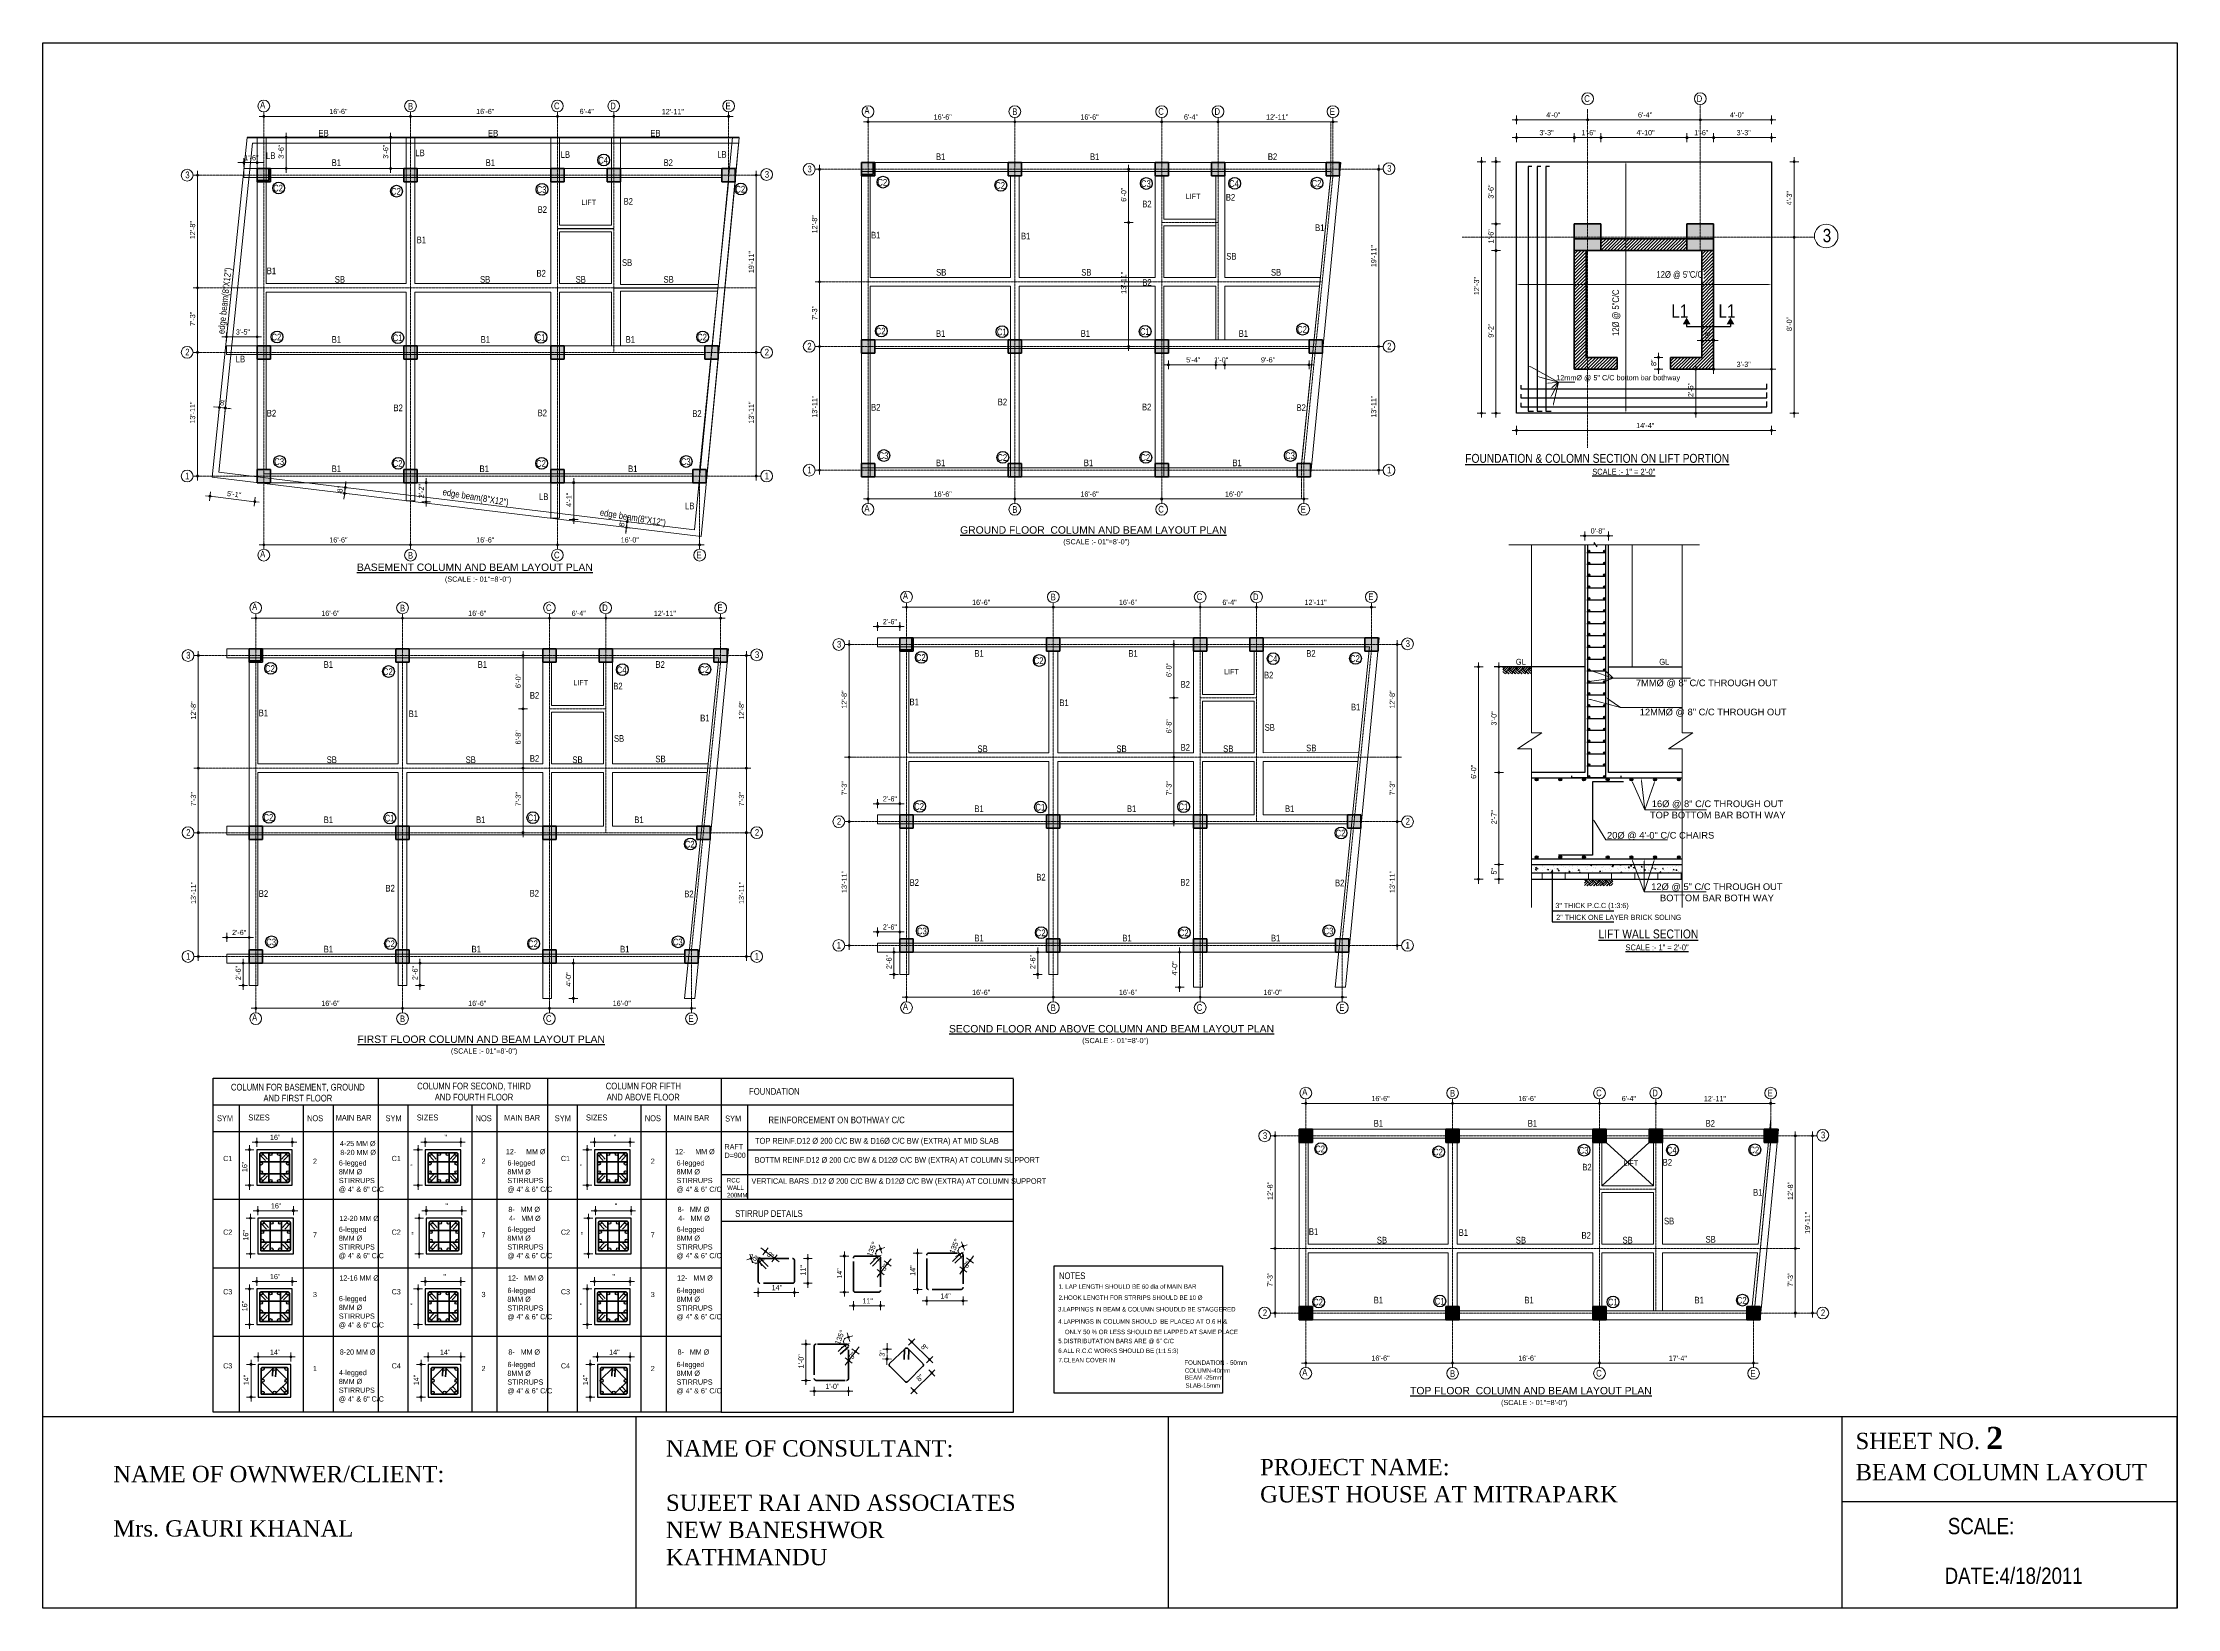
# Model space of a CAD drawing. Header units: inches. Extents: x 57837 to 133168, y 6972 to 27776.
# Drawn here: x 63643 to 66523, y 18018 to 20130 of the extents above; entities that cross this region are included whole.
import ezdxf

# ---------------------------------------------------------------- set-up
doc = ezdxf.new("R2010")
doc.units = ezdxf.units.IN
doc.header["$MEASUREMENT"] = 0
doc.linetypes.add('7', pattern=[102.626827, 39.007475, -24.611877, 39.007475])
doc.linetypes.add('CENTER', pattern=[2, 1.25, -0.25, 0.25, -0.25])
for name, color, linetype, lineweight in [('0.15L', 210, 'Continuous', 15), ('CENTER', 9, 'CENTER', 5), ('col', 20, 'Continuous', 35), ('DIM', 2, 'Continuous', 13), ('HACTH', 153, 'Continuous', 5), ('HATCH', 74, 'Continuous', 5), ('ROD', 1, 'Continuous', 40), ('rod position', 1, 'Continuous', 30), ('stirrup', 60, '7', 35), ('STIRRUPS', 4, 'Continuous', 30), ('wall line', 20, 'Continuous', 50)]:
    doc.layers.add(name, color=color, linetype=linetype, lineweight=lineweight)
for name, color, linetype in [('elevation', 3, 'Continuous'), ('LINE', 3, 'Continuous'), ('text', 255, 'Continuous')]:
    doc.layers.add(name, color=color, linetype=linetype)
doc.styles.add('Arial', font='arial.ttf', dxfattribs={"height": 6.5})
doc.styles.get("Standard").update_dxf_attribs({"font": 'ARIALN.TTF', "height": 7})

msp = doc.modelspace()

# ---------------------------------------------------------------- hatches: boundary and pattern name
at = {"lineweight": 13}
h = msp.add_hatch(color=256, dxfattribs=at)
edge = h.paths.add_edge_path()
edge.add_arc((63941.6, 20030.7), 1.42, 180, 540)
h = msp.add_hatch(color=256, dxfattribs=at)
edge = h.paths.add_edge_path()
edge.add_arc((64139.6, 20030.7), 1.42, 0, 360)
h = msp.add_hatch(color=256, dxfattribs=at)
edge = h.paths.add_edge_path()
edge.add_arc((64139.6, 20030.7), 1.42, 180, 540)
h = msp.add_hatch(color=256, dxfattribs=at)
edge = h.paths.add_edge_path()
edge.add_arc((64337.8, 20030.7), 1.42, 180, 540)
h = msp.add_hatch(color=256, dxfattribs=at)
edge = h.paths.add_edge_path()
edge.add_arc((64337.8, 20030.7), 1.42, 0, 360)
h = msp.add_hatch(color=256, dxfattribs=at)
edge = h.paths.add_edge_path()
edge.add_arc((64413.8, 20030.7), 1.42, 0, 360)
h = msp.add_hatch(color=256, dxfattribs=at)
edge = h.paths.add_edge_path()
edge.add_arc((64413.8, 20030.7), 1.42, 180, 540)
h = msp.add_hatch(color=256, dxfattribs=at)
edge = h.paths.add_edge_path()
edge.add_arc((64568.8, 20030.7), 1.42, 0, 360)
h = msp.add_hatch(color=256, dxfattribs=at)
edge = h.paths.add_edge_path()
edge.add_arc((64756.9, 20023.3), 1.42, 180, 540)
h = msp.add_hatch(color=256, dxfattribs=at)
edge = h.paths.add_edge_path()
edge.add_arc((64954.9, 20023.3), 1.42, 0, 360)
h = msp.add_hatch(color=256, dxfattribs=at)
edge = h.paths.add_edge_path()
edge.add_arc((64954.9, 20023.3), 1.42, 180, 540)
h = msp.add_hatch(color=256, dxfattribs=at)
edge = h.paths.add_edge_path()
edge.add_arc((65153.1, 20023.3), 1.42, 180, 540)
h = msp.add_hatch(color=256, dxfattribs=at)
edge = h.paths.add_edge_path()
edge.add_arc((65153.1, 20023.3), 1.42, 0, 360)
h = msp.add_hatch(color=256, dxfattribs=at)
edge = h.paths.add_edge_path()
edge.add_arc((65229.1, 20023.3), 1.42, 0, 360)
h = msp.add_hatch(color=256, dxfattribs=at)
edge = h.paths.add_edge_path()
edge.add_arc((65229.1, 20023.3), 1.42, 180, 540)
h = msp.add_hatch(color=256, dxfattribs=at)
edge = h.paths.add_edge_path()
edge.add_arc((65384.1, 20023.3), 1.42, 0, 360)
h = msp.add_hatch(color=256, dxfattribs=at)
edge = h.paths.add_edge_path()
edge.add_arc((65631.7, 20026.1), 1.42, 180, 540)
h = msp.add_hatch(color=256, dxfattribs=at)
edge = h.paths.add_edge_path()
edge.add_arc((65727.7, 20026.1), 1.42, 180, 540)
h = msp.add_hatch(color=256, dxfattribs=at)
edge = h.paths.add_edge_path()
edge.add_arc((65727.7, 20026.1), 1.42, 0, 360)
h = msp.add_hatch(color=256, dxfattribs=at)
edge = h.paths.add_edge_path()
edge.add_arc((65879.7, 20026.1), 1.42, 0, 360)
h = msp.add_hatch(color=256, dxfattribs=at)
edge = h.paths.add_edge_path()
edge.add_arc((65879.7, 20026.1), 1.42, 180, 540)
h = msp.add_hatch(color=256, dxfattribs=at)
edge = h.paths.add_edge_path()
edge.add_arc((65975.7, 20026.1), 1.42, 0, 360)
h = msp.add_hatch(color=256, dxfattribs=at)
edge = h.paths.add_edge_path()
edge.add_arc((63971.7, 20002.4), 1.42, 90, 450)
h = msp.add_hatch(color=256, dxfattribs=at)
edge = h.paths.add_edge_path()
edge.add_arc((64112.7, 20002.4), 1.42, 90, 450)
h = msp.add_hatch(color=256, dxfattribs=at)
edge = h.paths.add_edge_path()
edge.add_arc((65631.7, 20002.1), 1.42, 180, 540)
h = msp.add_hatch(color=256, dxfattribs=at)
edge = h.paths.add_edge_path()
edge.add_arc((65709.7, 20002.1), 1.42, 0, 360)
h = msp.add_hatch(color=256, dxfattribs=at)
edge = h.paths.add_edge_path()
edge.add_arc((65709.7, 20002.1), 1.42, 180, 540)
h = msp.add_hatch(color=256, dxfattribs=at)
edge = h.paths.add_edge_path()
edge.add_arc((65745.7, 20002.1), 1.42, 0, 360)
h = msp.add_hatch(color=256, dxfattribs=at)
edge = h.paths.add_edge_path()
edge.add_arc((65745.7, 20002.1), 1.42, 180, 540)
h = msp.add_hatch(color=256, dxfattribs=at)
edge = h.paths.add_edge_path()
edge.add_arc((65861.7, 20002.1), 1.42, 0, 360)
h = msp.add_hatch(color=256, dxfattribs=at)
edge = h.paths.add_edge_path()
edge.add_arc((65861.7, 20002.1), 1.42, 180, 540)
h = msp.add_hatch(color=256, dxfattribs=at)
edge = h.paths.add_edge_path()
edge.add_arc((65897.7, 20002.1), 1.42, 0, 360)
h = msp.add_hatch(color=256, dxfattribs=at)
edge = h.paths.add_edge_path()
edge.add_arc((65897.7, 20002.1), 1.42, 180, 540)
h = msp.add_hatch(color=256, dxfattribs=at)
edge = h.paths.add_edge_path()
edge.add_arc((65975.7, 20002.1), 1.42, 0, 360)
h = msp.add_hatch(color=256, dxfattribs=at)
edge = h.paths.add_edge_path()
edge.add_arc((63914.7, 19968.3), 1.42, 0, 360)
h = msp.add_hatch(color=256, dxfattribs=at)
edge = h.paths.add_edge_path()
edge.add_arc((63932.6, 19968.3), 1.42, 180, 540)
h = msp.add_hatch(color=256, dxfattribs=at)
edge = h.paths.add_edge_path()
edge.add_arc((63971.7, 19960.4), 1.42, -90, 270)
h = msp.add_hatch(color=256, dxfattribs=at)
edge = h.paths.add_edge_path()
edge.add_arc((64112.7, 19960.4), 1.42, -90, 270)
h = msp.add_hatch(color=256, dxfattribs=at)
edge = h.paths.add_edge_path()
edge.add_arc((64691.4, 19959.4), 1.42, 90, 450)
h = msp.add_hatch(color=256, dxfattribs=at)
edge = h.paths.add_edge_path()
edge.add_arc((65108.4, 19959.4), 1.42, 90, 450)
h = msp.add_hatch(color=256, dxfattribs=at)
edge = h.paths.add_edge_path()
edge.add_arc((65445.8, 19959.4), 1.42, 90, 450)
h = msp.add_hatch(color=256, dxfattribs=at)
edge = h.paths.add_edge_path()
edge.add_arc((65584.5, 19969.6), 1.42, 90, 450)
h = msp.add_hatch(color=256, dxfattribs=at)
edge = h.paths.add_edge_path()
edge.add_arc((65604, 19969.6), 1.42, 90, 450)
h = msp.add_hatch(color=256, dxfattribs=at)
edge = h.paths.add_edge_path()
edge.add_arc((66006.5, 19969.6), 1.42, 90, 450)
h = msp.add_hatch(color=256, dxfattribs=at)
edge = h.paths.add_edge_path()
edge.add_arc((63852.2, 19951.4), 1.42, 90, 450)
h = msp.add_hatch(color=256, dxfattribs=at)
edge = h.paths.add_edge_path()
edge.add_arc((64606, 19951.4), 1.42, 90, 450)
h = msp.add_hatch(color=256, dxfattribs=at)
edge = h.paths.add_edge_path()
edge.add_arc((65108.4, 19887.5), 1.42, -90, 270)
h = msp.add_hatch(color=256, dxfattribs=at)
edge = h.paths.add_edge_path()
edge.add_arc((65108.4, 19887.5), 1.42, 90, 450)
h = msp.add_hatch(color=256, dxfattribs=at)
edge = h.paths.add_edge_path()
edge.add_arc((65604, 19885.6), 1.42, -90, 270)
h = msp.add_hatch(color=256, dxfattribs=at)
edge = h.paths.add_edge_path()
edge.add_arc((65604, 19885.6), 1.42, 90, 450)
h = msp.add_hatch(color=256, dxfattribs=at)
edge = h.paths.add_edge_path()
edge.add_arc((65604, 19849.6), 1.42, -90, 270)
h = msp.add_hatch(color=256, dxfattribs=at)
edge = h.paths.add_edge_path()
edge.add_arc((65604, 19849.6), 1.42, 90, 450)
h = msp.add_hatch(color=256, dxfattribs=at)
edge = h.paths.add_edge_path()
edge.add_arc((66006.5, 19867.6), 1.42, 90, 450)
h = msp.add_hatch(color=256, dxfattribs=at)
edge = h.paths.add_edge_path()
edge.add_arc((66006.5, 19867.6), 1.42, -90, 270)
h = msp.add_hatch(color=256, dxfattribs=at)
edge = h.paths.add_edge_path()
edge.add_arc((63852.2, 19799.4), 1.42, 90, 450)
h = msp.add_hatch(color=256, dxfattribs=at)
edge = h.paths.add_edge_path()
edge.add_arc((63852.2, 19799.4), 1.42, -90, 270)
h = msp.add_hatch(color=256, dxfattribs=at)
edge = h.paths.add_edge_path()
edge.add_arc((64691.4, 19807.5), 1.42, 90, 450)
h = msp.add_hatch(color=256, dxfattribs=at)
edge = h.paths.add_edge_path()
edge.add_arc((64691.4, 19807.5), 1.42, -90, 270)
h = msp.add_hatch(color=256, dxfattribs=at)
edge = h.paths.add_edge_path()
edge.add_arc((63891.2, 19733.3), 1.42, 180, 540)
h = msp.add_hatch(color=256, dxfattribs=at)
edge = h.paths.add_edge_path()
edge.add_arc((63932.6, 19733.3), 1.42, 0, 360)
h = msp.add_hatch(color=256, dxfattribs=at)
edge = h.paths.add_edge_path()
edge.add_arc((65881.7, 19728.6), 1.42, 180, 540)
h = msp.add_hatch(color=256, dxfattribs=at)
edge = h.paths.add_edge_path()
edge.add_arc((65897.7, 19728.6), 1.42, 0, 360)
h = msp.add_hatch(color=256, dxfattribs=at)
edge = h.paths.add_edge_path()
edge.add_arc((63852.2, 19712.4), 1.42, 90, 450)
h = msp.add_hatch(color=256, dxfattribs=at)
edge = h.paths.add_edge_path()
edge.add_arc((63852.2, 19712.4), 1.42, -90, 270)
h = msp.add_hatch(color=256, dxfattribs=at)
edge = h.paths.add_edge_path()
edge.add_arc((64606, 19712.4), 1.42, 90, 450)
h = msp.add_hatch(color=256, dxfattribs=at)
edge = h.paths.add_edge_path()
edge.add_arc((64606, 19712.4), 1.42, -90, 270)
h = msp.add_hatch(color=256, dxfattribs=at)
edge = h.paths.add_edge_path()
edge.add_arc((64691.4, 19720.4), 1.42, 90, 450)
h = msp.add_hatch(color=256, dxfattribs=at)
edge = h.paths.add_edge_path()
edge.add_arc((64691.4, 19720.4), 1.42, -90, 270)
h = msp.add_hatch(color=256, dxfattribs=at)
edge = h.paths.add_edge_path()
edge.add_arc((65108.4, 19720.4), 1.42, -90, 270)
h = msp.add_hatch(color=256, dxfattribs=at)
edge = h.paths.add_edge_path()
edge.add_arc((65445.8, 19720.4), 1.42, 90, 450)
h = msp.add_hatch(color=256, dxfattribs=at)
edge = h.paths.add_edge_path()
edge.add_arc((65445.8, 19720.4), 1.42, -90, 270)
h = msp.add_hatch(color=256, dxfattribs=at)
edge = h.paths.add_edge_path()
edge.add_arc((65823.4, 19705.6), 1.42, 90, 450)
h = msp.add_hatch(color=256, dxfattribs=at)
edge = h.paths.add_edge_path()
edge.add_arc((65162.1, 19695.6), 1.42, 180, 540)
h = msp.add_hatch(color=256, dxfattribs=at)
edge = h.paths.add_edge_path()
edge.add_arc((65226.1, 19695.6), 1.42, 0, 360)
h = msp.add_hatch(color=256, dxfattribs=at)
edge = h.paths.add_edge_path()
edge.add_arc((65226.1, 19695.6), 1.42, 0, 360)
h = msp.add_hatch(color=256, dxfattribs=at)
edge = h.paths.add_edge_path()
edge.add_arc((65238.1, 19695.6), 1.42, 180, 540)
h = msp.add_hatch(color=256, dxfattribs=at)
edge = h.paths.add_edge_path()
edge.add_arc((65238.1, 19695.6), 1.42, 180, 540)
h = msp.add_hatch(color=256, dxfattribs=at)
edge = h.paths.add_edge_path()
edge.add_arc((65351.9, 19695.6), 1.42, 0, 360)
h = msp.add_hatch(color=256, dxfattribs=at)
edge = h.paths.add_edge_path()
edge.add_arc((65823.4, 19689.6), 1.42, -90, 270)
h = msp.add_hatch(color=256, dxfattribs=at)
edge = h.paths.add_edge_path()
edge.add_arc((65873.5, 19689.6), 1.42, 90, 450)
h = msp.add_hatch(color=256, dxfattribs=at)
edge = h.paths.add_edge_path()
edge.add_arc((65897.7, 19689.6), 1.42, 180, 540)
h = msp.add_hatch(color=256, dxfattribs=at)
edge = h.paths.add_edge_path()
edge.add_arc((65975.7, 19689.6), 1.42, 0, 360)
h = msp.add_hatch(color=256, dxfattribs=at)
edge = h.paths.add_edge_path()
edge.add_arc((63881.7, 19638.1), 1.42, -5.8581, 354.1419)
h = msp.add_hatch(color=256, dxfattribs=at)
edge = h.paths.add_edge_path()
edge.add_arc((63889.7, 19637.3), 1.42, 174.1419, 534.1419)
h = msp.add_hatch(color=256, dxfattribs=at)
edge = h.paths.add_edge_path()
edge.add_arc((65584.5, 19630.4), 1.42, -90, 270)
h = msp.add_hatch(color=256, dxfattribs=at)
edge = h.paths.add_edge_path()
edge.add_arc((65604, 19630.4), 1.42, -90, 270)
h = msp.add_hatch(color=256, dxfattribs=at)
edge = h.paths.add_edge_path()
edge.add_arc((65873.5, 19630.4), 1.42, -90, 270)
h = msp.add_hatch(color=256, dxfattribs=at)
edge = h.paths.add_edge_path()
edge.add_arc((66006.5, 19630.4), 1.42, -90, 270)
h = msp.add_hatch(color=256, dxfattribs=at)
edge = h.paths.add_edge_path()
edge.add_arc((65631.7, 19607.1), 1.42, 180, 540)
h = msp.add_hatch(color=256, dxfattribs=at)
edge = h.paths.add_edge_path()
edge.add_arc((65975.7, 19607.1), 1.42, 0, 360)
h = msp.add_hatch(color=256, dxfattribs=at)
edge = h.paths.add_edge_path()
edge.add_arc((63852.2, 19545.5), 1.42, -90, 270)
h = msp.add_hatch(color=256, dxfattribs=at)
edge = h.paths.add_edge_path()
edge.add_arc((64051.6, 19530.1), 1.42, -96.9076, 263.0924)
h = msp.add_hatch(color=256, dxfattribs=at)
edge = h.paths.add_edge_path()
edge.add_arc((64160.7, 19536.5), 1.42, 90, 450)
h = msp.add_hatch(color=256, dxfattribs=at)
edge = h.paths.add_edge_path()
edge.add_arc((64359.7, 19536.5), 1.42, 90, 450)
h = msp.add_hatch(color=256, dxfattribs=at)
edge = h.paths.add_edge_path()
edge.add_arc((64606, 19545.5), 1.42, -90, 270)
h = msp.add_hatch(color=256, dxfattribs=at)
edge = h.paths.add_edge_path()
edge.add_arc((64691.4, 19553.4), 1.42, -90, 270)
h = msp.add_hatch(color=256, dxfattribs=at)
edge = h.paths.add_edge_path()
edge.add_arc((65445.8, 19553.4), 1.42, -90, 270)
h = msp.add_hatch(color=256, dxfattribs=at)
edge = h.paths.add_edge_path()
edge.add_arc((63869, 19518.3), 1.42, 173.0924, 533.0924)
h = msp.add_hatch(color=256, dxfattribs=at)
edge = h.paths.add_edge_path()
edge.add_arc((63929.5, 19511), 1.42, -6.9076, 353.0924)
h = msp.add_hatch(color=256, dxfattribs=at)
edge = h.paths.add_edge_path()
edge.add_arc((64050.6, 19522.2), 1.42, 83.0924, 443.0924)
h = msp.add_hatch(color=256, dxfattribs=at)
edge = h.paths.add_edge_path()
edge.add_arc((64160.7, 19510.6), 1.42, -90, 270)
h = msp.add_hatch(color=256, dxfattribs=at)
edge = h.paths.add_edge_path()
edge.add_arc((64756.9, 19514.6), 1.42, 180, 540)
h = msp.add_hatch(color=256, dxfattribs=at)
edge = h.paths.add_edge_path()
edge.add_arc((64954.9, 19514.6), 1.42, 0, 360)
h = msp.add_hatch(color=256, dxfattribs=at)
edge = h.paths.add_edge_path()
edge.add_arc((64954.9, 19514.6), 1.42, 180, 540)
h = msp.add_hatch(color=256, dxfattribs=at)
edge = h.paths.add_edge_path()
edge.add_arc((65153.1, 19514.6), 1.42, 0, 360)
h = msp.add_hatch(color=256, dxfattribs=at)
edge = h.paths.add_edge_path()
edge.add_arc((65153.1, 19514.6), 1.42, 180, 540)
h = msp.add_hatch(color=256, dxfattribs=at)
edge = h.paths.add_edge_path()
edge.add_arc((65344.9, 19514.6), 1.42, 0, 360)
h = msp.add_hatch(color=256, dxfattribs=at)
edge = h.paths.add_edge_path()
edge.add_arc((64359.7, 19487), 1.42, -90, 270)
h = msp.add_hatch(color=256, dxfattribs=at)
edge = h.paths.add_edge_path()
edge.add_arc((64430.9, 19476.1), 1.42, 83.0924, 443.0924)
h = msp.add_hatch(color=256, dxfattribs=at)
edge = h.paths.add_edge_path()
edge.add_arc((64431.8, 19484), 1.42, -96.9076, 263.0924)
h = msp.add_hatch(color=256, dxfattribs=at)
edge = h.paths.add_edge_path()
edge.add_arc((63941.6, 19452.7), 1.42, 180, 540)
h = msp.add_hatch(color=256, dxfattribs=at)
edge = h.paths.add_edge_path()
edge.add_arc((64139.6, 19452.7), 1.42, 0, 360)
h = msp.add_hatch(color=256, dxfattribs=at)
edge = h.paths.add_edge_path()
edge.add_arc((64139.6, 19452.7), 1.42, 180, 540)
h = msp.add_hatch(color=256, dxfattribs=at)
edge = h.paths.add_edge_path()
edge.add_arc((64337.8, 19452.7), 1.42, 0, 360)
h = msp.add_hatch(color=256, dxfattribs=at)
edge = h.paths.add_edge_path()
edge.add_arc((64337.8, 19452.7), 1.42, 180, 540)
h = msp.add_hatch(color=256, dxfattribs=at)
edge = h.paths.add_edge_path()
edge.add_arc((64529.6, 19452.7), 1.42, 0, 360)
h = msp.add_hatch(color=256, dxfattribs=at)
edge = h.paths.add_edge_path()
edge.add_arc((65723.8, 19464.8), 1.42, 180, 540)
h = msp.add_hatch(color=256, dxfattribs=at)
edge = h.paths.add_edge_path()
edge.add_arc((65755.8, 19464.8), 1.42, 0, 360)
h = msp.add_hatch(color=256, dxfattribs=at)
edge = h.paths.add_edge_path()
edge.add_arc((63930.8, 19353.7), 1.42, 180, 540)
h = msp.add_hatch(color=256, dxfattribs=at)
edge = h.paths.add_edge_path()
edge.add_arc((64128.8, 19353.7), 1.42, 0, 360)
h = msp.add_hatch(color=256, dxfattribs=at)
edge = h.paths.add_edge_path()
edge.add_arc((64128.8, 19353.7), 1.42, 180, 540)
h = msp.add_hatch(color=256, dxfattribs=at)
edge = h.paths.add_edge_path()
edge.add_arc((64327, 19353.7), 1.42, 180, 540)
h = msp.add_hatch(color=256, dxfattribs=at)
edge = h.paths.add_edge_path()
edge.add_arc((64327, 19353.7), 1.42, 0, 360)
h = msp.add_hatch(color=256, dxfattribs=at)
edge = h.paths.add_edge_path()
edge.add_arc((64403, 19353.7), 1.42, 0, 360)
h = msp.add_hatch(color=256, dxfattribs=at)
edge = h.paths.add_edge_path()
edge.add_arc((64403, 19353.7), 1.42, 180, 540)
h = msp.add_hatch(color=256, dxfattribs=at)
edge = h.paths.add_edge_path()
edge.add_arc((64558, 19353.7), 1.42, 0, 360)
h = msp.add_hatch(color=256, dxfattribs=at)
edge = h.paths.add_edge_path()
edge.add_arc((64808.8, 19368.6), 1.42, 180, 540)
h = msp.add_hatch(color=256, dxfattribs=at)
edge = h.paths.add_edge_path()
edge.add_arc((65006.8, 19368.6), 1.42, 0, 360)
h = msp.add_hatch(color=256, dxfattribs=at)
edge = h.paths.add_edge_path()
edge.add_arc((65006.8, 19368.6), 1.42, 180, 540)
h = msp.add_hatch(color=256, dxfattribs=at)
edge = h.paths.add_edge_path()
edge.add_arc((65205, 19368.6), 1.42, 180, 540)
h = msp.add_hatch(color=256, dxfattribs=at)
edge = h.paths.add_edge_path()
edge.add_arc((65205, 19368.6), 1.42, 0, 360)
h = msp.add_hatch(color=256, dxfattribs=at)
edge = h.paths.add_edge_path()
edge.add_arc((65281, 19368.6), 1.42, 0, 360)
h = msp.add_hatch(color=256, dxfattribs=at)
edge = h.paths.add_edge_path()
edge.add_arc((65281, 19368.6), 1.42, 180, 540)
h = msp.add_hatch(color=256, dxfattribs=at)
edge = h.paths.add_edge_path()
edge.add_arc((65436, 19368.6), 1.42, 0, 360)
h = msp.add_hatch(color=256, dxfattribs=at)
edge = h.paths.add_edge_path()
edge.add_arc((64769.8, 19342.5), 1.42, 180, 540)
h = msp.add_hatch(color=256, dxfattribs=at)
edge = h.paths.add_edge_path()
edge.add_arc((64799.8, 19342.5), 1.42, 0, 360)
h = msp.add_hatch(color=256, dxfattribs=at)
edge = h.paths.add_edge_path()
edge.add_arc((63853.3, 19303.4), 1.42, 90, 450)
h = msp.add_hatch(color=256, dxfattribs=at)
edge = h.paths.add_edge_path()
edge.add_arc((64291.4, 19303.4), 1.42, 90, 450)
h = msp.add_hatch(color=256, dxfattribs=at)
edge = h.paths.add_edge_path()
edge.add_arc((64592.7, 19303.4), 1.42, 90, 450)
h = msp.add_hatch(color=256, dxfattribs=at)
edge = h.paths.add_edge_path()
edge.add_arc((64731.3, 19318.3), 1.42, 90, 450)
h = msp.add_hatch(color=256, dxfattribs=at)
edge = h.paths.add_edge_path()
edge.add_arc((65169.4, 19318.3), 1.42, 90, 450)
h = msp.add_hatch(color=256, dxfattribs=at)
edge = h.paths.add_edge_path()
edge.add_arc((65470.7, 19318.3), 1.42, 90, 450)
h = msp.add_hatch(color=256, dxfattribs=at)
edge = h.paths.add_edge_path()
edge.add_arc((65580.6, 19288.2), 1.42, 90, 450)
h = msp.add_hatch(color=256, dxfattribs=at)
edge = h.paths.add_edge_path()
edge.add_arc((65608, 19288.2), 1.42, 90, 450)
h = msp.add_hatch(color=256, dxfattribs=at)
edge = h.paths.add_edge_path()
edge.add_arc((65169.4, 19246.3), 1.42, 90, 450)
h = msp.add_hatch(color=256, dxfattribs=at)
edge = h.paths.add_edge_path()
edge.add_arc((65169.4, 19246.3), 1.42, -90, 270)
h = msp.add_hatch(color=256, dxfattribs=at)
edge = h.paths.add_edge_path()
edge.add_arc((64291.4, 19231.5), 1.42, -90, 270)
h = msp.add_hatch(color=256, dxfattribs=at)
edge = h.paths.add_edge_path()
edge.add_arc((64291.4, 19231.5), 1.42, 90, 450)
h = msp.add_hatch(color=256, dxfattribs=at)
edge = h.paths.add_edge_path()
edge.add_arc((63853.3, 19151.4), 1.42, 90, 450)
h = msp.add_hatch(color=256, dxfattribs=at)
edge = h.paths.add_edge_path()
edge.add_arc((63853.3, 19151.4), 1.42, -90, 270)
h = msp.add_hatch(color=256, dxfattribs=at)
edge = h.paths.add_edge_path()
edge.add_arc((64291.4, 19151.4), 1.42, 90, 450)
h = msp.add_hatch(color=256, dxfattribs=at)
edge = h.paths.add_edge_path()
edge.add_arc((64291.4, 19151.4), 1.42, -90, 270)
h = msp.add_hatch(color=256, dxfattribs=at)
edge = h.paths.add_edge_path()
edge.add_arc((64592.7, 19151.4), 1.42, -90, 270)
h = msp.add_hatch(color=256, dxfattribs=at)
edge = h.paths.add_edge_path()
edge.add_arc((64592.7, 19151.4), 1.42, 90, 450)
h = msp.add_hatch(color=256, dxfattribs=at)
edge = h.paths.add_edge_path()
edge.add_arc((64731.3, 19166.3), 1.42, 90, 450)
h = msp.add_hatch(color=256, dxfattribs=at)
edge = h.paths.add_edge_path()
edge.add_arc((64731.3, 19166.3), 1.42, -90, 270)
h = msp.add_hatch(color=256, dxfattribs=at)
edge = h.paths.add_edge_path()
edge.add_arc((65169.4, 19166.3), 1.42, -90, 270)
h = msp.add_hatch(color=256, dxfattribs=at)
edge = h.paths.add_edge_path()
edge.add_arc((65169.4, 19166.3), 1.42, 90, 450)
h = msp.add_hatch(color=256, dxfattribs=at)
edge = h.paths.add_edge_path()
edge.add_arc((65470.7, 19166.3), 1.42, -90, 270)
h = msp.add_hatch(color=256, dxfattribs=at)
edge = h.paths.add_edge_path()
edge.add_arc((65470.7, 19166.3), 1.42, 90, 450)
h = msp.add_hatch(color=256, dxfattribs=at)
edge = h.paths.add_edge_path()
edge.add_arc((65608, 19145.6), 1.42, -90, 270)
h = msp.add_hatch(color=256, dxfattribs=at)
edge = h.paths.add_edge_path()
edge.add_arc((65608, 19145.6), 1.42, 90, 450)
h = msp.add_hatch(color=256, dxfattribs=at)
edge = h.paths.add_edge_path()
edge.add_arc((64769.8, 19103.5), 1.42, 180, 540)
h = msp.add_hatch(color=256, dxfattribs=at)
edge = h.paths.add_edge_path()
edge.add_arc((64799.8, 19103.5), 1.42, 0, 360)
h = msp.add_hatch(color=256, dxfattribs=at)
edge = h.paths.add_edge_path()
edge.add_arc((63853.3, 19064.4), 1.42, 90, 450)
h = msp.add_hatch(color=256, dxfattribs=at)
edge = h.paths.add_edge_path()
edge.add_arc((63853.3, 19064.4), 1.42, -90, 270)
h = msp.add_hatch(color=256, dxfattribs=at)
edge = h.paths.add_edge_path()
edge.add_arc((64291.4, 19064.4), 1.42, -90, 270)
h = msp.add_hatch(color=256, dxfattribs=at)
edge = h.paths.add_edge_path()
edge.add_arc((64592.7, 19064.4), 1.42, 90, 450)
h = msp.add_hatch(color=256, dxfattribs=at)
edge = h.paths.add_edge_path()
edge.add_arc((64592.7, 19064.4), 1.42, -90, 270)
h = msp.add_hatch(color=256, dxfattribs=at)
edge = h.paths.add_edge_path()
edge.add_arc((64731.3, 19079.3), 1.42, 90, 450)
h = msp.add_hatch(color=256, dxfattribs=at)
edge = h.paths.add_edge_path()
edge.add_arc((64731.3, 19079.3), 1.42, -90, 270)
h = msp.add_hatch(color=256, dxfattribs=at)
edge = h.paths.add_edge_path()
edge.add_arc((65169.4, 19079.3), 1.42, -90, 270)
h = msp.add_hatch(color=256, dxfattribs=at)
edge = h.paths.add_edge_path()
edge.add_arc((65470.7, 19079.3), 1.42, 90, 450)
h = msp.add_hatch(color=256, dxfattribs=at)
edge = h.paths.add_edge_path()
edge.add_arc((65470.7, 19079.3), 1.42, -90, 270)
h = msp.add_hatch(color=256, dxfattribs=at)
edge = h.paths.add_edge_path()
edge.add_arc((65608, 19021.6), 1.42, -90, 270)
h = msp.add_hatch(color=256, dxfattribs=at)
edge = h.paths.add_edge_path()
edge.add_arc((65608, 19021.6), 1.42, 90, 450)
h = msp.add_hatch(color=256, dxfattribs=at)
edge = h.paths.add_edge_path()
edge.add_arc((65580.6, 19001.6), 1.42, -90, 270)
h = msp.add_hatch(color=256, dxfattribs=at)
edge = h.paths.add_edge_path()
edge.add_arc((65608, 19001.6), 1.42, -90, 270)
h = msp.add_hatch(color=256, dxfattribs=at)
edge = h.paths.add_edge_path()
edge.add_arc((63891.8, 18923.1), 1.42, 180, 540)
h = msp.add_hatch(color=256, dxfattribs=at)
edge = h.paths.add_edge_path()
edge.add_arc((63921.8, 18923.1), 1.42, 0, 360)
h = msp.add_hatch(color=256, dxfattribs=at)
edge = h.paths.add_edge_path()
edge.add_arc((64769.8, 18930.5), 1.42, 180, 540)
h = msp.add_hatch(color=256, dxfattribs=at)
edge = h.paths.add_edge_path()
edge.add_arc((64799.8, 18930.5), 1.42, 0, 360)
h = msp.add_hatch(color=256, dxfattribs=at)
edge = h.paths.add_edge_path()
edge.add_arc((63853.3, 18897.4), 1.42, -90, 270)
h = msp.add_hatch(color=256, dxfattribs=at)
edge = h.paths.add_edge_path()
edge.add_arc((64592.7, 18897.4), 1.42, -90, 270)
h = msp.add_hatch(color=256, dxfattribs=at)
edge = h.paths.add_edge_path()
edge.add_arc((64731.3, 18912.3), 1.42, -90, 270)
h = msp.add_hatch(color=256, dxfattribs=at)
edge = h.paths.add_edge_path()
edge.add_arc((64791.8, 18903.3), 1.42, 90, 450)
h = msp.add_hatch(color=256, dxfattribs=at)
edge = h.paths.add_edge_path()
edge.add_arc((64985.8, 18903.3), 1.42, 90, 450)
h = msp.add_hatch(color=256, dxfattribs=at)
edge = h.paths.add_edge_path()
edge.add_arc((65177.2, 18903.3), 1.42, 90, 450)
h = msp.add_hatch(color=256, dxfattribs=at)
edge = h.paths.add_edge_path()
edge.add_arc((65470.7, 18912.3), 1.42, -90, 270)
h = msp.add_hatch(color=256, dxfattribs=at)
edge = h.paths.add_edge_path()
edge.add_arc((63913.8, 18888.4), 1.42, 90, 450)
h = msp.add_hatch(color=256, dxfattribs=at)
edge = h.paths.add_edge_path()
edge.add_arc((64152.3, 18888.4), 1.42, 90, 450)
h = msp.add_hatch(color=256, dxfattribs=at)
edge = h.paths.add_edge_path()
edge.add_arc((64359.3, 18888.4), 1.42, 90, 450)
h = msp.add_hatch(color=256, dxfattribs=at)
edge = h.paths.add_edge_path()
edge.add_arc((64791.8, 18873.3), 1.42, -90, 270)
h = msp.add_hatch(color=256, dxfattribs=at)
edge = h.paths.add_edge_path()
edge.add_arc((64985.8, 18873.3), 1.42, -90, 270)
h = msp.add_hatch(color=256, dxfattribs=at)
edge = h.paths.add_edge_path()
edge.add_arc((63913.8, 18858.4), 1.42, -90, 270)
h = msp.add_hatch(color=256, dxfattribs=at)
edge = h.paths.add_edge_path()
edge.add_arc((64152.3, 18858.4), 1.42, -90, 270)
h = msp.add_hatch(color=256, dxfattribs=at)
edge = h.paths.add_edge_path()
edge.add_arc((64359.3, 18840.9), 1.42, -90, 270)
h = msp.add_hatch(color=256, dxfattribs=at)
edge = h.paths.add_edge_path()
edge.add_arc((64808.8, 18842.4), 1.42, 180, 540)
h = msp.add_hatch(color=256, dxfattribs=at)
edge = h.paths.add_edge_path()
edge.add_arc((65006.8, 18842.4), 1.42, 0, 360)
h = msp.add_hatch(color=256, dxfattribs=at)
edge = h.paths.add_edge_path()
edge.add_arc((65006.8, 18842.4), 1.42, 180, 540)
h = msp.add_hatch(color=256, dxfattribs=at)
edge = h.paths.add_edge_path()
edge.add_arc((65177.2, 18855.8), 1.42, -90, 270)
h = msp.add_hatch(color=256, dxfattribs=at)
edge = h.paths.add_edge_path()
edge.add_arc((65205, 18842.4), 1.42, 0, 360)
h = msp.add_hatch(color=256, dxfattribs=at)
edge = h.paths.add_edge_path()
edge.add_arc((65205, 18842.4), 1.42, 180, 540)
h = msp.add_hatch(color=256, dxfattribs=at)
edge = h.paths.add_edge_path()
edge.add_arc((65396.7, 18842.4), 1.42, 0, 360)
h = msp.add_hatch(color=256, dxfattribs=at)
edge = h.paths.add_edge_path()
edge.add_arc((63930.8, 18827.5), 1.42, 180, 540)
h = msp.add_hatch(color=256, dxfattribs=at)
edge = h.paths.add_edge_path()
edge.add_arc((64128.8, 18827.5), 1.42, 0, 360)
h = msp.add_hatch(color=256, dxfattribs=at)
edge = h.paths.add_edge_path()
edge.add_arc((64128.8, 18827.5), 1.42, 180, 540)
h = msp.add_hatch(color=256, dxfattribs=at)
edge = h.paths.add_edge_path()
edge.add_arc((64327, 18827.5), 1.42, 0, 360)
h = msp.add_hatch(color=256, dxfattribs=at)
edge = h.paths.add_edge_path()
edge.add_arc((64327, 18827.5), 1.42, 180, 540)
h = msp.add_hatch(color=256, dxfattribs=at)
edge = h.paths.add_edge_path()
edge.add_arc((64518.7, 18827.5), 1.42, 0, 360)
h = msp.add_hatch(color=256, dxfattribs=at)
edge = h.paths.add_edge_path()
edge.add_arc((65347.5, 18699.2), 1.42, 180, 540)
h = msp.add_hatch(color=256, dxfattribs=at)
edge = h.paths.add_edge_path()
edge.add_arc((65545.5, 18699.2), 1.42, 0, 360)
h = msp.add_hatch(color=256, dxfattribs=at)
edge = h.paths.add_edge_path()
edge.add_arc((65545.5, 18699.2), 1.42, 180, 540)
h = msp.add_hatch(color=256, dxfattribs=at)
edge = h.paths.add_edge_path()
edge.add_arc((65743.7, 18699.2), 1.42, 180, 540)
h = msp.add_hatch(color=256, dxfattribs=at)
edge = h.paths.add_edge_path()
edge.add_arc((65743.7, 18699.2), 1.42, 0, 360)
h = msp.add_hatch(color=256, dxfattribs=at)
edge = h.paths.add_edge_path()
edge.add_arc((65819.7, 18699.2), 1.42, 0, 360)
h = msp.add_hatch(color=256, dxfattribs=at)
edge = h.paths.add_edge_path()
edge.add_arc((65819.7, 18699.2), 1.42, 180, 540)
h = msp.add_hatch(color=256, dxfattribs=at)
edge = h.paths.add_edge_path()
edge.add_arc((65974.7, 18699.2), 1.42, 0, 360)
h = msp.add_hatch(color=256, dxfattribs=at)
edge = h.paths.add_edge_path()
edge.add_arc((63922.4, 18636.7), 1.42, 90, 450)
h = msp.add_hatch(color=256, dxfattribs=at)
edge = h.paths.add_edge_path()
edge.add_arc((63932.1, 18646.8), 1.42, 180, 540)
h = msp.add_hatch(color=256, dxfattribs=at)
edge = h.paths.add_edge_path()
edge.add_arc((63980.1, 18646.8), 1.42, 0, 360)
h = msp.add_hatch(color=256, dxfattribs=at)
edge = h.paths.add_edge_path()
edge.add_arc((64149.8, 18636.7), 1.42, 90, 450)
h = msp.add_hatch(color=256, dxfattribs=at)
edge = h.paths.add_edge_path()
edge.add_arc((64159.5, 18646.8), 1.42, 180, 540)
h = msp.add_hatch(color=256, dxfattribs=at)
edge = h.paths.add_edge_path()
edge.add_arc((64207.5, 18646.8), 1.42, 0, 360)
h = msp.add_hatch(color=256, dxfattribs=at)
edge = h.paths.add_edge_path()
edge.add_arc((64378.1, 18636.7), 1.42, 90, 450)
h = msp.add_hatch(color=256, dxfattribs=at)
edge = h.paths.add_edge_path()
edge.add_arc((64387.8, 18646.8), 1.42, 180, 540)
h = msp.add_hatch(color=256, dxfattribs=at)
edge = h.paths.add_edge_path()
edge.add_arc((64435.8, 18646.8), 1.42, 0, 360)
h = msp.add_hatch(color=256, dxfattribs=at)
edge = h.paths.add_edge_path()
edge.add_arc((65306, 18655.4), 1.42, 90, 450)
h = msp.add_hatch(color=256, dxfattribs=at)
edge = h.paths.add_edge_path()
edge.add_arc((66007.9, 18655.4), 1.42, 90, 450)
h = msp.add_hatch(color=256, dxfattribs=at)
edge = h.paths.add_edge_path()
edge.add_arc((66031, 18655.4), 1.42, 90, 450)
h = msp.add_hatch(color=256, dxfattribs=at)
edge = h.paths.add_edge_path()
edge.add_arc((63922.4, 18588.7), 1.42, -90, 270)
h = msp.add_hatch(color=256, dxfattribs=at)
edge = h.paths.add_edge_path()
edge.add_arc((64149.8, 18588.7), 1.42, -90, 270)
h = msp.add_hatch(color=256, dxfattribs=at)
edge = h.paths.add_edge_path()
edge.add_arc((64378.1, 18588.7), 1.42, -90, 270)
h = msp.add_hatch(color=256, dxfattribs=at)
edge = h.paths.add_edge_path()
edge.add_arc((63933.5, 18554.4), 1.42, 180, 540)
h = msp.add_hatch(color=256, dxfattribs=at)
edge = h.paths.add_edge_path()
edge.add_arc((63981.5, 18554.4), 1.42, 0, 360)
h = msp.add_hatch(color=256, dxfattribs=at)
edge = h.paths.add_edge_path()
edge.add_arc((64160.9, 18554.4), 1.42, 180, 540)
h = msp.add_hatch(color=256, dxfattribs=at)
edge = h.paths.add_edge_path()
edge.add_arc((64208.9, 18554.4), 1.42, 0, 360)
h = msp.add_hatch(color=256, dxfattribs=at)
edge = h.paths.add_edge_path()
edge.add_arc((64389.2, 18554.4), 1.42, 180, 540)
h = msp.add_hatch(color=256, dxfattribs=at)
edge = h.paths.add_edge_path()
edge.add_arc((64437.2, 18554.4), 1.42, 0, 360)
h = msp.add_hatch(color=256, dxfattribs=at)
edge = h.paths.add_edge_path()
edge.add_arc((63923.8, 18544.3), 1.42, 90, 450)
h = msp.add_hatch(color=256, dxfattribs=at)
edge = h.paths.add_edge_path()
edge.add_arc((64151.2, 18544.3), 1.42, 90, 450)
h = msp.add_hatch(color=256, dxfattribs=at)
edge = h.paths.add_edge_path()
edge.add_arc((64379.5, 18544.3), 1.42, 90, 450)
h = msp.add_hatch(color=256, dxfattribs=at)
edge = h.paths.add_edge_path()
edge.add_arc((63923.8, 18496.3), 1.42, -90, 270)
h = msp.add_hatch(color=256, dxfattribs=at)
edge = h.paths.add_edge_path()
edge.add_arc((64151.2, 18496.3), 1.42, -90, 270)
h = msp.add_hatch(color=256, dxfattribs=at)
edge = h.paths.add_edge_path()
edge.add_arc((64379.5, 18496.3), 1.42, -90, 270)
h = msp.add_hatch(color=256, dxfattribs=at)
edge = h.paths.add_edge_path()
edge.add_arc((64599.1, 18490), 1.42, 107.9377, 467.9377)
h = msp.add_hatch(color=256, dxfattribs=at)
edge = h.paths.add_edge_path()
edge.add_arc((64618.6, 18499.4), 1.42, -37.3915, 322.6085)
h = msp.add_hatch(color=256, dxfattribs=at)
edge = h.paths.add_edge_path()
edge.add_arc((64630.5, 18490.3), 1.42, 142.6085, 502.6085)
h = msp.add_hatch(color=256, dxfattribs=at)
edge = h.paths.add_edge_path()
edge.add_arc((64675.6, 18490), 1.42, 90, 450)
h = msp.add_hatch(color=256, dxfattribs=at)
edge = h.paths.add_edge_path()
edge.add_arc((64724.9, 18493.3), 1.42, 90, 450)
h = msp.add_hatch(color=256, dxfattribs=at)
edge = h.paths.add_edge_path()
edge.add_arc((64769.1, 18491.7), 1.42, -62.9377, 297.0623)
h = msp.add_hatch(color=256, dxfattribs=at)
edge = h.paths.add_edge_path()
edge.add_arc((64773.7, 18502.8), 1.42, 17.9377, 377.9377)
h = msp.add_hatch(color=256, dxfattribs=at)
edge = h.paths.add_edge_path()
edge.add_arc((64823.7, 18497.2), 1.42, 90, 450)
h = msp.add_hatch(color=256, dxfattribs=at)
edge = h.paths.add_edge_path()
edge.add_arc((64880.4, 18495.6), 1.42, -62.9377, 297.0623)
h = msp.add_hatch(color=256, dxfattribs=at)
edge = h.paths.add_edge_path()
edge.add_arc((64885, 18506.7), 1.42, 17.9377, 377.9377)
h = msp.add_hatch(color=256, dxfattribs=at)
edge = h.paths.add_edge_path()
edge.add_arc((65306, 18503.4), 1.42, -90, 270)
h = msp.add_hatch(color=256, dxfattribs=at)
edge = h.paths.add_edge_path()
edge.add_arc((65306, 18503.4), 1.42, 90, 450)
h = msp.add_hatch(color=256, dxfattribs=at)
edge = h.paths.add_edge_path()
edge.add_arc((66007.9, 18503.4), 1.42, -90, 270)
h = msp.add_hatch(color=256, dxfattribs=at)
edge = h.paths.add_edge_path()
edge.add_arc((66007.9, 18503.4), 1.42, 90, 450)
h = msp.add_hatch(color=256, dxfattribs=at)
edge = h.paths.add_edge_path()
edge.add_arc((64610.2, 18485.4), 1.42, 27.0623, 387.0623)
h = msp.add_hatch(color=256, dxfattribs=at)
edge = h.paths.add_edge_path()
edge.add_arc((64774.1, 18471.4), 1.42, 52.6085, 412.6085)
h = msp.add_hatch(color=256, dxfattribs=at)
edge = h.paths.add_edge_path()
edge.add_arc((64783.2, 18483.3), 1.42, -127.3915, 232.6085)
h = msp.add_hatch(color=256, dxfattribs=at)
edge = h.paths.add_edge_path()
edge.add_arc((64885.4, 18475.2), 1.42, 52.6085, 412.6085)
h = msp.add_hatch(color=256, dxfattribs=at)
edge = h.paths.add_edge_path()
edge.add_arc((64894.5, 18487.2), 1.42, -127.3915, 232.6085)
h = msp.add_hatch(color=256, dxfattribs=at)
edge = h.paths.add_edge_path()
edge.add_arc((63922.4, 18448.9), 1.42, 90, 450)
h = msp.add_hatch(color=256, dxfattribs=at)
edge = h.paths.add_edge_path()
edge.add_arc((63932.1, 18458.9), 1.42, 180, 540)
h = msp.add_hatch(color=256, dxfattribs=at)
edge = h.paths.add_edge_path()
edge.add_arc((63980.1, 18458.9), 1.42, 0, 360)
h = msp.add_hatch(color=256, dxfattribs=at)
edge = h.paths.add_edge_path()
edge.add_arc((64149.8, 18448.9), 1.42, 90, 450)
h = msp.add_hatch(color=256, dxfattribs=at)
edge = h.paths.add_edge_path()
edge.add_arc((64159.5, 18458.9), 1.42, 180, 540)
h = msp.add_hatch(color=256, dxfattribs=at)
edge = h.paths.add_edge_path()
edge.add_arc((64207.5, 18458.9), 1.42, 0, 360)
h = msp.add_hatch(color=256, dxfattribs=at)
edge = h.paths.add_edge_path()
edge.add_arc((64378.1, 18448.9), 1.42, 90, 450)
h = msp.add_hatch(color=256, dxfattribs=at)
edge = h.paths.add_edge_path()
edge.add_arc((64387.8, 18458.9), 1.42, 180, 540)
h = msp.add_hatch(color=256, dxfattribs=at)
edge = h.paths.add_edge_path()
edge.add_arc((64435.8, 18458.9), 1.42, 0, 360)
h = msp.add_hatch(color=256, dxfattribs=at)
edge = h.paths.add_edge_path()
edge.add_arc((64608.6, 18444.2), 1.42, 180, 540)
h = msp.add_hatch(color=256, dxfattribs=at)
edge = h.paths.add_edge_path()
edge.add_arc((64657.5, 18444.2), 1.42, 0, 360)
h = msp.add_hatch(color=256, dxfattribs=at)
edge = h.paths.add_edge_path()
edge.add_arc((64675.6, 18456.5), 1.42, -90, 270)
h = msp.add_hatch(color=256, dxfattribs=at)
edge = h.paths.add_edge_path()
edge.add_arc((64724.9, 18444.5), 1.42, -90, 270)
h = msp.add_hatch(color=256, dxfattribs=at)
edge = h.paths.add_edge_path()
edge.add_arc((64823.7, 18448.3), 1.42, -90, 270)
h = msp.add_hatch(color=256, dxfattribs=at)
edge = h.paths.add_edge_path()
edge.add_arc((64836, 18432.8), 1.42, 180, 540)
h = msp.add_hatch(color=256, dxfattribs=at)
edge = h.paths.add_edge_path()
edge.add_arc((64885, 18432.8), 1.42, 0, 360)
h = msp.add_hatch(color=256, dxfattribs=at)
edge = h.paths.add_edge_path()
edge.add_arc((64737.2, 18426.3), 1.42, 180, 540)
h = msp.add_hatch(color=256, dxfattribs=at)
edge = h.paths.add_edge_path()
edge.add_arc((64773.7, 18426.3), 1.42, 0, 360)
h = msp.add_hatch(color=256, dxfattribs=at)
edge = h.paths.add_edge_path()
edge.add_arc((65306, 18416.4), 1.42, -90, 270)
h = msp.add_hatch(color=256, dxfattribs=at)
edge = h.paths.add_edge_path()
edge.add_arc((66007.9, 18416.4), 1.42, -90, 270)
h = msp.add_hatch(color=256, dxfattribs=at)
edge = h.paths.add_edge_path()
edge.add_arc((66031, 18416.4), 1.42, -90, 270)
h = msp.add_hatch(color=256, dxfattribs=at)
edge = h.paths.add_edge_path()
edge.add_arc((63922.4, 18400.9), 1.42, -90, 270)
h = msp.add_hatch(color=256, dxfattribs=at)
edge = h.paths.add_edge_path()
edge.add_arc((64149.8, 18400.9), 1.42, -90, 270)
h = msp.add_hatch(color=256, dxfattribs=at)
edge = h.paths.add_edge_path()
edge.add_arc((64378.1, 18400.9), 1.42, -90, 270)
h = msp.add_hatch(color=256, dxfattribs=at)
edge = h.paths.add_edge_path()
edge.add_arc((64673.1, 18374.4), 1.42, 90, 450)
h = msp.add_hatch(color=256, dxfattribs=at)
edge = h.paths.add_edge_path()
edge.add_arc((64730.4, 18383.9), 1.42, 17.9377, 377.9377)
h = msp.add_hatch(color=256, dxfattribs=at)
edge = h.paths.add_edge_path()
edge.add_arc((64815.8, 18377.4), 1.42, 135.2988, 495.2988)
h = msp.add_hatch(color=256, dxfattribs=at)
edge = h.paths.add_edge_path()
edge.add_arc((63924.4, 18347.1), 1.42, 90, 450)
h = msp.add_hatch(color=256, dxfattribs=at)
edge = h.paths.add_edge_path()
edge.add_arc((63934.1, 18357.2), 1.42, 180, 540)
h = msp.add_hatch(color=256, dxfattribs=at)
edge = h.paths.add_edge_path()
edge.add_arc((63978.1, 18357.2), 1.42, 0, 360)
h = msp.add_hatch(color=256, dxfattribs=at)
edge = h.paths.add_edge_path()
edge.add_arc((64153.8, 18347.1), 1.42, 90, 450)
h = msp.add_hatch(color=256, dxfattribs=at)
edge = h.paths.add_edge_path()
edge.add_arc((64163.5, 18357.2), 1.42, 180, 540)
h = msp.add_hatch(color=256, dxfattribs=at)
edge = h.paths.add_edge_path()
edge.add_arc((64207.5, 18357.2), 1.42, 0, 360)
h = msp.add_hatch(color=256, dxfattribs=at)
edge = h.paths.add_edge_path()
edge.add_arc((64382.1, 18347.1), 1.42, 90, 450)
h = msp.add_hatch(color=256, dxfattribs=at)
edge = h.paths.add_edge_path()
edge.add_arc((64391.7, 18357.2), 1.42, 180, 540)
h = msp.add_hatch(color=256, dxfattribs=at)
edge = h.paths.add_edge_path()
edge.add_arc((64435.8, 18357.2), 1.42, 0, 360)
h = msp.add_hatch(color=256, dxfattribs=at)
edge = h.paths.add_edge_path()
edge.add_arc((64725.9, 18372.8), 1.42, -62.9377, 297.0623)
h = msp.add_hatch(color=256, dxfattribs=at)
edge = h.paths.add_edge_path()
edge.add_arc((64730.8, 18352.4), 1.42, 52.6085, 412.6085)
h = msp.add_hatch(color=256, dxfattribs=at)
edge = h.paths.add_edge_path()
edge.add_arc((64739.9, 18364.4), 1.42, -127.3915, 232.6085)
h = msp.add_hatch(color=256, dxfattribs=at)
edge = h.paths.add_edge_path()
edge.add_arc((64782.4, 18354.3), 1.42, 89.0289, 449.0289)
h = msp.add_hatch(color=256, dxfattribs=at)
edge = h.paths.add_edge_path()
edge.add_arc((64782.6, 18367.6), 1.42, -90.9711, 269.0289)
h = msp.add_hatch(color=256, dxfattribs=at)
edge = h.paths.add_edge_path()
edge.add_arc((64839.9, 18353.6), 1.42, -44.7012, 315.2988)
h = msp.add_hatch(color=256, dxfattribs=at)
edge = h.paths.add_edge_path()
edge.add_arc((65347.5, 18348.9), 1.42, 180, 540)
h = msp.add_hatch(color=256, dxfattribs=at)
edge = h.paths.add_edge_path()
edge.add_arc((65545.5, 18348.9), 1.42, 0, 360)
h = msp.add_hatch(color=256, dxfattribs=at)
edge = h.paths.add_edge_path()
edge.add_arc((65545.5, 18348.9), 1.42, 180, 540)
h = msp.add_hatch(color=256, dxfattribs=at)
edge = h.paths.add_edge_path()
edge.add_arc((65743.7, 18348.9), 1.42, 0, 360)
h = msp.add_hatch(color=256, dxfattribs=at)
edge = h.paths.add_edge_path()
edge.add_arc((65743.7, 18348.9), 1.42, 180, 540)
h = msp.add_hatch(color=256, dxfattribs=at)
edge = h.paths.add_edge_path()
edge.add_arc((65951.6, 18348.9), 1.42, 0, 360)
h = msp.add_hatch(color=256, dxfattribs=at)
edge = h.paths.add_edge_path()
edge.add_arc((64673.1, 18325.5), 1.42, -90, 270)
h = msp.add_hatch(color=256, dxfattribs=at)
edge = h.paths.add_edge_path()
edge.add_arc((64842.9, 18335.6), 1.42, 44.6758, 404.6758)
h = msp.add_hatch(color=256, dxfattribs=at)
edge = h.paths.add_edge_path()
edge.add_arc((63924.4, 18303.1), 1.42, -90, 270)
h = msp.add_hatch(color=256, dxfattribs=at)
edge = h.paths.add_edge_path()
edge.add_arc((64153.8, 18303.1), 1.42, -90, 270)
h = msp.add_hatch(color=256, dxfattribs=at)
edge = h.paths.add_edge_path()
edge.add_arc((64382.1, 18303.1), 1.42, -90, 270)
h = msp.add_hatch(color=256, dxfattribs=at)
edge = h.paths.add_edge_path()
edge.add_arc((64684.4, 18310.9), 1.42, 180, 540)
h = msp.add_hatch(color=256, dxfattribs=at)
edge = h.paths.add_edge_path()
edge.add_arc((64730.4, 18310.9), 1.42, 0, 360)
h = msp.add_hatch(color=256, dxfattribs=at)
edge = h.paths.add_edge_path()
edge.add_arc((64818.8, 18311.8), 1.42, -135.3242, 224.6758)
at = {"layer": 'col'}
h = msp.add_hatch(color=256, dxfattribs=at)
h.paths.add_polyline_path([(64130.6, 19942.4), (64148.6, 19942.4), (64148.6, 19960.4), (64130.6, 19960.4)])
h.paths.add_polyline_path([(64130.6, 19536.5), (64148.6, 19536.5), (64148.6, 19554.5), (64130.6, 19554.5)])
h.paths.add_polyline_path([(63932.6, 19536.5), (63950.6, 19536.5), (63950.6, 19554.5), (63932.6, 19554.5)])
h.paths.add_polyline_path([(63932.6, 19942.4), (63950.6, 19942.4), (63950.6, 19960.4), (63932.6, 19960.4)])
h.paths.add_polyline_path([(63932.6, 19703.4), (63950.6, 19703.4), (63950.6, 19721.4), (63932.6, 19721.4)])
h.paths.add_polyline_path([(64130.6, 19703.4), (64148.6, 19703.4), (64148.6, 19721.4), (64130.6, 19721.4)])
h.paths.add_polyline_path([(64520.4, 19536.5), (64538.4, 19536.5), (64538.4, 19554.5), (64520.4, 19554.5)])
h.paths.add_polyline_path([(64536.6, 19703.4), (64554.6, 19703.4), (64554.6, 19721.4), (64536.6, 19721.4)])
h.paths.add_polyline_path([(64328.8, 19536.5), (64346.8, 19536.5), (64346.8, 19554.5), (64328.8, 19554.5)])
h.paths.add_polyline_path([(64328.8, 19703.4), (64346.8, 19703.4), (64346.8, 19721.4), (64328.8, 19721.4)])
h.paths.add_polyline_path([(64559.8, 19942.4), (64577.8, 19942.4), (64577.8, 19960.4), (64559.8, 19960.4)])
h.paths.add_polyline_path([(64404.8, 19942.4), (64422.8, 19942.4), (64422.8, 19960.4), (64404.8, 19960.4)])
h.paths.add_polyline_path([(64328.8, 19942.4), (64346.8, 19942.4), (64346.8, 19960.4), (64328.8, 19960.4)])
h = msp.add_hatch(color=256, dxfattribs=at)
h.paths.add_polyline_path([(64945.9, 19950.4), (64963.9, 19950.4), (64963.9, 19968.4), (64945.9, 19968.4)])
h.paths.add_polyline_path([(64945.9, 19544.4), (64963.9, 19544.4), (64963.9, 19562.4), (64945.9, 19562.4)])
h.paths.add_polyline_path([(64747.9, 19544.4), (64765.9, 19544.4), (64765.9, 19562.4), (64747.9, 19562.4)])
h.paths.add_polyline_path([(64747.9, 19950.4), (64765.9, 19950.4), (64765.9, 19968.4), (64747.9, 19968.4)])
h.paths.add_polyline_path([(64747.9, 19711.4), (64765.9, 19711.4), (64765.9, 19729.4), (64747.9, 19729.4)])
h.paths.add_polyline_path([(64945.9, 19711.4), (64963.9, 19711.4), (64963.9, 19729.4), (64945.9, 19729.4)])
h.paths.add_polyline_path([(65335.7, 19544.4), (65353.7, 19544.4), (65353.7, 19562.4), (65335.7, 19562.4)])
h.paths.add_polyline_path([(65351.9, 19711.4), (65369.9, 19711.4), (65369.9, 19729.4), (65351.9, 19729.4)])
h.paths.add_polyline_path([(65144.1, 19544.4), (65162.1, 19544.4), (65162.1, 19562.4), (65144.1, 19562.4)])
h.paths.add_polyline_path([(65144.1, 19711.4), (65162.1, 19711.4), (65162.1, 19729.4), (65144.1, 19729.4)])
h.paths.add_polyline_path([(65375.1, 19950.4), (65393.1, 19950.4), (65393.1, 19968.4), (65375.1, 19968.4)])
h.paths.add_polyline_path([(65220.1, 19950.4), (65238.1, 19950.4), (65238.1, 19968.4), (65220.1, 19968.4)])
h.paths.add_polyline_path([(65144.1, 19950.4), (65162.1, 19950.4), (65162.1, 19968.4), (65144.1, 19968.4)])
h = msp.add_hatch(color=256, dxfattribs=at)
h.paths.add_polyline_path([(64997.8, 19309.3), (65015.8, 19309.3), (65015.8, 19327.3), (64997.8, 19327.3)])
h.paths.add_polyline_path([(64997.8, 18903.3), (65015.8, 18903.3), (65015.8, 18921.3), (64997.8, 18921.3)])
h.paths.add_polyline_path([(64799.8, 18903.3), (64817.8, 18903.3), (64817.8, 18921.3), (64799.8, 18921.3)])
h.paths.add_polyline_path([(64799.8, 19309.3), (64817.8, 19309.3), (64817.8, 19327.3), (64799.8, 19327.3)])
h.paths.add_polyline_path([(64799.8, 19070.3), (64817.8, 19070.3), (64817.8, 19088.3), (64799.8, 19088.3)])
h.paths.add_polyline_path([(64997.8, 19070.3), (65015.8, 19070.3), (65015.8, 19088.3), (64997.8, 19088.3)])
h.paths.add_polyline_path([(65387.5, 18903.3), (65405.5, 18903.3), (65405.5, 18921.3), (65387.5, 18921.3)])
h.paths.add_polyline_path([(65403.8, 19070.3), (65421.8, 19070.3), (65421.8, 19088.3), (65403.8, 19088.3)])
h.paths.add_polyline_path([(65196, 18903.3), (65214, 18903.3), (65214, 18921.3), (65196, 18921.3)])
h.paths.add_polyline_path([(65196, 19070.3), (65214, 19070.3), (65214, 19088.3), (65196, 19088.3)])
h.paths.add_polyline_path([(65427, 19309.3), (65445, 19309.3), (65445, 19327.3), (65427, 19327.3)])
h.paths.add_polyline_path([(65272, 19309.3), (65290, 19309.3), (65290, 19327.3), (65272, 19327.3)])
h.paths.add_polyline_path([(65196, 19309.3), (65214, 19309.3), (65214, 19327.3), (65196, 19327.3)])
h = msp.add_hatch(color=256, dxfattribs=at)
h.paths.add_polyline_path([(64119.8, 19294.4), (64137.8, 19294.4), (64137.8, 19312.4), (64119.8, 19312.4)])
h.paths.add_polyline_path([(64119.8, 18888.4), (64137.8, 18888.4), (64137.8, 18906.4), (64119.8, 18906.4)])
h.paths.add_polyline_path([(63921.8, 18888.4), (63939.8, 18888.4), (63939.8, 18906.4), (63921.8, 18906.4)])
h.paths.add_polyline_path([(63921.8, 19294.4), (63939.8, 19294.4), (63939.8, 19312.4), (63921.8, 19312.4)])
h.paths.add_polyline_path([(63921.8, 19055.4), (63939.8, 19055.4), (63939.8, 19073.4), (63921.8, 19073.4)])
h.paths.add_polyline_path([(64119.8, 19055.4), (64137.8, 19055.4), (64137.8, 19073.4), (64119.8, 19073.4)])
h.paths.add_polyline_path([(64509.5, 18888.4), (64527.5, 18888.4), (64527.5, 18906.4), (64509.5, 18906.4)])
h.paths.add_polyline_path([(64525.8, 19055.4), (64543.8, 19055.4), (64543.8, 19073.4), (64525.8, 19073.4)])
h.paths.add_polyline_path([(64318, 18888.4), (64336, 18888.4), (64336, 18906.4), (64318, 18906.4)])
h.paths.add_polyline_path([(64318, 19055.4), (64336, 19055.4), (64336, 19073.4), (64318, 19073.4)])
h.paths.add_polyline_path([(64549, 19294.4), (64567, 19294.4), (64567, 19312.4), (64549, 19312.4)])
h.paths.add_polyline_path([(64394, 19294.4), (64412, 19294.4), (64412, 19312.4), (64394, 19312.4)])
h.paths.add_polyline_path([(64318, 19294.4), (64336, 19294.4), (64336, 19312.4), (64318, 19312.4)])
at = {"layer": 'DIM'}
h = msp.add_hatch(color=1, dxfattribs=at)
h.paths.add_polyline_path([(63976.1, 18630.8, 0.976448), (63972.1, 18630.7, 0.978811), (63976.1, 18630.6), (63976.1, 18630.7, 0.005228)])
h.paths.add_polyline_path([(63960.2, 18630.7, 0.851655), (63964.1, 18630.1), (63964.1, 18631.3, 0.851655)])
h.paths.add_polyline_path([(63948.7, 18630.7, 1), (63952.7, 18630.7, 1)])
h.paths.add_polyline_path([(63940.1, 18630.7, 1), (63936.1, 18630.7, 0.152148), (63936.5, 18629.6), (63936.9, 18629.1, 0.619217)])
h.paths.add_polyline_path([(63936.1, 18618.3), (63936.1, 18617.8, 0.94791), (63940.1, 18618, 0.94791)])
h.paths.add_polyline_path([(63972.1, 18618, 0.976081), (63976.1, 18617.9), (63976.1, 18618.1, 0.976231)])
h.paths.add_polyline_path([(63974.1, 18604.4, 0.414124), (63976.1, 18606.4), (63976.1, 18606.5, 0.968482), (63972.1, 18606.4, 0.41361)])
h.paths.add_polyline_path([(63940.1, 18606.4, 0.94791), (63936.1, 18606.6), (63936.1, 18606.3, 0.400279), (63938.1, 18604.4, 0.412876)])
h.paths.add_polyline_path([(63936.1, 18594.9), (63936.1, 18594.5, 0.94791), (63940.1, 18594.7, 0.630262), (63936.8, 18596.3), (63936.5, 18595.9, 0.132974)])
h.paths.add_polyline_path([(63952.7, 18594.7, 1), (63948.7, 18594.7, 1)])
h.paths.add_polyline_path([(63960.2, 18594.7, 0.851655), (63964.1, 18594.1), (63964.1, 18595.4, 0.851655)])
h.paths.add_polyline_path([(63972.1, 18594.7, 1), (63976.1, 18594.7, 0.181661), (63975.6, 18596), (63975.5, 18596.2, 0.659668)])
h = msp.add_hatch(color=1, dxfattribs=at)
h.paths.add_polyline_path([(64203.5, 18630.8, 0.976448), (64199.5, 18630.7, 0.978811), (64203.5, 18630.6), (64203.5, 18630.7, 0.005228)])
h.paths.add_polyline_path([(64187.6, 18630.7, 0.851655), (64191.5, 18630.1), (64191.5, 18631.3, 0.851655)])
h.paths.add_polyline_path([(64176.1, 18630.7, 1), (64180.1, 18630.7, 1)])
h.paths.add_polyline_path([(64167.5, 18630.7, 1), (64163.5, 18630.7, 0.152148), (64163.9, 18629.6), (64164.3, 18629.1, 0.619217)])
h.paths.add_polyline_path([(64163.5, 18618.3), (64163.5, 18617.8, 0.94791), (64167.5, 18618, 0.94791)])
h.paths.add_polyline_path([(64199.5, 18618, 0.976081), (64203.5, 18617.9), (64203.5, 18618.1, 0.976231)])
h.paths.add_polyline_path([(64201.5, 18604.4, 0.414124), (64203.5, 18606.4), (64203.5, 18606.5, 0.968482), (64199.5, 18606.4, 0.41361)])
h.paths.add_polyline_path([(64167.5, 18606.4, 0.94791), (64163.5, 18606.6), (64163.5, 18606.3, 0.400279), (64165.5, 18604.4, 0.412876)])
h.paths.add_polyline_path([(64163.5, 18594.9), (64163.5, 18594.5, 0.94791), (64167.5, 18594.7, 0.630262), (64164.3, 18596.3), (64163.9, 18595.9, 0.132974)])
h.paths.add_polyline_path([(64180.1, 18594.7, 1), (64176.1, 18594.7, 1)])
h.paths.add_polyline_path([(64187.6, 18594.7, 0.851655), (64191.5, 18594.1), (64191.5, 18595.4, 0.851655)])
h.paths.add_polyline_path([(64199.5, 18594.7, 1), (64203.5, 18594.7, 0.181661), (64203, 18596), (64202.9, 18596.2, 0.659668)])
h = msp.add_hatch(color=1, dxfattribs=at)
h.paths.add_polyline_path([(64431.8, 18630.8, 0.976448), (64427.8, 18630.7, 0.978811), (64431.8, 18630.6), (64431.8, 18630.7, 0.005228)])
h.paths.add_polyline_path([(64415.9, 18630.7, 0.851655), (64419.8, 18630.1), (64419.8, 18631.3, 0.851655)])
h.paths.add_polyline_path([(64404.4, 18630.7, 1), (64408.4, 18630.7, 1)])
h.paths.add_polyline_path([(64395.8, 18630.7, 1), (64391.8, 18630.7, 0.152148), (64392.1, 18629.6), (64392.6, 18629.1, 0.619217)])
h.paths.add_polyline_path([(64391.8, 18618.3), (64391.8, 18617.8, 0.94791), (64395.8, 18618, 0.94791)])
h.paths.add_polyline_path([(64427.8, 18618, 0.976081), (64431.8, 18617.9), (64431.8, 18618.1, 0.976231)])
h.paths.add_polyline_path([(64429.8, 18604.4, 0.414124), (64431.8, 18606.4), (64431.8, 18606.5, 0.968482), (64427.8, 18606.4, 0.41361)])
h.paths.add_polyline_path([(64395.8, 18606.4, 0.94791), (64391.8, 18606.6), (64391.8, 18606.3, 0.400279), (64393.8, 18604.4, 0.412876)])
h.paths.add_polyline_path([(64391.8, 18594.9), (64391.8, 18594.5, 0.94791), (64395.8, 18594.7, 0.630262), (64392.5, 18596.3), (64392.2, 18595.9, 0.132974)])
h.paths.add_polyline_path([(64408.4, 18594.7, 1), (64404.4, 18594.7, 1)])
h.paths.add_polyline_path([(64415.9, 18594.7, 0.851655), (64419.8, 18594.1), (64419.8, 18595.4, 0.851655)])
h.paths.add_polyline_path([(64427.8, 18594.7, 1), (64431.8, 18594.7, 0.181661), (64431.3, 18596), (64431.2, 18596.2, 0.659668)])
h = msp.add_hatch(color=1, dxfattribs=at)
h.paths.add_polyline_path([(63977.5, 18538.4, 0.976448), (63973.5, 18538.3, 0.978811), (63977.5, 18538.2), (63977.5, 18538.3, 0.005228)])
h.paths.add_polyline_path([(63961.6, 18538.3, 0.851655), (63965.5, 18537.6), (63965.5, 18538.9, 0.851655)])
h.paths.add_polyline_path([(63950.1, 18538.3, 1), (63954.1, 18538.3, 1)])
h.paths.add_polyline_path([(63941.5, 18538.3, 1), (63937.5, 18538.3, 0.152148), (63937.8, 18537.2), (63938.3, 18536.7, 0.619217)])
h.paths.add_polyline_path([(63937.5, 18525.8), (63937.5, 18525.4, 0.94791), (63941.5, 18525.6, 0.94791)])
h.paths.add_polyline_path([(63973.5, 18525.6, 0.976081), (63977.5, 18525.5), (63977.5, 18525.7, 0.976231)])
h.paths.add_polyline_path([(63975.5, 18512, 0.414124), (63977.5, 18514), (63977.5, 18514.1, 0.968482), (63973.5, 18514, 0.41361)])
h.paths.add_polyline_path([(63941.5, 18514, 0.94791), (63937.5, 18514.2), (63937.5, 18513.9, 0.400279), (63939.5, 18512, 0.412876)])
h.paths.add_polyline_path([(63937.5, 18502.5), (63937.5, 18502.1, 0.94791), (63941.5, 18502.3, 0.630262), (63938.2, 18503.9), (63937.9, 18503.5, 0.132974)])
h.paths.add_polyline_path([(63954.1, 18502.3, 1), (63950.1, 18502.3, 1)])
h.paths.add_polyline_path([(63961.6, 18502.3, 0.851655), (63965.5, 18501.7), (63965.5, 18503, 0.851655)])
h.paths.add_polyline_path([(63973.5, 18502.3, 1), (63977.5, 18502.3, 0.181661), (63977, 18503.6), (63976.9, 18503.7, 0.659668)])
h = msp.add_hatch(color=1, dxfattribs=at)
h.paths.add_polyline_path([(64204.9, 18538.4, 0.976448), (64200.9, 18538.3, 0.978811), (64204.9, 18538.2), (64204.9, 18538.3, 0.005228)])
h.paths.add_polyline_path([(64189, 18538.3, 0.851655), (64192.9, 18537.6), (64192.9, 18538.9, 0.851655)])
h.paths.add_polyline_path([(64177.5, 18538.3, 1), (64181.5, 18538.3, 1)])
h.paths.add_polyline_path([(64168.9, 18538.3, 1), (64164.9, 18538.3, 0.152148), (64165.3, 18537.2), (64165.7, 18536.7, 0.619217)])
h.paths.add_polyline_path([(64164.9, 18525.8), (64164.9, 18525.4, 0.94791), (64168.9, 18525.6, 0.94791)])
h.paths.add_polyline_path([(64200.9, 18525.6, 0.976081), (64204.9, 18525.5), (64204.9, 18525.7, 0.976231)])
h.paths.add_polyline_path([(64202.9, 18512, 0.414124), (64204.9, 18514), (64204.9, 18514.1, 0.968482), (64200.9, 18514, 0.41361)])
h.paths.add_polyline_path([(64168.9, 18514, 0.94791), (64164.9, 18514.2), (64164.9, 18513.9, 0.400279), (64166.9, 18512, 0.412876)])
h.paths.add_polyline_path([(64164.9, 18502.5), (64164.9, 18502.1, 0.94791), (64168.9, 18502.3, 0.630262), (64165.6, 18503.9), (64165.3, 18503.5, 0.132974)])
h.paths.add_polyline_path([(64181.5, 18502.3, 1), (64177.5, 18502.3, 1)])
h.paths.add_polyline_path([(64189, 18502.3, 0.851655), (64192.9, 18501.7), (64192.9, 18503, 0.851655)])
h.paths.add_polyline_path([(64200.9, 18502.3, 1), (64204.9, 18502.3, 0.181661), (64204.4, 18503.6), (64204.3, 18503.7, 0.659668)])
h = msp.add_hatch(color=1, dxfattribs=at)
h.paths.add_polyline_path([(64433.2, 18538.4, 0.976448), (64429.2, 18538.3, 0.978811), (64433.2, 18538.2), (64433.2, 18538.3, 0.005228)])
h.paths.add_polyline_path([(64417.3, 18538.3, 0.851655), (64421.2, 18537.6), (64421.2, 18538.9, 0.851655)])
h.paths.add_polyline_path([(64405.8, 18538.3, 1), (64409.8, 18538.3, 1)])
h.paths.add_polyline_path([(64397.2, 18538.3, 1), (64393.2, 18538.3, 0.152148), (64393.5, 18537.2), (64394, 18536.7, 0.619217)])
h.paths.add_polyline_path([(64393.2, 18525.8), (64393.2, 18525.4, 0.94791), (64397.2, 18525.6, 0.94791)])
h.paths.add_polyline_path([(64429.2, 18525.6, 0.976081), (64433.2, 18525.5), (64433.2, 18525.7, 0.976231)])
h.paths.add_polyline_path([(64431.2, 18512, 0.414124), (64433.2, 18514), (64433.2, 18514.1, 0.968482), (64429.2, 18514, 0.41361)])
h.paths.add_polyline_path([(64397.2, 18514, 0.94791), (64393.2, 18514.2), (64393.2, 18513.9, 0.400279), (64395.2, 18512, 0.412876)])
h.paths.add_polyline_path([(64393.2, 18502.5), (64393.2, 18502.1, 0.94791), (64397.2, 18502.3, 0.630262), (64393.9, 18503.9), (64393.5, 18503.5, 0.132974)])
h.paths.add_polyline_path([(64409.8, 18502.3, 1), (64405.8, 18502.3, 1)])
h.paths.add_polyline_path([(64417.3, 18502.3, 0.851655), (64421.2, 18501.7), (64421.2, 18503, 0.851655)])
h.paths.add_polyline_path([(64429.2, 18502.3, 1), (64433.2, 18502.3, 0.181661), (64432.7, 18503.6), (64432.5, 18503.7, 0.659668)])
h = msp.add_hatch(color=1, dxfattribs=at)
h.paths.add_polyline_path([(63976.1, 18442.9, 0.976448), (63972.1, 18442.9, 0.978811), (63976.1, 18442.8), (63976.1, 18442.9, 0.005228)])
h.paths.add_polyline_path([(63960.2, 18442.9, 0.851655), (63964.1, 18442.2), (63964.1, 18443.5, 0.851655)])
h.paths.add_polyline_path([(63948.7, 18442.9, 1), (63952.7, 18442.9, 1)])
h.paths.add_polyline_path([(63940.1, 18442.9, 1), (63936.1, 18442.9, 0.152148), (63936.5, 18441.8), (63936.9, 18441.3, 0.619217)])
h.paths.add_polyline_path([(63936.1, 18430.4), (63936.1, 18430, 0.94791), (63940.1, 18430.2, 0.94791)])
h.paths.add_polyline_path([(63972.1, 18430.2, 0.976081), (63976.1, 18430.1), (63976.1, 18430.3, 0.976231)])
h.paths.add_polyline_path([(63974.1, 18416.5, 0.414124), (63976.1, 18418.5), (63976.1, 18418.7, 0.968482), (63972.1, 18418.5, 0.41361)])
h.paths.add_polyline_path([(63940.1, 18418.5, 0.94791), (63936.1, 18418.8), (63936.1, 18418.4, 0.400279), (63938.1, 18416.5, 0.412876)])
h.paths.add_polyline_path([(63936.1, 18407.1), (63936.1, 18406.7, 0.94791), (63940.1, 18406.9, 0.630262), (63936.8, 18408.4), (63936.5, 18408.1, 0.132974)])
h.paths.add_polyline_path([(63952.7, 18406.9, 1), (63948.7, 18406.9, 1)])
h.paths.add_polyline_path([(63960.2, 18406.9, 0.851655), (63964.1, 18406.3), (63964.1, 18407.5, 0.851655)])
h.paths.add_polyline_path([(63972.1, 18406.9, 1), (63976.1, 18406.9, 0.181661), (63975.6, 18408.2), (63975.5, 18408.3, 0.659668)])
h = msp.add_hatch(color=1, dxfattribs=at)
h.paths.add_polyline_path([(64203.5, 18442.9, 0.976448), (64199.5, 18442.9, 0.978811), (64203.5, 18442.8), (64203.5, 18442.9, 0.005228)])
h.paths.add_polyline_path([(64187.6, 18442.9, 0.851655), (64191.5, 18442.2), (64191.5, 18443.5, 0.851655)])
h.paths.add_polyline_path([(64176.1, 18442.9, 1), (64180.1, 18442.9, 1)])
h.paths.add_polyline_path([(64167.5, 18442.9, 1), (64163.5, 18442.9, 0.152148), (64163.9, 18441.8), (64164.3, 18441.3, 0.619217)])
h.paths.add_polyline_path([(64163.5, 18430.4), (64163.5, 18430, 0.94791), (64167.5, 18430.2, 0.94791)])
h.paths.add_polyline_path([(64199.5, 18430.2, 0.976081), (64203.5, 18430.1), (64203.5, 18430.3, 0.976231)])
h.paths.add_polyline_path([(64201.5, 18416.5, 0.414124), (64203.5, 18418.5), (64203.5, 18418.7, 0.968482), (64199.5, 18418.5, 0.41361)])
h.paths.add_polyline_path([(64167.5, 18418.5, 0.94791), (64163.5, 18418.8), (64163.5, 18418.4, 0.400279), (64165.5, 18416.5, 0.412876)])
h.paths.add_polyline_path([(64163.5, 18407.1), (64163.5, 18406.7, 0.94791), (64167.5, 18406.9, 0.630262), (64164.3, 18408.4), (64163.9, 18408.1, 0.132974)])
h.paths.add_polyline_path([(64180.1, 18406.9, 1), (64176.1, 18406.9, 1)])
h.paths.add_polyline_path([(64187.6, 18406.9, 0.851655), (64191.5, 18406.3), (64191.5, 18407.5, 0.851655)])
h.paths.add_polyline_path([(64199.5, 18406.9, 1), (64203.5, 18406.9, 0.181661), (64203, 18408.2), (64202.9, 18408.3, 0.659668)])
h = msp.add_hatch(color=1, dxfattribs=at)
h.paths.add_polyline_path([(64431.8, 18442.9, 0.976448), (64427.8, 18442.9, 0.978811), (64431.8, 18442.8), (64431.8, 18442.9, 0.005228)])
h.paths.add_polyline_path([(64415.9, 18442.9, 0.851655), (64419.8, 18442.2), (64419.8, 18443.5, 0.851655)])
h.paths.add_polyline_path([(64404.4, 18442.9, 1), (64408.4, 18442.9, 1)])
h.paths.add_polyline_path([(64395.8, 18442.9, 1), (64391.8, 18442.9, 0.152148), (64392.1, 18441.8), (64392.6, 18441.3, 0.619217)])
h.paths.add_polyline_path([(64391.8, 18430.4), (64391.8, 18430, 0.94791), (64395.8, 18430.2, 0.94791)])
h.paths.add_polyline_path([(64427.8, 18430.2, 0.976081), (64431.8, 18430.1), (64431.8, 18430.3, 0.976231)])
h.paths.add_polyline_path([(64429.8, 18416.5, 0.414124), (64431.8, 18418.5), (64431.8, 18418.7, 0.968482), (64427.8, 18418.5, 0.41361)])
h.paths.add_polyline_path([(64395.8, 18418.5, 0.94791), (64391.8, 18418.8), (64391.8, 18418.4, 0.400279), (64393.8, 18416.5, 0.412876)])
h.paths.add_polyline_path([(64391.8, 18407.1), (64391.8, 18406.7, 0.94791), (64395.8, 18406.9, 0.630262), (64392.5, 18408.4), (64392.2, 18408.1, 0.132974)])
h.paths.add_polyline_path([(64408.4, 18406.9, 1), (64404.4, 18406.9, 1)])
h.paths.add_polyline_path([(64415.9, 18406.9, 0.851655), (64419.8, 18406.3), (64419.8, 18407.5, 0.851655)])
h.paths.add_polyline_path([(64427.8, 18406.9, 1), (64431.8, 18406.9, 0.181661), (64431.3, 18408.2), (64431.2, 18408.3, 0.659668)])
h = msp.add_hatch(color=1, dxfattribs=at)
h.paths.add_polyline_path([(63938.1, 18325.3), (63938.1, 18324.9, 0.94791), (63942.1, 18325.1, 0.94791)])
h.paths.add_polyline_path([(63958.1, 18340.9, 0.528507), (63955.4, 18342.8, 0.101707), (63954.7, 18342.3), (63954.4, 18342, 0.140749), (63954.1, 18340.9, 1)])
h.paths.add_polyline_path([(63940.1, 18343.1), (63940.1, 18343.1, 0.414214), (63938.1, 18341.1, 1), (63942.1, 18341.1, 0.411781)])
h.paths.add_polyline_path([(63938.1, 18309.3), (63938.1, 18308.9, 0.338398), (63939.8, 18307.1), (63940.4, 18307.1, 0.368474), (63942.1, 18309.1, 0.94791)])
h.paths.add_polyline_path([(63954.1, 18309, 0.183047), (63954.6, 18307.7), (63954.8, 18307.5, 0.11652), (63955.6, 18307.1), (63956.6, 18307, 0.343594), (63958.1, 18309, 1)])
h.paths.add_polyline_path([(63973.6, 18310.3), (63973.5, 18310.4, 0.659668), (63970.1, 18309, 0.358569), (63971.7, 18307), (63972.1, 18307, 0.414214), (63974.1, 18309), (63974.1, 18309, 0.170621)])
h.paths.add_polyline_path([(63973.4, 18326.4), (63973.2, 18326.6, 0.60277), (63970.1, 18325, 0.978811), (63974.1, 18324.9), (63974.1, 18325.1, 0.198912)])
h.paths.add_polyline_path([(63974.1, 18340.8), (63974.1, 18341, 0.005228), (63974.1, 18341, 0.976448), (63970.1, 18340.9, 0.978811)])
h = msp.add_hatch(color=1, dxfattribs=at)
h.paths.add_polyline_path([(64167.5, 18325.3), (64167.5, 18324.9, 0.94791), (64171.5, 18325.1, 0.94791)])
h.paths.add_polyline_path([(64187.5, 18340.9, 0.528507), (64184.8, 18342.8, 0.101707), (64184.1, 18342.3), (64183.8, 18342, 0.140749), (64183.5, 18340.9, 1)])
h.paths.add_polyline_path([(64169.5, 18343.1), (64169.5, 18343.1, 0.414214), (64167.5, 18341.1, 1), (64171.5, 18341.1, 0.411781)])
h.paths.add_polyline_path([(64167.5, 18309.3), (64167.5, 18308.9, 0.338398), (64169.2, 18307.1), (64169.8, 18307.1, 0.368474), (64171.5, 18309.1, 0.94791)])
h.paths.add_polyline_path([(64183.5, 18309, 0.183047), (64184, 18307.7), (64184.2, 18307.5, 0.11652), (64185, 18307.1), (64186, 18307, 0.343594), (64187.5, 18309, 1)])
h.paths.add_polyline_path([(64203, 18310.3), (64202.9, 18310.4, 0.659668), (64199.5, 18309, 0.358569), (64201.1, 18307), (64201.5, 18307, 0.414214), (64203.5, 18309), (64203.5, 18309, 0.170621)])
h.paths.add_polyline_path([(64202.8, 18326.4), (64202.6, 18326.6, 0.60277), (64199.5, 18325, 0.978811), (64203.5, 18324.9), (64203.5, 18325.1, 0.198912)])
h.paths.add_polyline_path([(64203.5, 18340.8), (64203.5, 18341, 0.005228), (64203.5, 18341, 0.976448), (64199.5, 18340.9, 0.978811)])
h = msp.add_hatch(color=1, dxfattribs=at)
h.paths.add_polyline_path([(64395.7, 18325.3), (64395.7, 18324.9, 0.94791), (64399.7, 18325.1, 0.94791)])
h.paths.add_polyline_path([(64415.8, 18340.9, 0.528507), (64413, 18342.8, 0.101707), (64412.4, 18342.3), (64412.1, 18342, 0.140749), (64411.8, 18340.9, 1)])
h.paths.add_polyline_path([(64397.8, 18343.1), (64397.7, 18343.1, 0.414214), (64395.7, 18341.1, 1), (64399.7, 18341.1, 0.411781)])
h.paths.add_polyline_path([(64395.7, 18309.3), (64395.7, 18308.9, 0.338398), (64397.4, 18307.1), (64398.1, 18307.1, 0.368474), (64399.7, 18309.1, 0.94791)])
h.paths.add_polyline_path([(64411.8, 18309, 0.183047), (64412.3, 18307.7), (64412.4, 18307.5, 0.11652), (64413.2, 18307.1), (64414.2, 18307, 0.343594), (64415.8, 18309, 1)])
h.paths.add_polyline_path([(64431.3, 18310.3), (64431.1, 18310.4, 0.659668), (64427.8, 18309, 0.358569), (64429.4, 18307), (64429.8, 18307, 0.414214), (64431.8, 18309), (64431.8, 18309, 0.170621)])
h.paths.add_polyline_path([(64431.1, 18326.4), (64430.9, 18326.6, 0.60277), (64427.8, 18325, 0.978811), (64431.8, 18324.9), (64431.8, 18325.1, 0.198912)])
h.paths.add_polyline_path([(64431.8, 18340.8), (64431.8, 18341, 0.005228), (64431.8, 18341, 0.976448), (64427.8, 18340.9, 0.978811)])
at = {"layer": 'HACTH'}
h = msp.add_hatch(color=256, dxfattribs=at)
h.paths.add_polyline_path([(65745.7, 19867.6), (65727.7, 19867.6), (65727.7, 19849.6), (65745.7, 19849.6)])
h.paths.add_polyline_path([(65745.7, 19885.6), (65727.7, 19885.6), (65727.7, 19867.6), (65745.7, 19867.6)])
h.paths.add_polyline_path([(65727.7, 19885.6), (65709.7, 19885.6), (65709.7, 19867.6), (65727.7, 19867.6)])
h.paths.add_polyline_path([(65727.7, 19867.6), (65709.7, 19867.6), (65709.7, 19849.6), (65727.7, 19849.6)])
h = msp.add_hatch(color=256, dxfattribs=at)
h.paths.add_polyline_path([(65897.7, 19849.6), (65897.7, 19867.6), (65879.7, 19867.6), (65879.7, 19849.6)])
h.paths.add_polyline_path([(65879.7, 19867.6), (65897.7, 19867.6), (65897.7, 19885.6), (65879.7, 19885.6)])
h.paths.add_polyline_path([(65861.7, 19867.6), (65879.7, 19867.6), (65879.7, 19885.6), (65861.7, 19885.6)])
h.paths.add_polyline_path([(65879.7, 19849.6), (65879.7, 19867.6), (65861.7, 19867.6), (65861.7, 19849.6)])
h = msp.add_hatch(color=6, dxfattribs=at)
h.paths.add_polyline_path([(65347.5, 18652.4), (65338.5, 18652.4), (65338.5, 18646.4), (65347.5, 18646.4)])
h.paths.add_polyline_path([(65356.5, 18652.4), (65347.5, 18652.4), (65347.5, 18646.4), (65353.5, 18646.4), (65356.5, 18646.4)])
h.paths.add_polyline_path([(65356.5, 18655.4), (65347.5, 18655.4), (65347.5, 18652.4), (65356.5, 18652.4)])
h.paths.add_polyline_path([(65347.5, 18655.4), (65338.5, 18655.4), (65338.5, 18652.4), (65347.5, 18652.4)])
h.paths.add_polyline_path([(65347.5, 18664.4), (65338.5, 18664.4), (65338.5, 18655.4), (65347.5, 18655.4)])
h.paths.add_polyline_path([(65356.5, 18664.4), (65347.5, 18664.4), (65347.5, 18655.4), (65356.5, 18655.4)])
h = msp.add_hatch(color=6, dxfattribs=at)
h.paths.add_polyline_path([(65536.5, 18652.4), (65536.5, 18646.4), (65545.5, 18646.4), (65545.5, 18652.4)])
h.paths.add_polyline_path([(65545.5, 18652.4), (65545.5, 18646.4), (65551.5, 18646.4), (65554.5, 18646.4), (65554.5, 18652.4)])
h.paths.add_polyline_path([(65545.5, 18652.4), (65554.5, 18652.4), (65554.5, 18655.4), (65545.5, 18655.4)])
h.paths.add_polyline_path([(65536.5, 18655.4), (65536.5, 18652.4), (65545.5, 18652.4), (65545.5, 18655.4)])
h.paths.add_polyline_path([(65545.5, 18655.4), (65545.5, 18664.4), (65536.5, 18664.4), (65536.5, 18655.4)])
h.paths.add_polyline_path([(65554.5, 18655.4), (65554.5, 18664.4), (65545.5, 18664.4), (65545.5, 18655.4)])
h = msp.add_hatch(color=6, dxfattribs=at)
h.paths.add_polyline_path([(65743.7, 18652.4), (65734.7, 18652.4), (65734.7, 18646.4), (65743.7, 18646.4)])
h.paths.add_polyline_path([(65752.7, 18652.4), (65743.7, 18652.4), (65743.7, 18646.4), (65749.7, 18646.4), (65752.7, 18646.4)])
h.paths.add_polyline_path([(65752.7, 18655.4), (65743.7, 18655.4), (65743.7, 18652.4), (65752.7, 18652.4)])
h.paths.add_polyline_path([(65743.7, 18655.4), (65734.7, 18655.4), (65734.7, 18652.4), (65743.7, 18652.4)])
h.paths.add_polyline_path([(65743.7, 18664.4), (65734.7, 18664.4), (65734.7, 18655.4), (65743.7, 18655.4)])
h.paths.add_polyline_path([(65752.7, 18664.4), (65743.7, 18664.4), (65743.7, 18655.4), (65752.7, 18655.4)])
h = msp.add_hatch(color=6, dxfattribs=at)
h.paths.add_polyline_path([(65819.7, 18652.4), (65810.7, 18652.4), (65810.7, 18646.4), (65819.7, 18646.4)])
h.paths.add_polyline_path([(65828.7, 18652.4), (65819.7, 18652.4), (65819.7, 18646.4), (65825.7, 18646.4), (65828.7, 18646.4)])
h.paths.add_polyline_path([(65828.7, 18655.4), (65819.7, 18655.4), (65819.7, 18652.4), (65828.7, 18652.4)])
h.paths.add_polyline_path([(65819.7, 18655.4), (65810.7, 18655.4), (65810.7, 18652.4), (65819.7, 18652.4)])
h.paths.add_polyline_path([(65819.7, 18664.4), (65810.7, 18664.4), (65810.7, 18655.4), (65819.7, 18655.4)])
h.paths.add_polyline_path([(65828.7, 18664.4), (65819.7, 18664.4), (65819.7, 18655.4), (65828.7, 18655.4)])
h = msp.add_hatch(color=6, dxfattribs=at)
h.paths.add_polyline_path([(65974.7, 18652.4), (65965.7, 18652.4), (65965.7, 18646.4), (65974.7, 18646.4)])
h.paths.add_polyline_path([(65983.7, 18652.4), (65974.7, 18652.4), (65974.7, 18646.4), (65980.7, 18646.4), (65983.7, 18646.4)])
h.paths.add_polyline_path([(65983.7, 18655.4), (65974.7, 18655.4), (65974.7, 18652.4), (65983.7, 18652.4)])
h.paths.add_polyline_path([(65974.7, 18655.4), (65965.7, 18655.4), (65965.7, 18652.4), (65974.7, 18652.4)])
h.paths.add_polyline_path([(65974.7, 18664.4), (65965.7, 18664.4), (65965.7, 18655.4), (65974.7, 18655.4)])
h.paths.add_polyline_path([(65983.7, 18664.4), (65974.7, 18664.4), (65974.7, 18655.4), (65983.7, 18655.4)])
h = msp.add_hatch(color=6, dxfattribs=at)
h.paths.add_polyline_path([(65347.5, 18413.4), (65338.5, 18413.4), (65338.5, 18407.4), (65347.5, 18407.4)])
h.paths.add_polyline_path([(65356.5, 18413.4), (65347.5, 18413.4), (65347.5, 18407.4), (65353.5, 18407.4), (65356.5, 18407.4)])
h.paths.add_polyline_path([(65356.5, 18416.4), (65347.5, 18416.4), (65347.5, 18413.4), (65356.5, 18413.4)])
h.paths.add_polyline_path([(65347.5, 18416.4), (65338.5, 18416.4), (65338.5, 18413.4), (65347.5, 18413.4)])
h.paths.add_polyline_path([(65347.5, 18425.4), (65338.5, 18425.4), (65338.5, 18416.4), (65347.5, 18416.4)])
h.paths.add_polyline_path([(65356.5, 18425.4), (65347.5, 18425.4), (65347.5, 18416.4), (65356.5, 18416.4)])
h = msp.add_hatch(color=6, dxfattribs=at)
h.paths.add_polyline_path([(65545.5, 18413.4), (65536.5, 18413.4), (65536.5, 18407.4), (65545.5, 18407.4)])
h.paths.add_polyline_path([(65554.5, 18413.4), (65545.5, 18413.4), (65545.5, 18407.4), (65551.5, 18407.4), (65554.5, 18407.4)])
h.paths.add_polyline_path([(65554.5, 18416.4), (65545.5, 18416.4), (65545.5, 18413.4), (65554.5, 18413.4)])
h.paths.add_polyline_path([(65545.5, 18416.4), (65536.5, 18416.4), (65536.5, 18413.4), (65545.5, 18413.4)])
h.paths.add_polyline_path([(65545.5, 18425.4), (65536.5, 18425.4), (65536.5, 18416.4), (65545.5, 18416.4)])
h.paths.add_polyline_path([(65554.5, 18425.4), (65545.5, 18425.4), (65545.5, 18416.4), (65554.5, 18416.4)])
h = msp.add_hatch(color=6, dxfattribs=at)
h.paths.add_polyline_path([(65743.7, 18413.4), (65734.7, 18413.4), (65734.7, 18407.4), (65743.7, 18407.4)])
h.paths.add_polyline_path([(65752.7, 18413.4), (65743.7, 18413.4), (65743.7, 18407.4), (65749.7, 18407.4), (65752.7, 18407.4)])
h.paths.add_polyline_path([(65752.7, 18416.4), (65743.7, 18416.4), (65743.7, 18413.4), (65752.7, 18413.4)])
h.paths.add_polyline_path([(65743.7, 18416.4), (65734.7, 18416.4), (65734.7, 18413.4), (65743.7, 18413.4)])
h.paths.add_polyline_path([(65743.7, 18425.4), (65734.7, 18425.4), (65734.7, 18416.4), (65743.7, 18416.4)])
h.paths.add_polyline_path([(65752.7, 18425.4), (65743.7, 18425.4), (65743.7, 18416.4), (65752.7, 18416.4)])
h = msp.add_hatch(color=6, dxfattribs=at)
h.paths.add_polyline_path([(65951.6, 18413.4), (65942.6, 18413.4), (65942.6, 18407.4), (65951.6, 18407.4)])
h.paths.add_polyline_path([(65960.6, 18413.4), (65951.6, 18413.4), (65951.6, 18407.4), (65957.6, 18407.4), (65960.6, 18407.4)])
h.paths.add_polyline_path([(65960.6, 18416.4), (65951.6, 18416.4), (65951.6, 18413.4), (65960.6, 18413.4)])
h.paths.add_polyline_path([(65951.6, 18416.4), (65942.6, 18416.4), (65942.6, 18413.4), (65951.6, 18413.4)])
h.paths.add_polyline_path([(65951.6, 18425.4), (65942.6, 18425.4), (65942.6, 18416.4), (65951.6, 18416.4)])
h.paths.add_polyline_path([(65960.6, 18425.4), (65951.6, 18425.4), (65951.6, 18416.4), (65960.6, 18416.4)])
at = {"layer": 'ROD'}
h = msp.add_hatch(color=5, dxfattribs=at)
h.set_gradient(color1=(0, 0, 255), one_color=1, tint=1, name='SPHERICAL')
h.paths.add_polyline_path([(65730.6, 19444.1, 1), (65727.8, 19444.1, 1)])
h = msp.add_hatch(color=5, dxfattribs=at)
h.set_gradient(color1=(0, 0, 255), one_color=1, tint=1, name='SPHERICAL')
h.paths.add_polyline_path([(65751.8, 19444.1, 1), (65749, 19444.1, 1)])
h = msp.add_hatch(color=5, dxfattribs=at)
h.set_gradient(color1=(0, 0, 255), one_color=1, tint=1, name='SPHERICAL')
h.paths.add_polyline_path([(65730.6, 19428.1, 1), (65727.8, 19428.1, 1)])
h = msp.add_hatch(color=5, dxfattribs=at)
h.set_gradient(color1=(0, 0, 255), one_color=1, tint=1, name='SPHERICAL')
h.paths.add_polyline_path([(65730.6, 19412.1, 1), (65727.8, 19412.1, 1)])
h = msp.add_hatch(color=5, dxfattribs=at)
h.set_gradient(color1=(0, 0, 255), one_color=1, tint=1, name='SPHERICAL')
h.paths.add_polyline_path([(65751.8, 19428.1, 1), (65749, 19428.1, 1)])
h = msp.add_hatch(color=5, dxfattribs=at)
h.set_gradient(color1=(0, 0, 255), one_color=1, tint=1, name='SPHERICAL')
h.paths.add_polyline_path([(65751.8, 19412.1, 1), (65749, 19412.1, 1)])
h = msp.add_hatch(color=5, dxfattribs=at)
h.set_gradient(color1=(0, 0, 255), one_color=1, tint=1, name='SPHERICAL')
h.paths.add_polyline_path([(65730.6, 19396.1, 1), (65727.8, 19396.1, 1)])
h = msp.add_hatch(color=5, dxfattribs=at)
h.set_gradient(color1=(0, 0, 255), one_color=1, tint=1, name='SPHERICAL')
h.paths.add_polyline_path([(65751.8, 19396.1, 1), (65749, 19396.1, 1)])
h = msp.add_hatch(color=5, dxfattribs=at)
h.set_gradient(color1=(0, 0, 255), one_color=1, tint=1, name='SPHERICAL')
h.paths.add_polyline_path([(65730.6, 19380.1, 1), (65727.8, 19380.1, 1)])
h = msp.add_hatch(color=5, dxfattribs=at)
h.set_gradient(color1=(0, 0, 255), one_color=1, tint=1, name='SPHERICAL')
h.paths.add_polyline_path([(65730.6, 19364.1, 1), (65727.8, 19364.1, 1)])
h = msp.add_hatch(color=5, dxfattribs=at)
h.set_gradient(color1=(0, 0, 255), one_color=1, tint=1, name='SPHERICAL')
h.paths.add_polyline_path([(65751.8, 19380.1, 1), (65749, 19380.1, 1)])
h = msp.add_hatch(color=5, dxfattribs=at)
h.set_gradient(color1=(0, 0, 255), one_color=1, tint=1, name='SPHERICAL')
h.paths.add_polyline_path([(65751.8, 19364.1, 1), (65749, 19364.1, 1)])
h = msp.add_hatch(color=5, dxfattribs=at)
h.set_gradient(color1=(0, 0, 255), one_color=1, tint=1, name='SPHERICAL')
h.paths.add_polyline_path([(65730.6, 19348.1, 1), (65727.8, 19348.1, 1)])
h = msp.add_hatch(color=5, dxfattribs=at)
h.set_gradient(color1=(0, 0, 255), one_color=1, tint=1, name='SPHERICAL')
h.paths.add_polyline_path([(65730.6, 19332.1, 1), (65727.8, 19332.1, 1)])
h = msp.add_hatch(color=5, dxfattribs=at)
h.set_gradient(color1=(0, 0, 255), one_color=1, tint=1, name='SPHERICAL')
h.paths.add_polyline_path([(65751.8, 19348.1, 1), (65749, 19348.1, 1)])
h = msp.add_hatch(color=5, dxfattribs=at)
h.set_gradient(color1=(0, 0, 255), one_color=1, tint=1, name='SPHERICAL')
h.paths.add_polyline_path([(65751.8, 19332.1, 1), (65749, 19332.1, 1)])
h = msp.add_hatch(color=5, dxfattribs=at)
h.set_gradient(color1=(0, 0, 255), one_color=1, tint=1, name='SPHERICAL')
h.paths.add_polyline_path([(65730.6, 19316.1, 1), (65727.8, 19316.1, 1)])
h = msp.add_hatch(color=5, dxfattribs=at)
h.set_gradient(color1=(0, 0, 255), one_color=1, tint=1, name='SPHERICAL')
h.paths.add_polyline_path([(65730.6, 19300.1, 1), (65727.8, 19300.1, 1)])
h = msp.add_hatch(color=5, dxfattribs=at)
h.set_gradient(color1=(0, 0, 255), one_color=1, tint=1, name='SPHERICAL')
h.paths.add_polyline_path([(65751.8, 19316.1, 1), (65749, 19316.1, 1)])
h = msp.add_hatch(color=5, dxfattribs=at)
h.set_gradient(color1=(0, 0, 255), one_color=1, tint=1, name='SPHERICAL')
h.paths.add_polyline_path([(65751.8, 19300.1, 1), (65749, 19300.1, 1)])
h = msp.add_hatch(color=5, dxfattribs=at)
h.set_gradient(color1=(0, 0, 255), one_color=1, tint=1, name='SPHERICAL')
h.paths.add_polyline_path([(65730.6, 19284.1, 1), (65727.8, 19284.1, 1)])
h = msp.add_hatch(color=5, dxfattribs=at)
h.set_gradient(color1=(0, 0, 255), one_color=1, tint=1, name='SPHERICAL')
h.paths.add_polyline_path([(65730.6, 19268.1, 1), (65727.8, 19268.1, 1)])
h = msp.add_hatch(color=5, dxfattribs=at)
h.set_gradient(color1=(0, 0, 255), one_color=1, tint=1, name='SPHERICAL')
h.paths.add_polyline_path([(65751.8, 19284.1, 1), (65749, 19284.1, 1)])
h = msp.add_hatch(color=5, dxfattribs=at)
h.set_gradient(color1=(0, 0, 255), one_color=1, tint=1, name='SPHERICAL')
h.paths.add_polyline_path([(65751.8, 19268.1, 1), (65749, 19268.1, 1)])
h = msp.add_hatch(color=5, dxfattribs=at)
h.set_gradient(color1=(0, 0, 255), one_color=1, tint=1, name='SPHERICAL')
h.paths.add_polyline_path([(65730.6, 19252.1, 1), (65727.8, 19252.1, 1)])
h = msp.add_hatch(color=5, dxfattribs=at)
h.set_gradient(color1=(0, 0, 255), one_color=1, tint=1, name='SPHERICAL')
h.paths.add_polyline_path([(65751.8, 19252.1, 1), (65749, 19252.1, 1)])
h = msp.add_hatch(color=5, dxfattribs=at)
h.set_gradient(color1=(0, 0, 255), one_color=1, tint=1, name='SPHERICAL')
h.paths.add_polyline_path([(65730.6, 19236.1, 1), (65727.8, 19236.1, 1)])
h = msp.add_hatch(color=5, dxfattribs=at)
h.set_gradient(color1=(0, 0, 255), one_color=1, tint=1, name='SPHERICAL')
h.paths.add_polyline_path([(65730.6, 19220.1, 1), (65727.8, 19220.1, 1)])
h = msp.add_hatch(color=5, dxfattribs=at)
h.set_gradient(color1=(0, 0, 255), one_color=1, tint=1, name='SPHERICAL')
h.paths.add_polyline_path([(65751.8, 19236.1, 1), (65749, 19236.1, 1)])
h = msp.add_hatch(color=5, dxfattribs=at)
h.set_gradient(color1=(0, 0, 255), one_color=1, tint=1, name='SPHERICAL')
h.paths.add_polyline_path([(65751.8, 19220.1, 1), (65749, 19220.1, 1)])
h = msp.add_hatch(color=5, dxfattribs=at)
h.set_gradient(color1=(0, 0, 255), one_color=1, tint=1, name='SPHERICAL')
h.paths.add_polyline_path([(65730.6, 19204.1, 1), (65727.8, 19204.1, 1)])
h = msp.add_hatch(color=5, dxfattribs=at)
h.set_gradient(color1=(0, 0, 255), one_color=1, tint=1, name='SPHERICAL')
h.paths.add_polyline_path([(65730.6, 19188.1, 1), (65727.8, 19188.1, 1)])
h = msp.add_hatch(color=5, dxfattribs=at)
h.set_gradient(color1=(0, 0, 255), one_color=1, tint=1, name='SPHERICAL')
h.paths.add_polyline_path([(65751.8, 19204.1, 1), (65749, 19204.1, 1)])
h = msp.add_hatch(color=5, dxfattribs=at)
h.set_gradient(color1=(0, 0, 255), one_color=1, tint=1, name='SPHERICAL')
h.paths.add_polyline_path([(65751.8, 19188.1, 1), (65749, 19188.1, 1)])
h = msp.add_hatch(color=5, dxfattribs=at)
h.set_gradient(color1=(0, 0, 255), one_color=1, tint=1, name='SPHERICAL')
h.paths.add_polyline_path([(65730.6, 19172.1, 1), (65727.8, 19172.1, 1)])
h = msp.add_hatch(color=5, dxfattribs=at)
h.set_gradient(color1=(0, 0, 255), one_color=1, tint=1, name='SPHERICAL')
h.paths.add_polyline_path([(65730.6, 19156.1, 1), (65727.8, 19156.1, 1)])
h = msp.add_hatch(color=5, dxfattribs=at)
h.set_gradient(color1=(0, 0, 255), one_color=1, tint=1, name='SPHERICAL')
h.paths.add_polyline_path([(65751.8, 19172.1, 1), (65749, 19172.1, 1)])
h = msp.add_hatch(color=5, dxfattribs=at)
h.set_gradient(color1=(0, 0, 255), one_color=1, tint=1, name='SPHERICAL')
h.paths.add_polyline_path([(65751.8, 19156.1, 1), (65749, 19156.1, 1)])
h = msp.add_hatch(color=5, dxfattribs=at)
h.set_gradient(color1=(0, 0, 255), one_color=1, tint=1, name='SPHERICAL')
h.paths.add_polyline_path([(65660.8, 19136.2, 1), (65656.8, 19136.2, 1)])
h = msp.add_hatch(color=5, dxfattribs=at)
h.set_gradient(color1=(0, 0, 255), one_color=1, tint=1, name='SPHERICAL')
h.paths.add_polyline_path([(65692.8, 19136.2, 1), (65688.8, 19136.2, 1)])
h = msp.add_hatch(color=5, dxfattribs=at)
h.set_gradient(color1=(0, 0, 255), one_color=1, tint=1, name='SPHERICAL')
h.paths.add_polyline_path([(65724.8, 19136.2, 1), (65720.8, 19136.2, 1)])
h = msp.add_hatch(color=5, dxfattribs=at)
h.set_gradient(color1=(0, 0, 255), one_color=1, tint=1, name='SPHERICAL')
h.paths.add_polyline_path([(65730.6, 19140.1, 1), (65727.8, 19140.1, 1)])
h = msp.add_hatch(color=5, dxfattribs=at)
h.set_gradient(color1=(0, 0, 255), one_color=1, tint=1, name='SPHERICAL')
h.paths.add_polyline_path([(65751.8, 19140.1, 1), (65749, 19140.1, 1)])
h = msp.add_hatch(color=5, dxfattribs=at)
h.set_gradient(color1=(0, 0, 255), one_color=1, tint=1, name='SPHERICAL')
h.paths.add_polyline_path([(65756.8, 19136.2, 1), (65752.8, 19136.2, 1)])
h = msp.add_hatch(color=5, dxfattribs=at)
h.set_gradient(color1=(0, 0, 255), one_color=1, tint=1, name='SPHERICAL')
h.paths.add_polyline_path([(65788.8, 19136.2, 1), (65784.8, 19136.2, 1)])
h = msp.add_hatch(color=5, dxfattribs=at)
h.set_gradient(color1=(0, 0, 255), one_color=1, tint=1, name='SPHERICAL')
h.paths.add_polyline_path([(65820.8, 19136.2, 1), (65816.8, 19136.2, 1)])
h = msp.add_hatch(color=5, dxfattribs=at)
h.set_gradient(color1=(0, 0, 255), one_color=1, tint=1, name='SPHERICAL')
h.paths.add_polyline_path([(65852.8, 19136.2, 1), (65848.8, 19136.2, 1)])
h = msp.add_hatch(color=5, dxfattribs=at)
h.set_gradient(color1=(0, 0, 255), one_color=1, tint=1, name='SPHERICAL')
h.paths.add_polyline_path([(65660.8, 19031.4, 1), (65656.8, 19031.4, 1)])
h = msp.add_hatch(color=5, dxfattribs=at)
h.set_gradient(color1=(0, 0, 255), one_color=1, tint=1, name='SPHERICAL')
h.paths.add_polyline_path([(65692.8, 19031.4, 1), (65688.8, 19031.4, 1)])
h = msp.add_hatch(color=5, dxfattribs=at)
h.set_gradient(color1=(0, 0, 255), one_color=1, tint=1, name='SPHERICAL')
h.paths.add_polyline_path([(65724.8, 19031.4, 1), (65720.8, 19031.4, 1)])
h = msp.add_hatch(color=5, dxfattribs=at)
h.set_gradient(color1=(0, 0, 255), one_color=1, tint=1, name='SPHERICAL')
h.paths.add_polyline_path([(65756.8, 19031.4, 1), (65752.8, 19031.4, 1)])
h = msp.add_hatch(color=5, dxfattribs=at)
h.set_gradient(color1=(0, 0, 255), one_color=1, tint=1, name='SPHERICAL')
h.paths.add_polyline_path([(65788.8, 19031.4, 1), (65784.8, 19031.4, 1)])
h = msp.add_hatch(color=5, dxfattribs=at)
h.set_gradient(color1=(0, 0, 255), one_color=1, tint=1, name='SPHERICAL')
h.paths.add_polyline_path([(65820.8, 19031.4, 1), (65816.8, 19031.4, 1)])
h = msp.add_hatch(color=5, dxfattribs=at)
h.set_gradient(color1=(0, 0, 255), one_color=1, tint=1, name='SPHERICAL')
h.paths.add_polyline_path([(65852.8, 19031.4, 1), (65848.8, 19031.4, 1)])

# ---------------------------------------------------------------- linework, layer by layer
at = {"color": 1}
for p, q in [((63643.3, 18018.1), (63643.3, 20130.1)), ((63643.3, 20130.1), (66523.3, 20130.1)), ((66523.3, 20130.1), (66523.3, 18018.1)), ((66523.3, 18018.1), (63643.3, 18018.1))]:
    msp.add_line(p, q, dxfattribs=at)
at = {"lineweight": 13}
for p, q in [((63947.6, 20030.7), (63935.6, 20030.7)), ((63941.6, 20024.7), (63941.6, 20036.7)), ((64133.6, 20030.7), (64145.6, 20030.7)), ((64145.6, 20030.7), (64133.6, 20030.7)), ((64139.6, 20036.7), (64139.6, 20024.7)), ((64139.6, 20024.7), (64139.6, 20036.7)), ((64343.8, 20030.7), (64331.8, 20030.7)), ((64331.8, 20030.7), (64343.8, 20030.7)), ((64337.8, 20024.7), (64337.8, 20036.7)), ((64337.8, 20036.7), (64337.8, 20024.7)), ((64407.8, 20030.7), (64419.8, 20030.7)), ((64419.8, 20030.7), (64407.8, 20030.7)), ((64413.8, 20036.7), (64413.8, 20024.7)), ((64413.8, 20024.7), (64413.8, 20036.7)), ((64562.8, 20030.7), (64574.8, 20030.7)), ((64568.8, 20036.7), (64568.8, 20024.7)), ((64762.9, 20023.3), (64750.9, 20023.3)), ((64756.9, 20017.3), (64756.9, 20029.3)), ((64948.9, 20023.3), (64960.9, 20023.3)), ((64960.9, 20023.3), (64948.9, 20023.3)), ((64954.9, 20029.3), (64954.9, 20017.3)), ((64954.9, 20017.3), (64954.9, 20029.3)), ((65159.1, 20023.3), (65147.1, 20023.3)), ((65147.1, 20023.3), (65159.1, 20023.3)), ((65153.1, 20017.3), (65153.1, 20029.3)), ((65153.1, 20029.3), (65153.1, 20017.3)), ((65223.1, 20023.3), (65235.1, 20023.3)), ((65235.1, 20023.3), (65223.1, 20023.3)), ((65229.1, 20029.3), (65229.1, 20017.3)), ((65229.1, 20017.3), (65229.1, 20029.3)), ((65378.1, 20023.3), (65390.1, 20023.3)), ((65384.1, 20029.3), (65384.1, 20017.3)), ((65637.7, 20026.1), (65625.7, 20026.1)), ((65631.7, 20020.1), (65631.7, 20032.1)), ((65733.7, 20026.1), (65721.7, 20026.1)), ((65721.7, 20026.1), (65733.7, 20026.1)), ((65727.7, 20020.1), (65727.7, 20032.1)), ((65727.7, 20032.1), (65727.7, 20020.1)), ((65873.7, 20026.1), (65885.7, 20026.1)), ((65885.7, 20026.1), (65873.7, 20026.1)), ((65879.7, 20032.1), (65879.7, 20020.1)), ((65879.7, 20020.1), (65879.7, 20032.1)), ((65969.7, 20026.1), (65981.7, 20026.1)), ((65975.7, 20032.1), (65975.7, 20020.1)), ((63965.7, 20002.4), (63977.7, 20002.4)), ((63971.7, 19996.4), (63971.7, 20008.4)), ((64106.7, 20002.4), (64118.7, 20002.4)), ((64112.7, 19996.4), (64112.7, 20008.4)), ((65637.7, 20002.1), (65625.7, 20002.1)), ((65631.7, 19996.1), (65631.7, 20008.1)), ((65703.7, 20002.1), (65715.7, 20002.1)), ((65715.7, 20002.1), (65703.7, 20002.1)), ((65709.7, 20008.1), (65709.7, 19996.1)), ((65709.7, 19996.1), (65709.7, 20008.1)), ((65739.7, 20002.1), (65751.7, 20002.1)), ((65751.7, 20002.1), (65739.7, 20002.1)), ((65745.7, 20008.1), (65745.7, 19996.1)), ((65745.7, 19996.1), (65745.7, 20008.1)), ((65855.7, 20002.1), (65867.7, 20002.1)), ((65867.7, 20002.1), (65855.7, 20002.1)), ((65861.7, 20008.1), (65861.7, 19996.1)), ((65861.7, 19996.1), (65861.7, 20008.1)), ((65891.7, 20002.1), (65903.7, 20002.1)), ((65903.7, 20002.1), (65891.7, 20002.1)), ((65897.7, 20008.1), (65897.7, 19996.1)), ((65897.7, 19996.1), (65897.7, 20008.1)), ((65969.7, 20002.1), (65981.7, 20002.1)), ((65975.7, 20008.1), (65975.7, 19996.1)), ((63908.7, 19968.3), (63920.7, 19968.3)), ((63914.7, 19974.3), (63914.7, 19962.3)), ((63938.6, 19968.3), (63926.6, 19968.3)), ((63932.6, 19962.3), (63932.6, 19974.3)), ((63977.7, 19960.4), (63965.7, 19960.4)), ((63971.7, 19966.4), (63971.7, 19954.4)), ((64118.7, 19960.4), (64106.7, 19960.4)), ((64112.7, 19966.4), (64112.7, 19954.4)), ((64685.4, 19959.4), (64697.4, 19959.4)), ((64691.4, 19953.4), (64691.4, 19965.4)), ((65102.4, 19959.4), (65114.4, 19959.4)), ((65108.4, 19953.4), (65108.4, 19965.4)), ((65439.8, 19959.4), (65451.8, 19959.4)), ((65445.8, 19953.4), (65445.8, 19965.4)), ((65578.5, 19969.6), (65590.5, 19969.6)), ((65584.5, 19963.6), (65584.5, 19975.6)), ((65598, 19969.6), (65610, 19969.6)), ((65604, 19963.6), (65604, 19975.6)), ((66000.5, 19969.6), (66012.5, 19969.6)), ((66006.5, 19963.6), (66006.5, 19975.6)), ((63846.2, 19951.4), (63858.2, 19951.4)), ((63852.2, 19945.4), (63852.2, 19957.4)), ((64600, 19951.4), (64612, 19951.4)), ((64606, 19945.4), (64606, 19957.4)), ((65114.4, 19887.5), (65102.4, 19887.5)), ((65102.4, 19887.5), (65114.4, 19887.5)), ((65108.4, 19893.5), (65108.4, 19881.5)), ((65108.4, 19881.5), (65108.4, 19893.5)), ((65610, 19885.6), (65598, 19885.6)), ((65598, 19885.6), (65610, 19885.6)), ((65604, 19891.6), (65604, 19879.6)), ((65604, 19879.6), (65604, 19891.6)), ((66006.5, 19861.6), (66006.5, 19873.6)), ((66006.5, 19873.6), (66006.5, 19861.6)), ((65610, 19849.6), (65598, 19849.6)), ((65598, 19849.6), (65610, 19849.6)), ((65604, 19855.6), (65604, 19843.6)), ((65604, 19843.6), (65604, 19855.6)), ((66000.5, 19867.6), (66012.5, 19867.6)), ((66012.5, 19867.6), (66000.5, 19867.6)), ((63846.2, 19799.4), (63858.2, 19799.4)), ((63858.2, 19799.4), (63846.2, 19799.4)), ((63852.2, 19793.4), (63852.2, 19805.4)), ((63852.2, 19805.4), (63852.2, 19793.4)), ((64685.4, 19807.5), (64697.4, 19807.5)), ((64697.4, 19807.5), (64685.4, 19807.5)), ((64691.4, 19801.5), (64691.4, 19813.5)), ((64691.4, 19813.5), (64691.4, 19801.5)), ((63897.2, 19733.3), (63885.2, 19733.3)), ((63891.2, 19727.3), (63891.2, 19739.3)), ((63926.6, 19733.3), (63938.6, 19733.3)), ((63932.6, 19739.3), (63932.6, 19727.3)), ((65887.7, 19728.6), (65875.7, 19728.6)), ((65881.7, 19722.6), (65881.7, 19734.6)), ((65891.7, 19728.6), (65903.7, 19728.6)), ((65897.7, 19734.6), (65897.7, 19722.6)), ((63846.2, 19712.4), (63858.2, 19712.4)), ((63858.2, 19712.4), (63846.2, 19712.4)), ((63852.2, 19706.4), (63852.2, 19718.4)), ((63852.2, 19718.4), (63852.2, 19706.4)), ((64600, 19712.4), (64612, 19712.4)), ((64612, 19712.4), (64600, 19712.4)), ((64606, 19706.4), (64606, 19718.4)), ((64606, 19718.4), (64606, 19706.4)), ((64685.4, 19720.4), (64697.4, 19720.4)), ((64697.4, 19720.4), (64685.4, 19720.4)), ((64691.4, 19714.4), (64691.4, 19726.4)), ((64691.4, 19726.4), (64691.4, 19714.4)), ((65114.4, 19720.4), (65102.4, 19720.4)), ((65108.4, 19726.4), (65108.4, 19714.4)), ((65162.1, 19689.6), (65162.1, 19701.6)), ((65226.1, 19701.6), (65226.1, 19689.6)), ((65226.1, 19701.6), (65226.1, 19689.6)), ((65238.1, 19689.6), (65238.1, 19701.6)), ((65238.1, 19689.6), (65238.1, 19701.6)), ((65351.9, 19701.6), (65351.9, 19689.6)), ((65439.8, 19720.4), (65451.8, 19720.4)), ((65451.8, 19720.4), (65439.8, 19720.4)), ((65445.8, 19714.4), (65445.8, 19726.4)), ((65445.8, 19726.4), (65445.8, 19714.4)), ((65817.4, 19705.6), (65829.4, 19705.6)), ((65823.4, 19699.6), (65823.4, 19711.6)), ((65168.1, 19695.6), (65156.1, 19695.6)), ((65220.1, 19695.6), (65232.1, 19695.6)), ((65220.1, 19695.6), (65232.1, 19695.6)), ((65244.1, 19695.6), (65232.1, 19695.6)), ((65244.1, 19695.6), (65232.1, 19695.6)), ((65345.9, 19695.6), (65357.9, 19695.6)), ((65829.4, 19689.6), (65817.4, 19689.6)), ((65823.4, 19695.6), (65823.4, 19683.6)), ((65867.5, 19689.6), (65879.5, 19689.6)), ((65873.5, 19683.6), (65873.5, 19695.6)), ((65903.7, 19689.6), (65891.7, 19689.6)), ((65897.7, 19683.6), (65897.7, 19695.6)), ((65969.7, 19689.6), (65981.7, 19689.6)), ((65975.7, 19695.6), (65975.7, 19683.6)), ((63882.3, 19644), (63881.1, 19632.1)), ((63889.1, 19631.3), (63890.3, 19643.2)), ((63875.7, 19638.7), (63887.7, 19637.5)), ((63895.6, 19636.6), (63883.7, 19637.9)), ((65590.5, 19630.4), (65578.5, 19630.4)), ((65584.5, 19636.4), (65584.5, 19624.4)), ((65610, 19630.4), (65598, 19630.4)), ((65604, 19636.4), (65604, 19624.4)), ((65631.7, 19601.1), (65631.7, 19613.1)), ((65879.5, 19630.4), (65867.5, 19630.4)), ((65873.5, 19636.4), (65873.5, 19624.4)), ((65975.7, 19613.1), (65975.7, 19601.1)), ((66012.5, 19630.4), (66000.5, 19630.4)), ((66006.5, 19636.4), (66006.5, 19624.4)), ((65637.7, 19607.1), (65625.7, 19607.1)), ((65969.7, 19607.1), (65981.7, 19607.1)), ((64691.4, 19559.4), (64691.4, 19547.4)), ((65445.8, 19559.4), (65445.8, 19547.4)), ((63858.2, 19545.5), (63846.2, 19545.5)), ((63852.2, 19551.5), (63852.2, 19539.5)), ((64057.5, 19529.4), (64045.6, 19530.8)), ((64049.9, 19516.2), (64051.3, 19528.1)), ((64052.3, 19536.1), (64050.8, 19524.1)), ((64154.7, 19536.5), (64166.7, 19536.5)), ((64160.7, 19530.5), (64160.7, 19542.5)), ((64353.7, 19536.5), (64365.7, 19536.5)), ((64359.7, 19530.5), (64359.7, 19542.5)), ((64612, 19545.5), (64600, 19545.5)), ((64606, 19551.5), (64606, 19539.5)), ((64697.4, 19553.4), (64685.4, 19553.4)), ((65451.8, 19553.4), (65439.8, 19553.4)), ((63874.9, 19517.6), (63863, 19519)), ((63868.2, 19512.3), (63869.7, 19524.3)), ((63923.5, 19511.7), (63935.4, 19510.2)), ((63930.2, 19516.9), (63928.8, 19505)), ((64044.6, 19522.9), (64056.6, 19521.4)), ((64166.7, 19510.6), (64154.7, 19510.6)), ((64160.7, 19516.6), (64160.7, 19504.6)), ((64762.9, 19514.6), (64750.9, 19514.6)), ((64756.9, 19508.6), (64756.9, 19520.6)), ((64948.9, 19514.6), (64960.9, 19514.6)), ((64960.9, 19514.6), (64948.9, 19514.6)), ((64954.9, 19520.6), (64954.9, 19508.6)), ((64954.9, 19508.6), (64954.9, 19520.6)), ((65147.1, 19514.6), (65159.1, 19514.6)), ((65159.1, 19514.6), (65147.1, 19514.6)), ((65153.1, 19520.6), (65153.1, 19508.6)), ((65153.1, 19508.6), (65153.1, 19520.6)), ((65338.9, 19514.6), (65350.9, 19514.6)), ((65344.9, 19520.6), (65344.9, 19508.6)), ((64365.7, 19487), (64353.7, 19487)), ((64359.7, 19493), (64359.7, 19481)), ((64424.9, 19476.8), (64436.8, 19475.4)), ((64437.8, 19483.3), (64425.9, 19484.7)), ((64430.1, 19470.1), (64431.6, 19482)), ((64432.6, 19490), (64431.1, 19478.1)), ((65723.8, 19458.8), (65723.8, 19470.8)), ((65755.8, 19470.8), (65755.8, 19458.8)), ((63947.6, 19452.7), (63935.6, 19452.7)), ((63941.6, 19446.7), (63941.6, 19458.7)), ((64133.6, 19452.7), (64145.6, 19452.7)), ((64145.6, 19452.7), (64133.6, 19452.7)), ((64139.6, 19458.7), (64139.6, 19446.7)), ((64139.6, 19446.7), (64139.6, 19458.7)), ((64331.8, 19452.7), (64343.8, 19452.7)), ((64343.8, 19452.7), (64331.8, 19452.7)), ((64337.8, 19458.7), (64337.8, 19446.7)), ((64337.8, 19446.7), (64337.8, 19458.7)), ((64523.6, 19452.7), (64535.6, 19452.7)), ((64529.6, 19458.7), (64529.6, 19446.7)), ((65729.8, 19464.8), (65717.8, 19464.8)), ((65749.8, 19464.8), (65761.8, 19464.8)), ((63936.8, 19353.7), (63924.8, 19353.7)), ((63930.8, 19347.7), (63930.8, 19359.7)), ((64122.8, 19353.7), (64134.8, 19353.7)), ((64134.8, 19353.7), (64122.8, 19353.7)), ((64128.8, 19359.7), (64128.8, 19347.7)), ((64128.8, 19347.7), (64128.8, 19359.7)), ((64333, 19353.7), (64321, 19353.7)), ((64321, 19353.7), (64333, 19353.7)), ((64327, 19347.7), (64327, 19359.7)), ((64327, 19359.7), (64327, 19347.7)), ((64397, 19353.7), (64409, 19353.7)), ((64409, 19353.7), (64397, 19353.7)), ((64403, 19359.7), (64403, 19347.7)), ((64403, 19347.7), (64403, 19359.7)), ((64552, 19353.7), (64564, 19353.7)), ((64558, 19359.7), (64558, 19347.7)), ((64814.8, 19368.6), (64802.8, 19368.6)), ((64808.8, 19362.6), (64808.8, 19374.6)), ((65000.8, 19368.6), (65012.8, 19368.6)), ((65012.8, 19368.6), (65000.8, 19368.6)), ((65006.8, 19374.6), (65006.8, 19362.6)), ((65006.8, 19362.6), (65006.8, 19374.6)), ((65211, 19368.6), (65199, 19368.6)), ((65199, 19368.6), (65211, 19368.6)), ((65205, 19362.6), (65205, 19374.6)), ((65205, 19374.6), (65205, 19362.6)), ((65275, 19368.6), (65287, 19368.6)), ((65287, 19368.6), (65275, 19368.6)), ((65281, 19374.6), (65281, 19362.6)), ((65281, 19362.6), (65281, 19374.6)), ((65430, 19368.6), (65442, 19368.6)), ((65436, 19374.6), (65436, 19362.6)), ((64775.8, 19342.5), (64763.8, 19342.5)), ((64769.8, 19336.5), (64769.8, 19348.5)), ((64793.8, 19342.5), (64805.8, 19342.5)), ((64799.8, 19348.5), (64799.8, 19336.5)), ((63847.3, 19303.4), (63859.3, 19303.4)), ((63853.3, 19297.4), (63853.3, 19309.4)), ((64285.4, 19303.4), (64297.4, 19303.4)), ((64291.4, 19297.4), (64291.4, 19309.4)), ((64586.7, 19303.4), (64598.7, 19303.4)), ((64592.7, 19297.4), (64592.7, 19309.4)), ((64725.3, 19318.3), (64737.3, 19318.3)), ((64731.3, 19312.3), (64731.3, 19324.3)), ((65163.4, 19318.3), (65175.4, 19318.3)), ((65169.4, 19312.3), (65169.4, 19324.3)), ((65464.7, 19318.3), (65476.7, 19318.3)), ((65470.7, 19312.3), (65470.7, 19324.3)), ((65574.6, 19288.2), (65586.6, 19288.2)), ((65580.6, 19282.2), (65580.6, 19294.2)), ((65602, 19288.2), (65614, 19288.2)), ((65608, 19282.2), (65608, 19294.2)), ((65163.4, 19246.3), (65175.4, 19246.3)), ((65175.4, 19246.3), (65163.4, 19246.3)), ((65169.4, 19240.3), (65169.4, 19252.3)), ((65169.4, 19252.3), (65169.4, 19240.3)), ((64297.4, 19231.5), (64285.4, 19231.5)), ((64285.4, 19231.5), (64297.4, 19231.5)), ((64291.4, 19237.5), (64291.4, 19225.5)), ((64291.4, 19225.5), (64291.4, 19237.5)), ((63853.3, 19145.4), (63853.3, 19157.4)), ((63853.3, 19157.4), (63853.3, 19145.4)), ((64291.4, 19145.4), (64291.4, 19157.4)), ((64291.4, 19157.4), (64291.4, 19145.4)), ((64592.7, 19157.4), (64592.7, 19145.4)), ((64592.7, 19145.4), (64592.7, 19157.4)), ((64725.3, 19166.3), (64737.3, 19166.3)), ((64737.3, 19166.3), (64725.3, 19166.3)), ((64731.3, 19160.3), (64731.3, 19172.3)), ((64731.3, 19172.3), (64731.3, 19160.3)), ((65175.4, 19166.3), (65163.4, 19166.3)), ((65163.4, 19166.3), (65175.4, 19166.3)), ((65169.4, 19172.3), (65169.4, 19160.3)), ((65169.4, 19160.3), (65169.4, 19172.3)), ((65476.7, 19166.3), (65464.7, 19166.3)), ((65464.7, 19166.3), (65476.7, 19166.3)), ((65470.7, 19172.3), (65470.7, 19160.3)), ((65470.7, 19160.3), (65470.7, 19172.3)), ((63847.3, 19151.4), (63859.3, 19151.4)), ((63859.3, 19151.4), (63847.3, 19151.4)), ((64285.4, 19151.4), (64297.4, 19151.4)), ((64297.4, 19151.4), (64285.4, 19151.4)), ((64598.7, 19151.4), (64586.7, 19151.4)), ((64586.7, 19151.4), (64598.7, 19151.4)), ((65614, 19145.6), (65602, 19145.6)), ((65602, 19145.6), (65614, 19145.6)), ((65608, 19151.6), (65608, 19139.6)), ((65608, 19139.6), (65608, 19151.6)), ((64775.8, 19103.5), (64763.8, 19103.5)), ((64769.8, 19097.5), (64769.8, 19109.5)), ((64793.8, 19103.5), (64805.8, 19103.5)), ((64799.8, 19109.5), (64799.8, 19097.5)), ((63853.3, 19058.4), (63853.3, 19070.4)), ((63853.3, 19070.4), (63853.3, 19058.4)), ((64291.4, 19070.4), (64291.4, 19058.4)), ((64592.7, 19058.4), (64592.7, 19070.4)), ((64592.7, 19070.4), (64592.7, 19058.4)), ((64725.3, 19079.3), (64737.3, 19079.3)), ((64737.3, 19079.3), (64725.3, 19079.3)), ((64731.3, 19073.3), (64731.3, 19085.3)), ((64731.3, 19085.3), (64731.3, 19073.3)), ((65175.4, 19079.3), (65163.4, 19079.3)), ((65169.4, 19085.3), (65169.4, 19073.3)), ((65464.7, 19079.3), (65476.7, 19079.3)), ((65476.7, 19079.3), (65464.7, 19079.3)), ((65470.7, 19073.3), (65470.7, 19085.3)), ((65470.7, 19085.3), (65470.7, 19073.3)), ((63847.3, 19064.4), (63859.3, 19064.4)), ((63859.3, 19064.4), (63847.3, 19064.4)), ((64297.4, 19064.4), (64285.4, 19064.4)), ((64586.7, 19064.4), (64598.7, 19064.4)), ((64598.7, 19064.4), (64586.7, 19064.4)), ((65614, 19021.6), (65602, 19021.6)), ((65602, 19021.6), (65614, 19021.6)), ((65608, 19027.6), (65608, 19015.6)), ((65608, 19015.6), (65608, 19027.6)), ((65586.6, 19001.6), (65574.6, 19001.6)), ((65580.6, 19007.6), (65580.6, 18995.6)), ((65614, 19001.6), (65602, 19001.6)), ((65608, 19007.6), (65608, 18995.6)), ((63897.8, 18923.1), (63885.8, 18923.1)), ((63891.8, 18917.1), (63891.8, 18929.1)), ((63915.8, 18923.1), (63927.8, 18923.1)), ((63921.8, 18929.1), (63921.8, 18917.1)), ((64775.8, 18930.5), (64763.8, 18930.5)), ((64769.8, 18924.5), (64769.8, 18936.5)), ((64793.8, 18930.5), (64805.8, 18930.5)), ((64799.8, 18936.5), (64799.8, 18924.5)), ((63859.3, 18897.4), (63847.3, 18897.4)), ((63853.3, 18903.4), (63853.3, 18891.4)), ((63913.8, 18882.4), (63913.8, 18894.4)), ((64152.3, 18882.4), (64152.3, 18894.4)), ((64359.3, 18882.4), (64359.3, 18894.4)), ((64598.7, 18897.4), (64586.7, 18897.4)), ((64592.7, 18903.4), (64592.7, 18891.4)), ((64737.3, 18912.3), (64725.3, 18912.3)), ((64731.3, 18918.3), (64731.3, 18906.3)), ((64785.8, 18903.3), (64797.8, 18903.3)), ((64791.8, 18897.3), (64791.8, 18909.3)), ((64979.8, 18903.3), (64991.8, 18903.3)), ((64985.8, 18897.3), (64985.8, 18909.3)), ((65171.2, 18903.3), (65183.2, 18903.3)), ((65177.2, 18897.3), (65177.2, 18909.3)), ((65476.7, 18912.3), (65464.7, 18912.3)), ((65470.7, 18918.3), (65470.7, 18906.3)), ((63907.8, 18888.4), (63919.8, 18888.4)), ((63913.8, 18864.4), (63913.8, 18852.4)), ((64146.3, 18888.4), (64158.3, 18888.4)), ((64152.3, 18864.4), (64152.3, 18852.4)), ((64353.3, 18888.4), (64365.3, 18888.4)), ((64797.8, 18873.3), (64785.8, 18873.3)), ((64791.8, 18879.3), (64791.8, 18867.3)), ((64991.8, 18873.3), (64979.8, 18873.3)), ((64985.8, 18879.3), (64985.8, 18867.3)), ((63919.8, 18858.4), (63907.8, 18858.4)), ((64158.3, 18858.4), (64146.3, 18858.4)), ((64365.3, 18840.9), (64353.3, 18840.9)), ((64359.3, 18846.9), (64359.3, 18834.9)), ((64814.8, 18842.4), (64802.8, 18842.4)), ((64808.8, 18836.4), (64808.8, 18848.4)), ((65000.8, 18842.4), (65012.8, 18842.4)), ((65012.8, 18842.4), (65000.8, 18842.4)), ((65006.8, 18848.4), (65006.8, 18836.4)), ((65006.8, 18836.4), (65006.8, 18848.4)), ((65183.2, 18855.8), (65171.2, 18855.8)), ((65177.2, 18861.8), (65177.2, 18849.8)), ((65199, 18842.4), (65211, 18842.4)), ((65211, 18842.4), (65199, 18842.4)), ((65205, 18848.4), (65205, 18836.4)), ((65205, 18836.4), (65205, 18848.4)), ((65390.7, 18842.4), (65402.7, 18842.4)), ((65396.7, 18848.4), (65396.7, 18836.4)), ((63936.8, 18827.5), (63924.8, 18827.5)), ((63930.8, 18821.5), (63930.8, 18833.5)), ((64122.8, 18827.5), (64134.8, 18827.5)), ((64134.8, 18827.5), (64122.8, 18827.5)), ((64128.8, 18833.5), (64128.8, 18821.5)), ((64128.8, 18821.5), (64128.8, 18833.5)), ((64321, 18827.5), (64333, 18827.5)), ((64333, 18827.5), (64321, 18827.5)), ((64327, 18833.5), (64327, 18821.5)), ((64327, 18821.5), (64327, 18833.5)), ((64512.7, 18827.5), (64524.7, 18827.5)), ((64518.7, 18833.5), (64518.7, 18821.5)), ((65353.5, 18699.2), (65341.5, 18699.2)), ((65347.5, 18693.2), (65347.5, 18705.2)), ((65539.5, 18699.2), (65551.5, 18699.2)), ((65551.5, 18699.2), (65539.5, 18699.2)), ((65545.5, 18705.2), (65545.5, 18693.2)), ((65545.5, 18693.2), (65545.5, 18705.2)), ((65749.7, 18699.2), (65737.7, 18699.2)), ((65737.7, 18699.2), (65749.7, 18699.2)), ((65743.7, 18693.2), (65743.7, 18705.2)), ((65743.7, 18705.2), (65743.7, 18693.2)), ((65813.7, 18699.2), (65825.7, 18699.2)), ((65825.7, 18699.2), (65813.7, 18699.2)), ((65819.7, 18705.2), (65819.7, 18693.2)), ((65819.7, 18693.2), (65819.7, 18705.2)), ((65968.7, 18699.2), (65980.7, 18699.2)), ((65974.7, 18705.2), (65974.7, 18693.2)), ((63916.4, 18636.7), (63928.4, 18636.7)), ((63922.4, 18630.7), (63922.4, 18642.7)), ((63938.1, 18646.8), (63926.1, 18646.8)), ((63932.1, 18640.8), (63932.1, 18652.8)), ((63974.1, 18646.8), (63986.1, 18646.8)), ((63980.1, 18652.8), (63980.1, 18640.8)), ((64143.8, 18636.7), (64155.8, 18636.7)), ((64149.8, 18630.7), (64149.8, 18642.7)), ((64165.5, 18646.8), (64153.5, 18646.8)), ((64159.5, 18640.8), (64159.5, 18652.8)), ((64201.5, 18646.8), (64213.5, 18646.8)), ((64207.5, 18652.8), (64207.5, 18640.8)), ((64372.1, 18636.7), (64384.1, 18636.7)), ((64378.1, 18630.7), (64378.1, 18642.7)), ((64393.8, 18646.8), (64381.8, 18646.8)), ((64387.8, 18640.8), (64387.8, 18652.8)), ((64429.8, 18646.8), (64441.8, 18646.8)), ((64435.8, 18652.8), (64435.8, 18640.8)), ((65300, 18655.4), (65312, 18655.4)), ((65306, 18649.4), (65306, 18661.4)), ((66001.9, 18655.4), (66013.9, 18655.4)), ((66007.9, 18649.4), (66007.9, 18661.4)), ((66025, 18655.4), (66037, 18655.4)), ((66031, 18649.4), (66031, 18661.4)), ((63928.4, 18588.7), (63916.4, 18588.7)), ((63922.4, 18594.7), (63922.4, 18582.7)), ((64155.8, 18588.7), (64143.8, 18588.7)), ((64149.8, 18594.7), (64149.8, 18582.7)), ((64384.1, 18588.7), (64372.1, 18588.7)), ((64378.1, 18594.7), (64378.1, 18582.7)), ((63923.8, 18538.3), (63923.8, 18550.3)), ((63939.5, 18554.4), (63927.5, 18554.4)), ((63933.5, 18548.4), (63933.5, 18560.4)), ((63975.5, 18554.4), (63987.5, 18554.4)), ((63981.5, 18560.4), (63981.5, 18548.4)), ((64151.2, 18538.3), (64151.2, 18550.3)), ((64166.9, 18554.4), (64154.9, 18554.4)), ((64160.9, 18548.4), (64160.9, 18560.4)), ((64202.9, 18554.4), (64214.9, 18554.4)), ((64208.9, 18560.4), (64208.9, 18548.4)), ((64379.5, 18538.3), (64379.5, 18550.3)), ((64395.2, 18554.4), (64383.2, 18554.4)), ((64389.2, 18548.4), (64389.2, 18560.4)), ((64431.2, 18554.4), (64443.2, 18554.4)), ((64437.2, 18560.4), (64437.2, 18548.4)), ((63917.8, 18544.3), (63929.8, 18544.3)), ((64145.2, 18544.3), (64157.2, 18544.3)), ((64373.5, 18544.3), (64385.5, 18544.3)), ((63929.8, 18496.3), (63917.8, 18496.3)), ((63923.8, 18502.3), (63923.8, 18490.3)), ((64157.2, 18496.3), (64145.2, 18496.3)), ((64151.2, 18502.3), (64151.2, 18490.3)), ((64385.5, 18496.3), (64373.5, 18496.3)), ((64379.5, 18502.3), (64379.5, 18490.3)), ((64593.4, 18488.1), (64604.8, 18491.8)), ((64601, 18484.2), (64597.3, 18495.7)), ((64607.5, 18490.7), (64612.9, 18480)), ((64613.8, 18503.1), (64623.4, 18495.8)), ((64622.3, 18504.2), (64615, 18494.7)), ((64635.3, 18486.7), (64625.8, 18494)), ((64626.9, 18485.6), (64634.2, 18495.1)), ((64669.6, 18490), (64681.6, 18490)), ((64675.6, 18484), (64675.6, 18496)), ((64718.9, 18493.3), (64730.9, 18493.3)), ((64724.9, 18487.3), (64724.9, 18499.3)), ((64774.5, 18494.5), (64763.8, 18489)), ((64766.4, 18497.1), (64771.8, 18486.4)), ((64768, 18501), (64779.4, 18504.7)), ((64771.9, 18508.5), (64775.5, 18497.1)), ((64817.7, 18497.2), (64829.7, 18497.2)), ((64823.7, 18491.2), (64823.7, 18503.2)), ((64885.7, 18498.3), (64875, 18492.8)), ((64877.7, 18500.9), (64883.1, 18490.2)), ((64879.3, 18504.8), (64890.7, 18508.5)), ((64883.1, 18512.4), (64886.8, 18501)), ((64899.2, 18483.5), (64889.7, 18490.8)), ((64898.1, 18491.9), (64890.8, 18482.4)), ((65312, 18503.4), (65300, 18503.4)), ((65300, 18503.4), (65312, 18503.4)), ((65306, 18509.4), (65306, 18497.4)), ((65306, 18497.4), (65306, 18509.4)), ((66013.9, 18503.4), (66001.9, 18503.4)), ((66001.9, 18503.4), (66013.9, 18503.4)), ((66007.9, 18509.4), (66007.9, 18497.4)), ((66007.9, 18497.4), (66007.9, 18509.4)), ((63932.1, 18452.9), (63932.1, 18464.9)), ((63980.1, 18464.9), (63980.1, 18452.9)), ((64159.5, 18452.9), (64159.5, 18464.9)), ((64207.5, 18464.9), (64207.5, 18452.9)), ((64387.8, 18452.9), (64387.8, 18464.9)), ((64435.8, 18464.9), (64435.8, 18452.9)), ((64604.9, 18482.6), (64615.5, 18488.1)), ((64675.6, 18462.5), (64675.6, 18450.5)), ((64769.3, 18475), (64778.8, 18467.8)), ((64770.4, 18466.6), (64777.7, 18476.2)), ((64788, 18479.7), (64778.4, 18487)), ((64786.8, 18488.1), (64779.5, 18478.6)), ((64880.6, 18478.9), (64890.1, 18471.6)), ((64881.7, 18470.5), (64889, 18480)), ((63916.4, 18448.9), (63928.4, 18448.9)), ((63922.4, 18442.9), (63922.4, 18454.9)), ((63938.1, 18458.9), (63926.1, 18458.9)), ((63974.1, 18458.9), (63986.1, 18458.9)), ((64143.8, 18448.9), (64155.8, 18448.9)), ((64149.8, 18442.9), (64149.8, 18454.9)), ((64165.5, 18458.9), (64153.5, 18458.9)), ((64201.5, 18458.9), (64213.5, 18458.9)), ((64372.1, 18448.9), (64384.1, 18448.9)), ((64378.1, 18442.9), (64378.1, 18454.9)), ((64393.8, 18458.9), (64381.8, 18458.9)), ((64429.8, 18458.9), (64441.8, 18458.9)), ((64614.6, 18444.2), (64602.6, 18444.2)), ((64608.6, 18438.2), (64608.6, 18450.2)), ((64651.5, 18444.2), (64663.5, 18444.2)), ((64657.5, 18450.2), (64657.5, 18438.2)), ((64681.6, 18456.5), (64669.6, 18456.5)), ((64730.9, 18444.5), (64718.9, 18444.5)), ((64724.9, 18450.5), (64724.9, 18438.5)), ((64737.2, 18420.3), (64737.2, 18432.3)), ((64773.7, 18432.3), (64773.7, 18420.3)), ((64829.7, 18448.3), (64817.7, 18448.3)), ((64823.7, 18454.3), (64823.7, 18442.3)), ((64842, 18432.8), (64830, 18432.8)), ((64836, 18426.8), (64836, 18438.8)), ((64879, 18432.8), (64891, 18432.8)), ((64885, 18438.8), (64885, 18426.8)), ((63922.4, 18406.9), (63922.4, 18394.9)), ((64149.8, 18406.9), (64149.8, 18394.9)), ((64378.1, 18406.9), (64378.1, 18394.9)), ((64743.2, 18426.3), (64731.2, 18426.3)), ((64767.7, 18426.3), (64779.7, 18426.3)), ((65312, 18416.4), (65300, 18416.4)), ((65306, 18422.4), (65306, 18410.4)), ((66013.9, 18416.4), (66001.9, 18416.4)), ((66007.9, 18422.4), (66007.9, 18410.4)), ((66037, 18416.4), (66025, 18416.4)), ((66031, 18422.4), (66031, 18410.4)), ((63928.4, 18400.9), (63916.4, 18400.9)), ((64155.8, 18400.9), (64143.8, 18400.9)), ((64384.1, 18400.9), (64372.1, 18400.9)), ((64667.1, 18374.4), (64679.1, 18374.4)), ((64673.1, 18368.4), (64673.1, 18380.4)), ((64731.2, 18375.5), (64720.5, 18370.1)), ((64723.1, 18378.1), (64728.6, 18367.4)), ((64724.7, 18382), (64736.2, 18385.7)), ((64728.6, 18389.6), (64732.3, 18378.2)), ((64811.6, 18373.2), (64820.1, 18381.7)), ((64820.1, 18373.2), (64811.6, 18381.6)), ((63918.4, 18347.1), (63930.4, 18347.1)), ((63924.4, 18341.1), (63924.4, 18353.1)), ((63940.1, 18357.2), (63928.1, 18357.2)), ((63934.1, 18351.2), (63934.1, 18363.2)), ((63972.1, 18357.2), (63984.1, 18357.2)), ((63978.1, 18363.2), (63978.1, 18351.2)), ((64147.8, 18347.1), (64159.8, 18347.1)), ((64153.8, 18341.1), (64153.8, 18353.1)), ((64169.5, 18357.2), (64157.5, 18357.2)), ((64163.5, 18351.2), (64163.5, 18363.2)), ((64201.5, 18357.2), (64213.5, 18357.2)), ((64207.5, 18363.2), (64207.5, 18351.2)), ((64376.1, 18347.1), (64388.1, 18347.1)), ((64382.1, 18341.1), (64382.1, 18353.1)), ((64397.7, 18357.2), (64385.7, 18357.2)), ((64391.7, 18351.2), (64391.7, 18363.2)), ((64429.8, 18357.2), (64441.8, 18357.2)), ((64435.8, 18363.2), (64435.8, 18351.2)), ((64726.1, 18356.1), (64735.6, 18348.8)), ((64727.2, 18347.7), (64734.5, 18357.2)), ((64744.7, 18360.7), (64735.2, 18368)), ((64743.6, 18369.1), (64736.3, 18359.6)), ((64776.4, 18354.4), (64788.4, 18354.2)), ((64788.6, 18367.5), (64776.6, 18367.7)), ((64782.3, 18348.3), (64782.5, 18360.3)), ((64782.7, 18373.6), (64782.5, 18361.6)), ((64844.1, 18357.9), (64835.7, 18349.3)), ((64835.7, 18357.8), (64844.2, 18349.4)), ((65353.5, 18348.9), (65341.5, 18348.9)), ((65347.5, 18342.9), (65347.5, 18354.9)), ((65539.5, 18348.9), (65551.5, 18348.9)), ((65551.5, 18348.9), (65539.5, 18348.9)), ((65545.5, 18354.9), (65545.5, 18342.9)), ((65545.5, 18342.9), (65545.5, 18354.9)), ((65737.7, 18348.9), (65749.7, 18348.9)), ((65749.7, 18348.9), (65737.7, 18348.9)), ((65743.7, 18354.9), (65743.7, 18342.9)), ((65743.7, 18342.9), (65743.7, 18354.9)), ((65945.6, 18348.9), (65957.6, 18348.9)), ((65951.6, 18354.9), (65951.6, 18342.9)), ((64679.1, 18325.5), (64667.1, 18325.5)), ((64673.1, 18331.5), (64673.1, 18319.5)), ((64684.4, 18304.9), (64684.4, 18316.9)), ((64730.4, 18316.9), (64730.4, 18304.9)), ((64838.7, 18331.4), (64847.2, 18339.9)), ((64838.7, 18339.9), (64847.2, 18331.4)), ((63930.4, 18303.1), (63918.4, 18303.1)), ((63924.4, 18309.1), (63924.4, 18297.1)), ((64159.8, 18303.1), (64147.8, 18303.1)), ((64153.8, 18309.1), (64153.8, 18297.1)), ((64388.1, 18303.1), (64376.1, 18303.1)), ((64382.1, 18309.1), (64382.1, 18297.1)), ((64690.4, 18310.9), (64678.4, 18310.9)), ((64724.4, 18310.9), (64736.4, 18310.9)), ((64823.1, 18307.5), (64814.6, 18316.1)), ((64823.1, 18316), (64814.6, 18307.6))]:
    msp.add_line(p, q, dxfattribs=at)
at = {"color": 6}
for p, q in [((65631.7, 19969.6), (65975.7, 19969.6)), ((65631.7, 19630.4), (65631.7, 19969.6)), ((65975.7, 19969.6), (65975.7, 19630.4)), ((65975.7, 19630.4), (65631.7, 19630.4))]:
    msp.add_line(p, q, dxfattribs=at)
for p, q in [((64337.8, 19879.5), (64413.8, 19879.5)), ((64413.8, 19799.4), (64554.2, 19799.4)), ((65810.7, 18646.4), (65746.7, 18588)), ((65752.7, 18646.4), (65816.7, 18588)), ((63643.3, 18018.1), (63643.3, 18276.4)), ((66523.3, 18276.4), (63643.3, 18276.4)), ((64443.7, 18276.4), (64443.7, 18018.1)), ((65162.4, 18018.1), (65162.4, 18276.4)), ((66070.7, 18276.4), (66070.7, 18018.1)), ((66523.3, 18018.1), (66523.3, 18276.4)), ((66523.3, 18161.6), (66070.7, 18161.6)), ((66523.3, 18018.1), (66523.3, 18128.9))]:
    msp.add_line(p, q)
at = {"lineweight": 13}
for centre in [(63941.6, 20030.7), (64139.6, 20030.7), (64139.6, 20030.7), (64337.8, 20030.7), (64337.8, 20030.7), (64413.8, 20030.7), (64413.8, 20030.7), (64568.8, 20030.7), (64756.9, 20023.3), (64954.9, 20023.3), (64954.9, 20023.3), (65153.1, 20023.3), (65153.1, 20023.3), (65229.1, 20023.3), (65229.1, 20023.3), (65384.1, 20023.3), (65631.7, 20026.1), (65727.7, 20026.1), (65727.7, 20026.1), (65879.7, 20026.1), (65879.7, 20026.1), (65975.7, 20026.1), (63971.7, 20002.4), (64112.7, 20002.4), (65631.7, 20002.1), (65709.7, 20002.1), (65709.7, 20002.1), (65745.7, 20002.1), (65745.7, 20002.1), (65861.7, 20002.1), (65861.7, 20002.1), (65897.7, 20002.1), (65897.7, 20002.1), (65975.7, 20002.1), (63914.7, 19968.3), (63932.6, 19968.3), (63971.7, 19960.4), (64112.7, 19960.4), (64691.4, 19959.4), (65108.4, 19959.4), (65445.8, 19959.4), (65584.5, 19969.6), (65604, 19969.6), (66006.5, 19969.6), (63852.2, 19951.4), (64606, 19951.4), (65108.4, 19887.5), (65108.4, 19887.5), (65604, 19885.6), (65604, 19885.6), (65604, 19849.6), (65604, 19849.6), (66006.5, 19867.6), (66006.5, 19867.6), (63852.2, 19799.4), (63852.2, 19799.4), (64691.4, 19807.5), (64691.4, 19807.5), (63891.2, 19733.3), (63932.6, 19733.3), (65881.7, 19728.6), (65897.7, 19728.6), (63852.2, 19712.4), (63852.2, 19712.4), (64606, 19712.4), (64606, 19712.4), (64691.4, 19720.4), (64691.4, 19720.4), (65108.4, 19720.4), (65445.8, 19720.4), (65445.8, 19720.4), (65823.4, 19705.6), (65162.1, 19695.6), (65226.1, 19695.6), (65226.1, 19695.6), (65238.1, 19695.6), (65238.1, 19695.6), (65351.9, 19695.6), (65823.4, 19689.6), (65873.5, 19689.6), (65897.7, 19689.6), (65975.7, 19689.6), (63881.7, 19638.1), (63889.7, 19637.3), (65584.5, 19630.4), (65604, 19630.4), (65873.5, 19630.4), (66006.5, 19630.4), (65631.7, 19607.1), (65975.7, 19607.1), (63852.2, 19545.5), (64051.6, 19530.1), (64160.7, 19536.5), (64359.7, 19536.5), (64606, 19545.5), (64691.4, 19553.4), (65445.8, 19553.4), (63869, 19518.3), (63929.5, 19511), (64050.6, 19522.2), (64160.7, 19510.6), (64756.9, 19514.6), (64954.9, 19514.6), (64954.9, 19514.6), (65153.1, 19514.6), (65153.1, 19514.6), (65344.9, 19514.6), (64359.7, 19487), (64430.9, 19476.1), (64431.8, 19484), (63941.6, 19452.7), (64139.6, 19452.7), (64139.6, 19452.7), (64337.8, 19452.7), (64337.8, 19452.7), (64529.6, 19452.7), (65723.8, 19464.8), (65755.8, 19464.8), (63930.8, 19353.7), (64128.8, 19353.7), (64128.8, 19353.7), (64327, 19353.7), (64327, 19353.7), (64403, 19353.7), (64403, 19353.7), (64558, 19353.7), (64808.8, 19368.6), (65006.8, 19368.6), (65006.8, 19368.6), (65205, 19368.6), (65205, 19368.6), (65281, 19368.6), (65281, 19368.6), (65436, 19368.6), (64769.8, 19342.5), (64799.8, 19342.5), (63853.3, 19303.4), (64291.4, 19303.4), (64592.7, 19303.4), (64731.3, 19318.3), (65169.4, 19318.3), (65470.7, 19318.3), (65580.6, 19288.2), (65608, 19288.2), (65169.4, 19246.3), (65169.4, 19246.3), (64291.4, 19231.5), (64291.4, 19231.5), (63853.3, 19151.4), (63853.3, 19151.4), (64291.4, 19151.4), (64291.4, 19151.4), (64592.7, 19151.4), (64592.7, 19151.4), (64731.3, 19166.3), (64731.3, 19166.3), (65169.4, 19166.3), (65169.4, 19166.3), (65470.7, 19166.3), (65470.7, 19166.3), (65608, 19145.6), (65608, 19145.6), (64769.8, 19103.5), (64799.8, 19103.5), (63853.3, 19064.4), (63853.3, 19064.4), (64291.4, 19064.4), (64592.7, 19064.4), (64592.7, 19064.4), (64731.3, 19079.3), (64731.3, 19079.3), (65169.4, 19079.3), (65470.7, 19079.3), (65470.7, 19079.3), (65608, 19021.6), (65608, 19021.6), (65580.6, 19001.6), (65608, 19001.6), (63891.8, 18923.1), (63921.8, 18923.1), (64769.8, 18930.5), (64799.8, 18930.5), (63853.3, 18897.4), (64592.7, 18897.4), (64731.3, 18912.3), (64791.8, 18903.3), (64985.8, 18903.3), (65177.2, 18903.3), (65470.7, 18912.3), (63913.8, 18888.4), (64152.3, 18888.4), (64359.3, 18888.4), (64791.8, 18873.3), (64985.8, 18873.3), (63913.8, 18858.4), (64152.3, 18858.4), (64359.3, 18840.9), (64808.8, 18842.4), (65006.8, 18842.4), (65006.8, 18842.4), (65177.2, 18855.8), (65205, 18842.4), (65205, 18842.4), (65396.7, 18842.4), (63930.8, 18827.5), (64128.8, 18827.5), (64128.8, 18827.5), (64327, 18827.5), (64327, 18827.5), (64518.7, 18827.5), (65347.5, 18699.2), (65545.5, 18699.2), (65545.5, 18699.2), (65743.7, 18699.2), (65743.7, 18699.2), (65819.7, 18699.2), (65819.7, 18699.2), (65974.7, 18699.2), (63922.4, 18636.7), (63932.1, 18646.8), (63980.1, 18646.8), (64149.8, 18636.7), (64159.5, 18646.8), (64207.5, 18646.8), (64378.1, 18636.7), (64387.8, 18646.8), (64435.8, 18646.8), (65306, 18655.4), (66007.9, 18655.4), (66031, 18655.4), (63922.4, 18588.7), (64149.8, 18588.7), (64378.1, 18588.7), (63933.5, 18554.4), (63981.5, 18554.4), (64160.9, 18554.4), (64208.9, 18554.4), (64389.2, 18554.4), (64437.2, 18554.4), (63923.8, 18544.3), (64151.2, 18544.3), (64379.5, 18544.3), (63923.8, 18496.3), (64151.2, 18496.3), (64379.5, 18496.3), (64599.1, 18490), (64618.6, 18499.4), (64630.5, 18490.3), (64675.6, 18490), (64724.9, 18493.3), (64769.1, 18491.7), (64773.7, 18502.8), (64823.7, 18497.2), (64880.4, 18495.6), (64885, 18506.7), (65306, 18503.4), (65306, 18503.4), (66007.9, 18503.4), (66007.9, 18503.4), (64610.2, 18485.4), (64774.1, 18471.4), (64783.2, 18483.3), (64885.4, 18475.2), (64894.5, 18487.2), (63922.4, 18448.9), (63932.1, 18458.9), (63980.1, 18458.9), (64149.8, 18448.9), (64159.5, 18458.9), (64207.5, 18458.9), (64378.1, 18448.9), (64387.8, 18458.9), (64435.8, 18458.9), (64608.6, 18444.2), (64657.5, 18444.2), (64675.6, 18456.5), (64724.9, 18444.5), (64823.7, 18448.3), (64836, 18432.8), (64885, 18432.8), (64737.2, 18426.3), (64773.7, 18426.3), (65306, 18416.4), (66007.9, 18416.4), (66031, 18416.4), (63922.4, 18400.9), (64149.8, 18400.9), (64378.1, 18400.9), (64673.1, 18374.4), (64730.4, 18383.9), (64815.8, 18377.4), (63924.4, 18347.1), (63934.1, 18357.2), (63978.1, 18357.2), (64153.8, 18347.1), (64163.5, 18357.2), (64207.5, 18357.2), (64382.1, 18347.1), (64391.7, 18357.2), (64435.8, 18357.2), (64725.9, 18372.8), (64730.8, 18352.4), (64739.9, 18364.4), (64782.4, 18354.3), (64782.6, 18367.6), (64839.9, 18353.6), (65347.5, 18348.9), (65545.5, 18348.9), (65545.5, 18348.9), (65743.7, 18348.9), (65743.7, 18348.9), (65951.6, 18348.9), (64673.1, 18325.5), (64842.9, 18335.6), (63924.4, 18303.1), (64153.8, 18303.1), (64382.1, 18303.1), (64684.4, 18310.9), (64730.4, 18310.9), (64818.8, 18311.8)]:
    msp.add_circle(centre, 1.42, dxfattribs=at)
at = {"layer": '0.15L', "lineweight": 18}
for centre, radius in [((63941.6, 20044.7), 7.95), ((64139.6, 20044.7), 7.95), ((64337.8, 20044.7), 7.95), ((64413.8, 20044.7), 7.95), ((64568.8, 20044.7), 7.95), ((64756.9, 20037.2), 7.95), ((64954.9, 20037.2), 7.95), ((65153.1, 20037.2), 7.95), ((65229.1, 20037.2), 7.95), ((65384.1, 20037.2), 7.95), ((65727.7, 20054.6), 7.95), ((65879.7, 20054.6), 7.95), ((63838.2, 19951.4), 7.95), ((64620, 19952.3), 7.95), ((64677.5, 19959.4), 7.95), ((65459.7, 19960.3), 7.95), ((66049.6, 19869.3), 15.9), ((64677.5, 19720.4), 7.95), ((65459.7, 19720.4), 7.95), ((63838.2, 19712.4), 7.95), ((64620, 19712.4), 7.95), ((64677.5, 19553.4), 7.95), ((65459.7, 19553.4), 7.95), ((63838.2, 19545.5), 7.95), ((64620, 19545.5), 7.95), ((64756.9, 19500.6), 7.95), ((64954.9, 19500.6), 7.95), ((65153.1, 19500.6), 7.95), ((65344.9, 19500.6), 7.95), ((63941.6, 19438.8), 7.95), ((64139.6, 19438.8), 7.95), ((64337.8, 19438.8), 7.95), ((64529.6, 19438.8), 7.95), ((64808.8, 19382.5), 7.95), ((65006.8, 19382.5), 7.95), ((65205, 19382.5), 7.95), ((65281, 19382.5), 7.95), ((65436, 19382.5), 7.95), ((63930.8, 19367.7), 7.95), ((64128.8, 19367.7), 7.95), ((64327, 19367.7), 7.95), ((64403, 19367.7), 7.95), ((64558, 19367.7), 7.95), ((64717.4, 19318.3), 7.95), ((65484.7, 19319.1), 7.95), ((63839.4, 19303.4), 7.95), ((64606.7, 19304.3), 7.95), ((63839.4, 19064.4), 7.95), ((64606.7, 19064.4), 7.95), ((64717.4, 19079.3), 7.95), ((65484.7, 19079.3), 7.95), ((63839.4, 18897.4), 7.95), ((64606.7, 18897.4), 7.95), ((64717.4, 18912.3), 7.95), ((65484.7, 18912.3), 7.95), ((64808.8, 18828.4), 7.95), ((65006.8, 18828.4), 7.95), ((65205, 18828.4), 7.95), ((65396.7, 18828.4), 7.95), ((63930.8, 18813.6), 7.95), ((64128.8, 18813.6), 7.95), ((64327, 18813.6), 7.95), ((64518.7, 18813.6), 7.95), ((65347.5, 18713.1), 7.95), ((65545.5, 18713.1), 7.95), ((65743.7, 18713.1), 7.95), ((65819.7, 18713.1), 7.95), ((65974.7, 18713.1), 7.95), ((65292, 18655.4), 7.95), ((66045, 18656.2), 7.95), ((65292, 18416.4), 7.95), ((66045, 18416.4), 7.95), ((65347.5, 18335), 7.95), ((65545.5, 18335), 7.95), ((65743.7, 18335), 7.95), ((65951.6, 18335), 7.95)]:
    msp.add_circle(centre, radius, dxfattribs=at)
at = {"layer": 'CENTER'}
for p, q in [((65879.7, 20046.6), (65879.7, 19849.6)), ((63941.6, 20030.7), (63941.6, 19452.7)), ((64139.6, 20030.7), (64139.6, 19452.7)), ((64337.8, 20030.7), (64337.8, 19452.7)), ((64413.8, 20036.7), (64413.8, 19712.4)), ((64568.8, 19942.9), (64568.8, 20030.7)), ((64756.9, 20023.3), (64756.9, 19514.6)), ((64954.9, 20023.3), (64954.9, 19514.6)), ((65153.1, 20023.3), (65153.1, 19514.6)), ((65229.1, 20029.3), (65229.1, 19729.4)), ((65381.1, 19951), (65381.1, 20023.3)), ((65384.1, 19950.9), (65384.1, 20023.3)), ((65727.7, 20040.6), (65727.7, 19583.6)), ((65451.8, 19959.4), (64691.4, 19959.4)), ((64612, 19951.4), (63852.2, 19951.4)), ((64529.6, 19554.5), (64568.8, 19942.9)), ((65341.9, 19562.6), (65381.1, 19951)), ((65344.9, 19562.4), (65384.1, 19950.9)), ((65153.1, 19887.5), (65229.1, 19887.5)), ((66033.7, 19867.6), (65558.4, 19867.6)), ((63846.2, 19799.4), (64606, 19799.4)), ((64685.4, 19807.5), (65368, 19807.5)), ((64612, 19712.4), (63852.2, 19712.4)), ((65451.8, 19720.4), (64691.4, 19720.4)), ((65341.9, 19514.6), (65341.9, 19562.6)), ((65344.9, 19514.6), (65344.9, 19562.4)), ((64612, 19545.5), (63852.2, 19545.5)), ((64529.6, 19452.7), (64529.6, 19554.5)), ((65451.8, 19553.4), (64691.4, 19553.4)), ((63930.8, 19353.7), (63930.8, 18827.5)), ((64128.8, 19353.7), (64128.8, 18827.5)), ((64327, 19353.7), (64327, 18827.5)), ((64403, 19359.7), (64403, 19064.4)), ((64558, 19294.9), (64558, 19353.7)), ((64808.8, 19368.6), (64808.8, 18842.4)), ((65006.8, 19368.6), (65006.8, 18842.4)), ((65205, 19368.6), (65205, 18842.4)), ((65281, 19374.6), (65281, 19079.3)), ((65436, 19309.7), (65436, 19368.6)), ((64598.7, 19303.4), (63853.3, 19303.4)), ((65476.7, 19318.3), (64731.3, 19318.3)), ((65396.7, 18921.3), (65436, 19309.7)), ((64518.7, 18906.4), (64558, 19294.9)), ((65205, 19246.3), (65281, 19246.3)), ((64327, 19231.5), (64403, 19231.5)), ((64725.3, 19166.3), (65473.2, 19166.3)), ((63847.3, 19151.4), (64595.2, 19151.4)), ((65476.7, 19079.3), (64731.3, 19079.3)), ((64598.7, 19064.4), (63853.3, 19064.4)), ((64598.7, 18897.4), (63853.3, 18897.4)), ((64518.7, 18827.5), (64518.7, 18906.4)), ((65476.7, 18912.3), (64731.3, 18912.3)), ((65396.7, 18842.4), (65396.7, 18921.3)), ((65347.5, 18699.2), (65347.5, 18348.9)), ((65545.5, 18699.2), (65545.5, 18348.9)), ((65743.7, 18699.2), (65743.7, 18348.9)), ((65819.7, 18705.2), (65819.7, 18419.4)), ((65974.7, 18646.8), (65974.7, 18699.2)), ((66037, 18655.4), (65306, 18655.4)), ((65951.6, 18407.4), (65974.7, 18646.8)), ((65743.7, 18583.5), (65819.7, 18583.5)), ((65300, 18503.4), (66012, 18503.4)), ((66037, 18416.4), (65306, 18416.4)), ((65951.6, 18342.9), (65951.6, 18407.4))]:
    msp.add_line(p, q, dxfattribs=at)
at = {"layer": 'col'}
for p, q in [((64582.9, 20002.4), (63919.1, 20002.4)), ((63950.6, 19960.4), (63932.6, 19960.4)), ((63932.6, 19960.4), (63932.6, 19942.4)), ((63948.6, 19960.4), (63932.6, 19960.4)), ((63932.6, 19960.4), (63932.6, 19944.4)), ((63948.6, 19944.4), (63948.6, 19960.4)), ((63950.6, 19942.4), (63950.6, 19960.4)), ((64148.6, 19960.4), (64130.6, 19960.4)), ((64130.6, 19960.4), (64130.6, 19942.4)), ((64148.6, 19942.4), (64148.6, 19960.4)), ((64346.8, 19960.4), (64328.8, 19960.4)), ((64328.8, 19960.4), (64328.8, 19942.4)), ((64346.8, 19942.4), (64346.8, 19960.4)), ((64422.8, 19960.4), (64404.8, 19960.4)), ((64404.8, 19960.4), (64404.8, 19942.4)), ((64422.8, 19942.4), (64422.8, 19960.4)), ((64577.8, 19960.4), (64559.8, 19960.4)), ((64559.8, 19960.4), (64559.8, 19942.4)), ((64577.8, 19942.4), (64577.8, 19960.4)), ((64765.9, 19968.4), (64747.9, 19968.4)), ((64747.9, 19968.4), (64747.9, 19950.4)), ((64763.9, 19968.4), (64747.9, 19968.4)), ((64747.9, 19968.4), (64747.9, 19952.4)), ((64763.9, 19952.4), (64763.9, 19968.4)), ((64765.9, 19950.4), (64765.9, 19968.4)), ((64963.9, 19968.4), (64945.9, 19968.4)), ((64945.9, 19968.4), (64945.9, 19950.4)), ((64963.9, 19950.4), (64963.9, 19968.4)), ((65162.1, 19968.4), (65144.1, 19968.4)), ((65144.1, 19968.4), (65144.1, 19950.4)), ((65162.1, 19950.4), (65162.1, 19968.4)), ((65238.1, 19968.4), (65220.1, 19968.4)), ((65220.1, 19968.4), (65220.1, 19950.4)), ((65238.1, 19950.4), (65238.1, 19968.4)), ((65393.1, 19968.4), (65375.1, 19968.4)), ((65375.1, 19968.4), (65375.1, 19950.4)), ((65393.1, 19950.4), (65393.1, 19968.4)), ((63932.6, 19944.4), (63948.6, 19944.4)), ((63932.6, 19942.4), (63950.6, 19942.4)), ((64130.6, 19942.4), (64148.6, 19942.4)), ((64328.8, 19942.4), (64346.8, 19942.4)), ((64404.8, 19942.4), (64422.8, 19942.4)), ((64559.8, 19942.4), (64577.8, 19942.4)), ((64747.9, 19952.4), (64763.9, 19952.4)), ((64747.9, 19950.4), (64765.9, 19950.4)), ((64945.9, 19950.4), (64963.9, 19950.4)), ((65144.1, 19950.4), (65162.1, 19950.4)), ((65220.1, 19950.4), (65238.1, 19950.4)), ((65375.1, 19950.4), (65393.1, 19950.4)), ((65745.7, 19885.6), (65709.7, 19885.6)), ((65709.7, 19885.6), (65709.7, 19849.6)), ((65745.7, 19849.6), (65745.7, 19885.6)), ((65897.7, 19885.6), (65861.7, 19885.6)), ((65861.7, 19885.6), (65861.7, 19849.6)), ((65897.7, 19885.6), (65861.7, 19885.6)), ((65861.7, 19885.6), (65861.7, 19849.6)), ((65897.7, 19849.6), (65897.7, 19885.6)), ((65897.7, 19849.6), (65897.7, 19885.6)), ((65709.7, 19689.6), (65709.7, 19865.6)), ((65709.7, 19865.6), (65897.7, 19865.6)), ((65709.7, 19849.6), (65745.7, 19849.6)), ((65881.7, 19849.6), (65725.7, 19849.6)), ((65725.7, 19849.6), (65725.7, 19705.6)), ((65861.7, 19849.6), (65897.7, 19849.6)), ((65861.7, 19849.6), (65897.7, 19849.6)), ((65881.7, 19705.6), (65881.7, 19849.6)), ((65897.7, 19865.6), (65897.7, 19689.6)), ((64765.9, 19729.4), (64747.9, 19729.4)), ((64747.9, 19729.4), (64747.9, 19711.4)), ((64765.9, 19711.4), (64765.9, 19729.4)), ((64963.9, 19729.4), (64945.9, 19729.4)), ((64945.9, 19729.4), (64945.9, 19711.4)), ((64963.9, 19711.4), (64963.9, 19729.4)), ((65162.1, 19729.4), (65144.1, 19729.4)), ((65144.1, 19729.4), (65144.1, 19711.4)), ((65162.1, 19711.4), (65162.1, 19729.4)), ((65369.9, 19729.4), (65351.9, 19729.4)), ((65351.9, 19729.4), (65351.9, 19711.4)), ((65369.9, 19711.4), (65369.9, 19729.4)), ((63950.6, 19721.4), (63932.6, 19721.4)), ((63932.6, 19721.4), (63932.6, 19703.4)), ((63932.6, 19703.4), (63950.6, 19703.4)), ((63950.6, 19703.4), (63950.6, 19721.4)), ((64148.6, 19721.4), (64130.6, 19721.4)), ((64130.6, 19721.4), (64130.6, 19703.4)), ((64130.6, 19703.4), (64148.6, 19703.4)), ((64148.6, 19703.4), (64148.6, 19721.4)), ((64346.8, 19721.4), (64328.8, 19721.4)), ((64328.8, 19721.4), (64328.8, 19703.4)), ((64328.8, 19703.4), (64346.8, 19703.4)), ((64346.8, 19703.4), (64346.8, 19721.4)), ((64554.6, 19721.4), (64536.6, 19721.4)), ((64536.6, 19721.4), (64536.6, 19703.4)), ((64536.6, 19703.4), (64554.6, 19703.4)), ((64554.6, 19703.4), (64554.6, 19721.4)), ((64747.9, 19711.4), (64765.9, 19711.4)), ((64945.9, 19711.4), (64963.9, 19711.4)), ((65144.1, 19711.4), (65162.1, 19711.4)), ((65351.9, 19711.4), (65369.9, 19711.4)), ((65725.7, 19705.6), (65767.7, 19705.6)), ((65767.7, 19705.6), (65767.7, 19689.6)), ((65839.7, 19689.6), (65839.7, 19705.6)), ((65839.7, 19705.6), (65881.7, 19705.6)), ((65767.7, 19689.6), (65709.7, 19689.6)), ((65897.7, 19689.6), (65839.7, 19689.6)), ((64765.9, 19562.4), (64747.9, 19562.4)), ((64747.9, 19562.4), (64747.9, 19544.4)), ((64765.9, 19544.4), (64765.9, 19562.4)), ((64963.9, 19562.4), (64945.9, 19562.4)), ((64945.9, 19562.4), (64945.9, 19544.4)), ((64963.9, 19544.4), (64963.9, 19562.4)), ((65162.1, 19562.4), (65144.1, 19562.4)), ((65144.1, 19562.4), (65144.1, 19544.4)), ((65162.1, 19544.4), (65162.1, 19562.4)), ((65353.7, 19562.4), (65335.7, 19562.4)), ((65335.7, 19562.4), (65335.7, 19544.4)), ((65353.7, 19544.4), (65353.7, 19562.4)), ((63950.6, 19554.5), (63932.6, 19554.5)), ((63932.6, 19554.5), (63932.6, 19536.5)), ((63932.6, 19536.5), (63950.6, 19536.5)), ((63950.6, 19536.5), (63950.6, 19554.5)), ((64148.6, 19554.5), (64130.6, 19554.5)), ((64130.6, 19554.5), (64130.6, 19536.5)), ((64130.6, 19536.5), (64148.6, 19536.5)), ((64148.6, 19536.5), (64148.6, 19554.5)), ((64346.8, 19554.5), (64328.8, 19554.5)), ((64328.8, 19554.5), (64328.8, 19536.5)), ((64328.8, 19536.5), (64346.8, 19536.5)), ((64346.8, 19536.5), (64346.8, 19554.5)), ((64538.4, 19554.5), (64520.4, 19554.5)), ((64520.4, 19554.5), (64520.4, 19536.5)), ((64520.4, 19536.5), (64538.4, 19536.5)), ((64538.4, 19536.5), (64538.4, 19554.5)), ((64747.9, 19544.4), (64765.9, 19544.4)), ((64945.9, 19544.4), (64963.9, 19544.4)), ((65144.1, 19544.4), (65162.1, 19544.4)), ((65335.7, 19544.4), (65353.7, 19544.4)), ((64817.8, 19327.3), (64799.8, 19327.3)), ((64799.8, 19327.3), (64799.8, 19309.3)), ((64815.8, 19327.3), (64799.8, 19327.3)), ((64799.8, 19327.3), (64799.8, 19311.3)), ((64815.8, 19311.3), (64815.8, 19327.3)), ((64817.8, 19309.3), (64817.8, 19327.3)), ((65015.8, 19327.3), (64997.8, 19327.3)), ((64997.8, 19327.3), (64997.8, 19309.3)), ((65015.8, 19309.3), (65015.8, 19327.3)), ((65214, 19327.3), (65196, 19327.3)), ((65196, 19327.3), (65196, 19309.3)), ((65214, 19309.3), (65214, 19327.3)), ((65290, 19327.3), (65272, 19327.3)), ((65272, 19327.3), (65272, 19309.3)), ((65290, 19309.3), (65290, 19327.3)), ((65445, 19327.3), (65427, 19327.3)), ((65427, 19327.3), (65427, 19309.3)), ((65445, 19309.3), (65445, 19327.3)), ((63939.8, 19312.4), (63921.8, 19312.4)), ((63921.8, 19312.4), (63921.8, 19294.4)), ((63937.8, 19312.4), (63921.8, 19312.4)), ((63921.8, 19312.4), (63921.8, 19296.4)), ((63921.8, 19296.4), (63937.8, 19296.4)), ((63937.8, 19296.4), (63937.8, 19312.4)), ((63939.8, 19294.4), (63939.8, 19312.4)), ((64137.8, 19312.4), (64119.8, 19312.4)), ((64119.8, 19312.4), (64119.8, 19294.4)), ((64137.8, 19294.4), (64137.8, 19312.4)), ((64336, 19312.4), (64318, 19312.4)), ((64318, 19312.4), (64318, 19294.4)), ((64336, 19294.4), (64336, 19312.4)), ((64412, 19312.4), (64394, 19312.4)), ((64394, 19312.4), (64394, 19294.4)), ((64412, 19294.4), (64412, 19312.4)), ((64567, 19312.4), (64549, 19312.4)), ((64549, 19312.4), (64549, 19294.4)), ((64567, 19294.4), (64567, 19312.4)), ((64799.8, 19311.3), (64815.8, 19311.3)), ((64799.8, 19309.3), (64817.8, 19309.3)), ((64997.8, 19309.3), (65015.8, 19309.3)), ((65196, 19309.3), (65214, 19309.3)), ((65272, 19309.3), (65290, 19309.3)), ((65427, 19309.3), (65445, 19309.3)), ((63921.8, 19294.4), (63939.8, 19294.4)), ((64119.8, 19294.4), (64137.8, 19294.4)), ((64318, 19294.4), (64336, 19294.4)), ((64394, 19294.4), (64412, 19294.4)), ((64549, 19294.4), (64567, 19294.4)), ((63939.8, 19073.4), (63921.8, 19073.4)), ((63921.8, 19073.4), (63921.8, 19055.4)), ((63939.8, 19055.4), (63939.8, 19073.4)), ((64137.8, 19073.4), (64119.8, 19073.4)), ((64119.8, 19073.4), (64119.8, 19055.4)), ((64137.8, 19055.4), (64137.8, 19073.4)), ((64336, 19073.4), (64318, 19073.4)), ((64318, 19073.4), (64318, 19055.4)), ((64336, 19055.4), (64336, 19073.4)), ((64543.8, 19073.4), (64525.8, 19073.4)), ((64525.8, 19073.4), (64525.8, 19055.4)), ((64543.8, 19055.4), (64543.8, 19073.4)), ((64817.8, 19088.3), (64799.8, 19088.3)), ((64799.8, 19088.3), (64799.8, 19070.3)), ((64799.8, 19070.3), (64817.8, 19070.3)), ((64817.8, 19070.3), (64817.8, 19088.3)), ((65015.8, 19088.3), (64997.8, 19088.3)), ((64997.8, 19088.3), (64997.8, 19070.3)), ((64997.8, 19070.3), (65015.8, 19070.3)), ((65015.8, 19070.3), (65015.8, 19088.3)), ((65214, 19088.3), (65196, 19088.3)), ((65196, 19088.3), (65196, 19070.3)), ((65196, 19070.3), (65214, 19070.3)), ((65214, 19070.3), (65214, 19088.3)), ((65421.8, 19088.3), (65403.8, 19088.3)), ((65403.8, 19088.3), (65403.8, 19070.3)), ((65403.8, 19070.3), (65421.8, 19070.3)), ((65421.8, 19070.3), (65421.8, 19088.3)), ((63921.8, 19055.4), (63939.8, 19055.4)), ((64119.8, 19055.4), (64137.8, 19055.4)), ((64318, 19055.4), (64336, 19055.4)), ((64525.8, 19055.4), (64543.8, 19055.4)), ((63939.8, 18906.4), (63921.8, 18906.4)), ((63921.8, 18906.4), (63921.8, 18888.4)), ((63939.8, 18888.4), (63939.8, 18906.4)), ((64137.8, 18906.4), (64119.8, 18906.4)), ((64119.8, 18906.4), (64119.8, 18888.4)), ((64137.8, 18888.4), (64137.8, 18906.4)), ((64336, 18906.4), (64318, 18906.4)), ((64318, 18906.4), (64318, 18888.4)), ((64336, 18888.4), (64336, 18906.4)), ((64527.5, 18906.4), (64509.5, 18906.4)), ((64509.5, 18906.4), (64509.5, 18888.4)), ((64527.5, 18888.4), (64527.5, 18906.4)), ((64817.8, 18921.3), (64799.8, 18921.3)), ((64799.8, 18921.3), (64799.8, 18903.3)), ((64799.8, 18903.3), (64817.8, 18903.3)), ((64817.8, 18903.3), (64817.8, 18921.3)), ((65015.8, 18921.3), (64997.8, 18921.3)), ((64997.8, 18921.3), (64997.8, 18903.3)), ((64997.8, 18903.3), (65015.8, 18903.3)), ((65015.8, 18903.3), (65015.8, 18921.3)), ((65214, 18921.3), (65196, 18921.3)), ((65196, 18921.3), (65196, 18903.3)), ((65196, 18903.3), (65214, 18903.3)), ((65214, 18903.3), (65214, 18921.3)), ((65405.5, 18921.3), (65387.5, 18921.3)), ((65387.5, 18921.3), (65387.5, 18903.3)), ((65387.5, 18903.3), (65405.5, 18903.3)), ((65405.5, 18903.3), (65405.5, 18921.3)), ((63921.8, 18888.4), (63939.8, 18888.4)), ((64119.8, 18888.4), (64137.8, 18888.4)), ((64318, 18888.4), (64336, 18888.4)), ((64509.5, 18888.4), (64527.5, 18888.4)), ((65356.5, 18664.4), (65338.5, 18664.4)), ((65338.5, 18664.4), (65338.5, 18646.4)), ((65356.5, 18646.4), (65356.5, 18664.4)), ((65554.5, 18664.4), (65536.5, 18664.4)), ((65536.5, 18664.4), (65536.5, 18646.4)), ((65554.5, 18646.4), (65554.5, 18664.4)), ((65752.7, 18664.4), (65734.7, 18664.4)), ((65734.7, 18664.4), (65734.7, 18646.4)), ((65752.7, 18646.4), (65752.7, 18664.4)), ((65828.7, 18664.4), (65810.7, 18664.4)), ((65810.7, 18664.4), (65810.7, 18646.4)), ((65828.7, 18646.4), (65828.7, 18664.4)), ((65983.7, 18664.4), (65965.7, 18664.4)), ((65965.7, 18664.4), (65965.7, 18646.4)), ((65983.7, 18646.4), (65983.7, 18664.4)), ((65338.5, 18646.4), (65356.5, 18646.4)), ((65536.5, 18646.4), (65554.5, 18646.4)), ((65734.7, 18646.4), (65752.7, 18646.4)), ((65810.7, 18646.4), (65828.7, 18646.4)), ((65965.7, 18646.4), (65983.7, 18646.4)), ((65356.5, 18425.4), (65338.5, 18425.4)), ((65338.5, 18425.4), (65338.5, 18407.4)), ((65338.5, 18407.4), (65356.5, 18407.4)), ((65356.5, 18407.4), (65356.5, 18425.4)), ((65554.5, 18425.4), (65536.5, 18425.4)), ((65536.5, 18425.4), (65536.5, 18407.4)), ((65536.5, 18407.4), (65554.5, 18407.4)), ((65554.5, 18407.4), (65554.5, 18425.4)), ((65752.7, 18425.4), (65734.7, 18425.4)), ((65734.7, 18425.4), (65734.7, 18407.4)), ((65734.7, 18407.4), (65752.7, 18407.4)), ((65752.7, 18407.4), (65752.7, 18425.4)), ((65960.6, 18425.4), (65942.6, 18425.4)), ((65942.6, 18425.4), (65942.6, 18407.4)), ((65942.6, 18407.4), (65960.6, 18407.4)), ((65960.6, 18407.4), (65960.6, 18425.4))]:
    msp.add_line(p, q, dxfattribs=at)
at = {"layer": 'DIM'}
for p, q in [((63945.6, 20030.7), (64135.6, 20030.7)), ((64333.8, 20030.7), (64143.6, 20030.7)), ((64341.8, 20030.7), (64409.8, 20030.7)), ((64417.8, 20030.7), (64564.8, 20030.7)), ((64760.9, 20023.3), (64950.9, 20023.3)), ((65149.1, 20023.3), (64958.9, 20023.3)), ((65157.1, 20023.3), (65225.1, 20023.3)), ((65233.1, 20023.3), (65380.1, 20023.3)), ((65635.7, 20026.1), (65723.7, 20026.1)), ((65731.7, 20026.1), (65875.7, 20026.1)), ((65883.7, 20026.1), (65971.7, 20026.1)), ((63971.7, 19964.4), (63971.7, 19998.4)), ((64112.7, 19998.4), (64112.7, 19964.4)), ((65635.7, 20002.1), (65705.7, 20002.1)), ((65713.7, 20002.1), (65741.7, 20002.1)), ((65749.7, 20002.1), (65857.7, 20002.1)), ((65865.7, 20002.1), (65893.7, 20002.1)), ((65901.7, 20002.1), (65971.7, 20002.1)), ((63910.7, 19968.3), (63906.7, 19968.3)), ((63932.6, 19968.3), (63914.7, 19968.3)), ((63936.6, 19968.3), (63940.6, 19968.3)), ((65584.5, 19634.4), (65584.5, 19965.6)), ((65604, 19965.6), (65604, 19889.6)), ((66006.5, 19871.6), (66006.5, 19965.6)), ((63852.2, 19803.4), (63852.2, 19947.4)), ((64606, 19716.4), (64606, 19947.4)), ((64691.4, 19811.5), (64691.4, 19955.4)), ((65108.4, 19955.4), (65108.4, 19891.5)), ((65445.8, 19724.4), (65445.8, 19955.4)), ((65108.4, 19883.5), (65108.4, 19724.4)), ((65604, 19881.6), (65604, 19853.6)), ((65604, 19845.6), (65604, 19634.4)), ((66006.5, 19634.4), (66006.5, 19863.6)), ((63852.2, 19795.4), (63852.2, 19716.4)), ((64691.4, 19803.5), (64691.4, 19724.4)), ((63928.6, 19733.3), (63895.2, 19733.3)), ((65885.7, 19728.6), (65893.7, 19728.6)), ((63852.2, 19549.5), (63852.2, 19708.4)), ((64606, 19549.5), (64606, 19708.4)), ((64691.4, 19557.4), (64691.4, 19716.4)), ((65445.8, 19557.4), (65445.8, 19716.4)), ((65823.4, 19701.6), (65823.4, 19693.6)), ((65166.1, 19695.6), (65222.1, 19695.6)), ((65222.1, 19695.6), (65218.1, 19695.6)), ((65226.1, 19695.6), (65238.1, 19695.6)), ((65242.1, 19695.6), (65246.1, 19695.6)), ((65242.1, 19695.6), (65347.9, 19695.6)), ((65873.5, 19685.6), (65873.5, 19634.4)), ((65901.7, 19689.6), (65971.7, 19689.6)), ((63877.7, 19638.5), (63873.8, 19638.9)), ((63889.7, 19637.3), (63881.7, 19638.1)), ((63893.7, 19636.8), (63897.6, 19636.4)), ((65971.7, 19607.1), (65635.7, 19607.1)), ((64051.6, 19530.1), (64050.6, 19522.2)), ((64052, 19534.1), (64052.5, 19538)), ((64160.7, 19514.6), (64160.7, 19532.5)), ((64359.7, 19491), (64359.7, 19532.5)), ((63925.5, 19511.4), (63872.9, 19517.8)), ((64050.1, 19518.2), (64049.6, 19514.2)), ((64760.9, 19514.6), (64950.9, 19514.6)), ((64958.9, 19514.6), (65149.1, 19514.6)), ((65157.1, 19514.6), (65340.9, 19514.6)), ((64430.4, 19472.1), (64429.9, 19468.1)), ((64431.8, 19484), (64430.9, 19476.1)), ((64432.3, 19488), (64432.8, 19492)), ((63945.6, 19452.7), (64135.6, 19452.7)), ((64143.6, 19452.7), (64333.8, 19452.7)), ((64341.8, 19452.7), (64525.6, 19452.7)), ((65727.8, 19464.8), (65751.8, 19464.8)), ((63934.8, 19353.7), (64124.8, 19353.7)), ((64323, 19353.7), (64132.8, 19353.7)), ((64331, 19353.7), (64399, 19353.7)), ((64407, 19353.7), (64554, 19353.7)), ((64812.8, 19368.6), (65002.8, 19368.6)), ((65201, 19368.6), (65010.8, 19368.6)), ((65209, 19368.6), (65277, 19368.6)), ((65285, 19368.6), (65432, 19368.6)), ((64773.8, 19342.5), (64795.8, 19342.5)), ((63853.3, 19155.4), (63853.3, 19299.4)), ((64291.4, 19299.4), (64291.4, 19235.5)), ((64592.7, 19155.4), (64592.7, 19299.4)), ((64731.3, 19170.3), (64731.3, 19314.3)), ((65169.4, 19314.3), (65169.4, 19250.3)), ((65470.7, 19170.3), (65470.7, 19314.3)), ((65580.6, 19005.6), (65580.6, 19284.2)), ((65608, 19149.6), (65608, 19284.2)), ((65169.4, 19170.3), (65169.4, 19242.3)), ((64291.4, 19155.4), (64291.4, 19227.5)), ((64731.3, 19162.3), (64731.3, 19083.3)), ((65169.4, 19083.3), (65169.4, 19162.3)), ((65470.7, 19162.3), (65470.7, 19083.3)), ((63853.3, 19147.4), (63853.3, 19068.4)), ((64291.4, 19068.4), (64291.4, 19147.4)), ((64592.7, 19147.4), (64592.7, 19068.4)), ((65608, 19141.6), (65608, 19025.6)), ((64773.8, 19103.5), (64795.8, 19103.5)), ((64731.3, 18916.3), (64731.3, 19075.3)), ((65470.7, 18916.3), (65470.7, 19075.3)), ((63853.3, 18901.4), (63853.3, 19060.4)), ((64592.7, 18901.4), (64592.7, 19060.4)), ((65608, 19005.6), (65608, 19017.6)), ((63895.8, 18923.1), (63917.8, 18923.1)), ((64773.8, 18930.5), (64795.8, 18930.5)), ((64791.8, 18899.3), (64791.8, 18877.3)), ((64985.8, 18877.3), (64985.8, 18899.3)), ((65177.2, 18899.3), (65177.2, 18859.8)), ((63913.8, 18884.4), (63913.8, 18862.4)), ((64152.3, 18862.4), (64152.3, 18884.4)), ((64359.3, 18884.4), (64359.3, 18844.9)), ((64812.8, 18842.4), (65002.8, 18842.4)), ((65010.8, 18842.4), (65201, 18842.4)), ((65209, 18842.4), (65392.7, 18842.4)), ((63934.8, 18827.5), (64124.8, 18827.5)), ((64132.8, 18827.5), (64323, 18827.5)), ((64331, 18827.5), (64514.7, 18827.5)), ((65351.5, 18699.2), (65541.5, 18699.2)), ((65739.7, 18699.2), (65549.5, 18699.2)), ((65747.7, 18699.2), (65815.7, 18699.2)), ((65823.7, 18699.2), (65970.7, 18699.2)), ((65306, 18651.4), (65306, 18507.4)), ((66007.9, 18507.4), (66007.9, 18651.4)), ((66031, 18420.4), (66031, 18651.4)), ((64615.4, 18501.9), (64612.3, 18504.3)), ((64618.6, 18499.4), (64630.5, 18490.3)), ((64785.6, 18486.5), (64788, 18489.7)), ((64823.7, 18493.2), (64823.7, 18452.3)), ((64896.9, 18490.3), (64899.3, 18493.5)), ((65306, 18420.4), (65306, 18499.4)), ((66007.9, 18499.4), (66007.9, 18420.4)), ((64633.7, 18487.9), (64636.9, 18485.5)), ((64675.6, 18460.5), (64675.6, 18486)), ((64724.9, 18489.3), (64724.9, 18448.5)), ((64771.6, 18468.2), (64769.2, 18465)), ((64783.2, 18483.3), (64774.1, 18471.4)), ((64882.9, 18472.1), (64880.5, 18468.9)), ((64894.5, 18487.2), (64885.4, 18475.2)), ((64612.6, 18444.2), (64653.5, 18444.2)), ((64840, 18432.8), (64881, 18432.8)), ((64741.2, 18426.3), (64769.7, 18426.3)), ((64782.7, 18371.6), (64782.8, 18375.6)), ((64818.7, 18374.6), (64837.1, 18356.4)), ((64673.1, 18329.5), (64673.1, 18370.4)), ((64728.4, 18349.3), (64726, 18346.1)), ((64739.9, 18364.4), (64730.8, 18352.4)), ((64742.4, 18367.5), (64744.8, 18370.7)), ((64782.3, 18350.3), (64782.3, 18346.3)), ((65351.5, 18348.9), (65541.5, 18348.9)), ((65549.5, 18348.9), (65739.7, 18348.9)), ((65747.7, 18348.9), (65947.6, 18348.9)), ((64821.7, 18314.6), (64840.1, 18332.8)), ((64688.4, 18310.9), (64726.4, 18310.9))]:
    msp.add_line(p, q, dxfattribs=at)
at = {"layer": 'DIM', "color": 6}
for p, q in [((65779.3, 19634.4), (65779.3, 19965.6)), ((65635.7, 19804.1), (65971.7, 19804.1)), ((65621.4, 19452.9), (65736.6, 19452.9)), ((65651.8, 19452.9), (65651.8, 19198.9)), ((65736.6, 19452.9), (65736.6, 19456.1)), ((65736.6, 19456.1), (65740, 19450)), ((65740, 19450), (65740, 19452.9)), ((65740, 19452.9), (65878.8, 19452.9)), ((65855.1, 19452.9), (65855.1, 19198.9)), ((65666.1, 19198.9), (65633.3, 19177.4)), ((65651.8, 19198.9), (65666.1, 19198.9)), ((65869.5, 19198.9), (65836.7, 19177.4)), ((65855.1, 19198.9), (65869.5, 19198.9)), ((65633.3, 19177.4), (65651.8, 19177.4)), ((65651.8, 19177.4), (65651.8, 18963.4)), ((65836.7, 19177.4), (65855.1, 19177.4)), ((65855.1, 19177.4), (65855.1, 18963.4))]:
    msp.add_line(p, q, dxfattribs=at)
at = {"layer": 'DIM', "lineweight": 13}
for p, q in [((65651, 19692.7), (65688.5, 19672.4)), ((65663.3, 19679.1), (65688.5, 19672.4)), ((65675.4, 19671), (65688.5, 19672.4)), ((65679.3, 19654.7), (65688.5, 19672.4)), ((65680.8, 19665.8), (65688.5, 19672.4)), ((65681.7, 19643), (65688.5, 19672.4)), ((65688.5, 19672.4), (65710.5, 19672.4)), ((65688.5, 19672.4), (65710.5, 19672.4)), ((65688.5, 19672.4), (65710.5, 19672.4)), ((65688.5, 19672.4), (65710.5, 19672.4)), ((65688.5, 19672.4), (65710.5, 19672.4)), ((65688.5, 19672.4), (65710.5, 19672.4)), ((65733.1, 19282.8), (65762.2, 19272.8)), ((65733.2, 19268.7), (65762.2, 19272.8)), ((65753.3, 19281.4), (65762.2, 19272.8)), ((65754.1, 19269.5), (65762.2, 19272.8)), ((65762.2, 19272.8), (65866.3, 19272.8)), ((65762.2, 19272.8), (65866.3, 19272.8)), ((65762.2, 19272.8), (65866.3, 19272.8)), ((65762.2, 19272.8), (65866.3, 19272.8)), ((65731.4, 19244), (65772.2, 19233.2)), ((65755.1, 19245.1), (65772.2, 19233.2)), ((65772.2, 19233.2), (65855.5, 19233.2)), ((65772.2, 19233.2), (65855.5, 19233.2)), ((65788.5, 19131.5), (65804.8, 19095.4)), ((65800.3, 19134.2), (65804.8, 19095.4)), ((65817.5, 19131.4), (65804.8, 19095.4)), ((65804.8, 19095.4), (65888, 19095.4)), ((65804.8, 19095.4), (65888, 19095.4)), ((65804.8, 19095.4), (65888, 19095.4)), ((65736.5, 19080.2), (65752.2, 19054.7)), ((65752.2, 19054.7), (65835.4, 19054.7)), ((65788.5, 19025.7), (65804.2, 18984.4)), ((65804.1, 19025.1), (65804.2, 18984.4)), ((65817, 19025.6), (65804.2, 18984.4)), ((65804.2, 18984.4), (65887.5, 18984.4)), ((65804.2, 18984.4), (65887.5, 18984.4)), ((65804.2, 18984.4), (65887.5, 18984.4))]:
    msp.add_line(p, q, dxfattribs=at)
at = {"layer": 'DIM', "linetype": 'ByBlock', "lineweight": -3}
for p, q in [((65679.8, 19014.3), (65679.8, 18944.1)), ((65679.8, 18959), (65763.1, 18959)), ((65679.8, 18944.1), (65763.1, 18944.1))]:
    msp.add_line(p, q, dxfattribs=at)
at = {"layer": 'DIM', "linetype": 'ByBlock'}
for p, q in [((63976.1, 18646.8), (63936.1, 18646.8)), ((64203.5, 18646.8), (64163.5, 18646.8)), ((64431.8, 18646.8), (64391.8, 18646.8)), ((63922.4, 18632.7), (63922.4, 18592.7)), ((64149.8, 18632.7), (64149.8, 18592.7)), ((64378.1, 18632.7), (64378.1, 18592.7)), ((63977.5, 18554.4), (63937.5, 18554.4)), ((64204.9, 18554.4), (64164.9, 18554.4)), ((64433.2, 18554.4), (64393.2, 18554.4)), ((63923.8, 18540.3), (63923.8, 18500.3)), ((64151.2, 18540.3), (64151.2, 18500.3)), ((64379.5, 18540.3), (64379.5, 18500.3)), ((63922.4, 18444.9), (63922.4, 18404.9)), ((63976.1, 18458.9), (63936.1, 18458.9)), ((64149.8, 18444.9), (64149.8, 18404.9)), ((64203.5, 18458.9), (64163.5, 18458.9)), ((64378.1, 18444.9), (64378.1, 18404.9)), ((64431.8, 18458.9), (64391.8, 18458.9)), ((63974.1, 18357.2), (63938.1, 18357.2)), ((64203.5, 18357.2), (64167.5, 18357.2)), ((64431.8, 18357.2), (64395.7, 18357.2)), ((63924.4, 18343.1), (63924.4, 18307.1)), ((64153.8, 18343.1), (64153.8, 18307.1)), ((64382.1, 18343.1), (64382.1, 18307.1))]:
    msp.add_line(p, q, dxfattribs=at)
at = {"layer": 'DIM'}
for centre, start, end in [((64773.7, 18496.3), 125.8755, 189.1245), ((64885, 18500.2), 125.8755, 189.1245), ((64605.6, 18490), 215.8755, 279.1245), ((64730.4, 18377.4), 125.8755, 189.1245)]:
    msp.add_arc(centre, 6.49, start, end, dxfattribs=at)
at = {"layer": 'DIM', "color": 6}
for points in [[(65778.6, 19965.6), (65780, 19965.6), (65779.3, 19969.6)], [(65635.7, 19804.8), (65635.7, 19803.5), (65631.7, 19804.1)], [(65971.7, 19804.8), (65971.7, 19803.5), (65975.7, 19804.1)], [(65778.6, 19634.4), (65780, 19634.4), (65779.3, 19630.4)]]:
    msp.add_solid(points, dxfattribs=at)
at = {"layer": 'DIM'}
for points in [[(65856, 19750.1), (65861.3, 19759.3), (65866.6, 19750.1)], [(65915.2, 19750.1), (65920.5, 19759.3), (65925.8, 19750.1)]]:
    msp.add_solid(points, dxfattribs=at)
at = {"layer": 'DIM', "lineweight": 13}
for points in [[(65650.7, 19692.1), (65647.5, 19694.6), (65651.3, 19693.3)], [(65663.1, 19678.5), (65659.5, 19680.1), (65663.5, 19679.7)], [(65675.5, 19670.4), (65671.5, 19670.6), (65675.4, 19671.7)], [(65679.9, 19654.4), (65677.5, 19651.1), (65678.7, 19655)], [(65681.3, 19665.3), (65677.8, 19663.1), (65680.4, 19666.3)], [(65682.4, 19642.9), (65680.8, 19639.1), (65681.1, 19643.2)], [(65732.8, 19282.2), (65729.3, 19284.1), (65733.3, 19283.5)], [(65733.3, 19268), (65729.3, 19268.1), (65733.1, 19269.4)], [(65754.4, 19268.9), (65750.4, 19268.1), (65753.9, 19270.2)], [(65752.9, 19280.9), (65750.5, 19284.1), (65753.8, 19281.8)], [(65731.2, 19243.4), (65727.5, 19245), (65731.6, 19244.7)], [(65754.7, 19244.5), (65751.8, 19247.4), (65755.4, 19245.6)], [(65787.9, 19131.2), (65786.8, 19135.2), (65789.1, 19131.8)], [(65799.6, 19134.1), (65799.8, 19138.2), (65800.9, 19134.3)], [(65816.9, 19131.6), (65818.8, 19135.2), (65818.1, 19131.2)], [(65735.9, 19079.8), (65734.4, 19083.6), (65737.1, 19080.5)], [(65787.9, 19025.4), (65787.1, 19029.4), (65789.2, 19025.9)], [(65803.4, 19025.1), (65804.1, 19029.1), (65804.7, 19025.1)], [(65816.4, 19025.8), (65818.2, 19029.5), (65817.7, 19025.4)]]:
    msp.add_solid(points, dxfattribs=at)
at = {"layer": 'elevation'}
for p, q in [((65723.8, 19452.9), (65723.8, 19145.6)), ((65755.8, 19145.6), (65755.8, 19452.9)), ((65723.8, 19288.2), (65601.6, 19288.2)), ((65755.8, 19288.2), (65855.1, 19288.2)), ((65723.8, 19145.6), (65651.8, 19145.6)), ((65855.1, 19145.6), (65755.8, 19145.6)), ((65651.8, 19021.6), (65855.1, 19021.6)), ((65651.8, 19021.6), (65855.1, 19021.6)), ((65855.1, 19009.6), (65651.8, 19009.6)), ((65855.1, 19009.6), (65651.8, 19009.6)), ((65651.8, 19001.6), (65855.1, 19001.6)), ((63873.3, 18282.6), (63873.3, 18733.3)), ((63873.3, 18733.3), (64953, 18733.3)), ((64096, 18733.3), (64096, 18282.6)), ((64324.2, 18733.3), (64324.2, 18282.6)), ((64558.9, 18733.3), (64558.9, 18282.6)), ((64953, 18282.6), (64953, 18732.1)), ((63873.3, 18697.3), (64953, 18697.3)), ((63908.6, 18697.3), (63908.6, 18282.6)), ((63994.8, 18697.3), (63994.8, 18282.6)), ((63994.8, 18697.3), (63994.8, 18282.6)), ((64035.1, 18697.3), (64035.1, 18282.6)), ((64136, 18697.3), (64136, 18282.6)), ((64222.2, 18697.3), (64222.2, 18282.6)), ((64222.2, 18697.3), (64222.2, 18282.6)), ((64256, 18697.3), (64256, 18282.6)), ((64364.3, 18697.3), (64364.3, 18282.6)), ((64450.5, 18697.3), (64450.5, 18282.6)), ((64450.5, 18697.3), (64450.5, 18282.6)), ((64484.3, 18697.3), (64484.3, 18282.6)), ((64558.9, 18697.3), (64558.9, 18509.8)), ((64594.1, 18697.3), (64594.1, 18569.8)), ((63873.3, 18661.3), (64953, 18661.3)), ((63980.1, 18636.7), (63932.1, 18636.7)), ((63932.1, 18636.7), (63932.1, 18588.7)), ((63980.1, 18588.7), (63980.1, 18636.7)), ((64207.5, 18636.7), (64159.5, 18636.7)), ((64159.5, 18636.7), (64159.5, 18588.7)), ((64207.5, 18588.7), (64207.5, 18636.7)), ((64435.8, 18636.7), (64387.8, 18636.7)), ((64387.8, 18636.7), (64387.8, 18588.7)), ((64435.8, 18588.7), (64435.8, 18636.7)), ((64594.1, 18636.5), (64953, 18636.5)), ((63932.1, 18588.7), (63980.1, 18588.7)), ((64159.5, 18588.7), (64207.5, 18588.7)), ((64387.8, 18588.7), (64435.8, 18588.7)), ((64558.9, 18603.5), (64953, 18603.5)), ((63873.3, 18569.8), (64558.9, 18569.8)), ((64558.9, 18569.8), (64953, 18569.8)), ((64558.9, 18569.8), (64905.8, 18569.8)), ((64558.9, 18569.8), (64905.8, 18569.8)), ((63981.5, 18544.3), (63933.5, 18544.3)), ((63933.5, 18544.3), (63933.5, 18496.3)), ((63981.5, 18496.3), (63981.5, 18544.3)), ((64208.9, 18544.3), (64160.9, 18544.3)), ((64160.9, 18544.3), (64160.9, 18496.3)), ((64208.9, 18496.3), (64208.9, 18544.3)), ((64437.2, 18544.3), (64389.2, 18544.3)), ((64389.2, 18544.3), (64389.2, 18496.3)), ((64437.2, 18496.3), (64437.2, 18544.3)), ((64558.9, 18540.3), (64953, 18540.3)), ((63933.5, 18496.3), (63981.5, 18496.3)), ((64160.9, 18496.3), (64208.9, 18496.3)), ((64389.2, 18496.3), (64437.2, 18496.3)), ((63873.3, 18477.4), (64558.9, 18477.4)), ((65008, 18480.1), (65235.1, 18480.1)), ((65008, 18308.1), (65008, 18480.1)), ((65235.1, 18480.1), (65235.1, 18308.1)), ((63980.1, 18448.9), (63932.1, 18448.9)), ((63932.1, 18448.9), (63932.1, 18400.9)), ((63980.1, 18400.9), (63980.1, 18448.9)), ((64207.5, 18448.9), (64159.5, 18448.9)), ((64159.5, 18448.9), (64159.5, 18400.9)), ((64207.5, 18400.9), (64207.5, 18448.9)), ((64435.8, 18448.9), (64387.8, 18448.9)), ((64387.8, 18448.9), (64387.8, 18400.9)), ((64435.8, 18400.9), (64435.8, 18448.9)), ((63873.3, 18385), (64558.9, 18385)), ((63932.1, 18400.9), (63980.1, 18400.9)), ((64159.5, 18400.9), (64207.5, 18400.9)), ((64387.8, 18400.9), (64435.8, 18400.9)), ((63978.1, 18347), (63934.1, 18347.1)), ((63934.1, 18347.1), (63934.1, 18303.1)), ((63978.1, 18303), (63978.1, 18347)), ((64207.5, 18347), (64163.5, 18347.1)), ((64163.5, 18347.1), (64163.5, 18303.1)), ((64207.5, 18303), (64207.5, 18347)), ((64435.8, 18347), (64391.7, 18347.1)), ((64391.7, 18347.1), (64391.7, 18303.1)), ((64435.8, 18303), (64435.8, 18347)), ((63934.1, 18303.1), (63978.1, 18303)), ((64163.5, 18303.1), (64207.5, 18303)), ((64391.7, 18303.1), (64435.8, 18303)), ((65235.1, 18308.1), (65008, 18308.1)), ((64558.9, 18282.6), (63873.3, 18282.6)), ((64558.9, 18282.6), (64953, 18282.6))]:
    msp.add_line(p, q, dxfattribs=at)
at = {"layer": 'elevation', "lineweight": 9}
msp.add_line((65787.8, 19452.9), (65787.8, 19288.2), dxfattribs=at)
at = {"layer": 'HACTH'}
for p, q in [((65709.7, 19849.1), (65710.2, 19849.6)), ((65709.7, 19844.7), (65714.6, 19849.6)), ((65709.7, 19840.3), (65719, 19849.6)), ((65709.7, 19835.8), (65723.5, 19849.6)), ((65709.7, 19831.4), (65725.7, 19847.4)), ((65745.7, 19863), (65748.3, 19865.6)), ((65745.7, 19858.6), (65752.7, 19865.6)), ((65745.7, 19854.2), (65757.1, 19865.6)), ((65745.7, 19849.8), (65761.6, 19865.6)), ((65750, 19849.6), (65766, 19865.6)), ((65754.4, 19849.6), (65770.4, 19865.6)), ((65758.8, 19849.6), (65774.8, 19865.6)), ((65763.2, 19849.6), (65779.2, 19865.6)), ((65767.7, 19849.6), (65783.7, 19865.6)), ((65772.1, 19849.6), (65788.1, 19865.6)), ((65776.5, 19849.6), (65792.5, 19865.6)), ((65780.9, 19849.6), (65796.9, 19865.6)), ((65785.3, 19849.6), (65801.3, 19865.6)), ((65789.8, 19849.6), (65805.8, 19865.6)), ((65794.2, 19849.6), (65810.2, 19865.6)), ((65798.6, 19849.6), (65814.6, 19865.6)), ((65803, 19849.6), (65819, 19865.6)), ((65807.4, 19849.6), (65823.4, 19865.6)), ((65811.9, 19849.6), (65827.9, 19865.6)), ((65816.3, 19849.6), (65832.3, 19865.6)), ((65820.7, 19849.6), (65836.7, 19865.6)), ((65825.1, 19849.6), (65841.1, 19865.6)), ((65829.5, 19849.6), (65845.5, 19865.6)), ((65834, 19849.6), (65850, 19865.6)), ((65838.4, 19849.6), (65854.4, 19865.6)), ((65842.8, 19849.6), (65858.8, 19865.6)), ((65847.2, 19849.6), (65861.7, 19864.1)), ((65851.6, 19849.6), (65861.7, 19859.7)), ((65856.1, 19849.6), (65861.7, 19855.3)), ((65860.5, 19849.6), (65861.7, 19850.8)), ((65881.7, 19848.8), (65882.6, 19849.6)), ((65881.7, 19844.3), (65887, 19849.6)), ((65881.7, 19839.9), (65891.4, 19849.6)), ((65881.7, 19835.5), (65895.8, 19849.6)), ((65881.7, 19831.1), (65897.7, 19847.1)), ((65709.7, 19827), (65725.7, 19843)), ((65709.7, 19822.6), (65725.7, 19838.6)), ((65709.7, 19818.2), (65725.7, 19834.2)), ((65709.7, 19813.8), (65725.7, 19829.8)), ((65709.7, 19809.3), (65725.7, 19825.3)), ((65709.7, 19804.9), (65725.7, 19820.9)), ((65709.7, 19800.5), (65725.7, 19816.5)), ((65881.7, 19826.7), (65897.7, 19842.7)), ((65881.7, 19804.6), (65897.7, 19820.6)), ((65881.7, 19800.1), (65897.7, 19816.1)), ((65883.3, 19823.9), (65897.7, 19838.2)), ((65884.7, 19820.9), (65897.7, 19833.8)), ((65884.7, 19816.4), (65897.7, 19829.4)), ((65884.7, 19812), (65897.7, 19825)), ((65709.7, 19796.1), (65725.7, 19812.1)), ((65709.7, 19791.7), (65725.7, 19807.7)), ((65709.7, 19787.2), (65725.7, 19803.2)), ((65709.7, 19782.8), (65725.7, 19798.8)), ((65709.7, 19778.4), (65725.7, 19794.4)), ((65709.7, 19774), (65725.7, 19790)), ((65881.7, 19795.7), (65897.7, 19811.7)), ((65881.7, 19791.3), (65897.7, 19807.3)), ((65881.7, 19786.9), (65897.7, 19802.9)), ((65881.7, 19782.5), (65897.7, 19798.5)), ((65881.7, 19778), (65897.7, 19794)), ((65881.7, 19773.6), (65897.7, 19789.6)), ((65709.7, 19769.6), (65725.7, 19785.6)), ((65709.7, 19765.1), (65725.7, 19781.1)), ((65709.7, 19760.7), (65725.7, 19776.7)), ((65709.7, 19756.3), (65725.7, 19772.3)), ((65709.7, 19751.9), (65725.7, 19767.9)), ((65709.7, 19747.5), (65725.7, 19763.5)), ((65709.7, 19743), (65725.7, 19759)), ((65881.7, 19769.2), (65897.7, 19785.2)), ((65881.7, 19764.8), (65897.7, 19780.8)), ((65881.7, 19760.4), (65897.7, 19776.4)), ((65881.7, 19755.9), (65897.7, 19771.9)), ((65881.7, 19751.5), (65897.7, 19767.5)), ((65881.7, 19747.1), (65897.7, 19763.1)), ((65886.1, 19747.1), (65897.7, 19758.7)), ((65709.7, 19738.6), (65725.7, 19754.6)), ((65709.7, 19734.2), (65725.7, 19750.2)), ((65709.7, 19729.8), (65725.7, 19745.8)), ((65709.7, 19725.4), (65725.7, 19741.4)), ((65709.7, 19720.9), (65725.7, 19736.9)), ((65709.7, 19716.5), (65725.7, 19732.5)), ((65709.7, 19712.1), (65725.7, 19728.1)), ((65881.7, 19747.1), (65881.7, 19747.1)), ((65881.7, 19742.7), (65886.1, 19747.1)), ((65881.7, 19738.3), (65890.6, 19747.1)), ((65881.7, 19733.8), (65895, 19747.1)), ((65881.7, 19729.4), (65897.7, 19745.4)), ((65881.7, 19725), (65897.7, 19741)), ((65881.7, 19720.6), (65897.7, 19736.6)), ((65881.7, 19716.2), (65897.7, 19732.2)), ((65890.6, 19747.1), (65897.7, 19754.3)), ((65895, 19747.1), (65897.7, 19749.8)), ((65709.7, 19707.7), (65725.7, 19723.7)), ((65709.7, 19703.3), (65725.7, 19719.3)), ((65709.7, 19698.8), (65725.7, 19714.8)), ((65709.7, 19694.4), (65725.7, 19710.4)), ((65709.7, 19690), (65725.7, 19706)), ((65713.7, 19689.6), (65727.7, 19703.6)), ((65727.7, 19703.6), (65729.7, 19705.6)), ((65727.7, 19699.2), (65734.1, 19705.6)), ((65727.7, 19694.8), (65738.6, 19705.6)), ((65727.7, 19690.3), (65743, 19705.6)), ((65731.4, 19689.6), (65747.4, 19705.6)), ((65735.8, 19689.6), (65751.8, 19705.6)), ((65740.2, 19689.6), (65756.2, 19705.6)), ((65744.7, 19689.6), (65760.7, 19705.6)), ((65749.1, 19689.6), (65765.1, 19705.6)), ((65753.5, 19689.6), (65767.7, 19703.8)), ((65757.9, 19689.6), (65767.7, 19699.4)), ((65839.7, 19705.1), (65840.2, 19705.6)), ((65839.7, 19700.7), (65844.6, 19705.6)), ((65839.7, 19696.3), (65849.1, 19705.6)), ((65839.7, 19691.8), (65853.5, 19705.6)), ((65841.9, 19689.6), (65857.9, 19705.6)), ((65846.3, 19689.6), (65862.3, 19705.6)), ((65850.7, 19689.6), (65866.7, 19705.6)), ((65855.2, 19689.6), (65871.2, 19705.6)), ((65859.6, 19689.6), (65875.6, 19705.6)), ((65864, 19689.6), (65880, 19705.6)), ((65868.4, 19689.6), (65897.7, 19718.9)), ((65872.8, 19689.6), (65897.7, 19714.5)), ((65877.2, 19689.6), (65897.7, 19710.1)), ((65881.7, 19711.7), (65897.7, 19727.7)), ((65881.7, 19707.3), (65897.7, 19723.3)), ((65881.7, 19689.6), (65897.7, 19705.7)), ((65886.1, 19689.6), (65897.7, 19701.2)), ((65718.1, 19689.6), (65727.7, 19699.2)), ((65722.6, 19689.6), (65727.7, 19694.8)), ((65727, 19689.6), (65727.7, 19690.3)), ((65762.3, 19689.6), (65767.7, 19695)), ((65766.8, 19689.6), (65767.7, 19690.6)), ((65890.5, 19689.6), (65897.7, 19696.8)), ((65894.9, 19689.6), (65897.7, 19692.4))]:
    msp.add_line(p, q, dxfattribs=at)
at = {"layer": 'HACTH', "lineweight": 0}
for p, q in [((65655.3, 19016.7), (65655.3, 19016.7)), ((65656.4, 19012.1), (65656.4, 19012.1)), ((65656.6, 19018.8), (65656.6, 19018.8)), ((65656.8, 19014.1), (65658.3, 19015.7)), ((65656.8, 19014.1), (65658.5, 19013.8)), ((65656.8, 19010.6), (65656.8, 19010.6)), ((65656.9, 19016.1), (65656.9, 19016.1)), ((65657.5, 19017.3), (65658.9, 19017.8)), ((65657.5, 19017.3), (65658.5, 19016.6)), ((65658.7, 19013.5), (65658.5, 19015.4)), ((65658.6, 19016.2), (65659, 19017.4)), ((65659.3, 19015.5), (65660.3, 19016.7)), ((65659.3, 19015.5), (65660.5, 19015.4)), ((65660.1, 19012.3), (65660.1, 19012.3)), ((65660.7, 19015.1), (65660.5, 19016.3)), ((65660.7, 19020.8), (65660.7, 19020.8)), ((65661.9, 19016.7), (65661.9, 19016.7)), ((65664.2, 19009.9), (65664.2, 19009.9)), ((65666.8, 19013.6), (65666.8, 19013.6)), ((65666.9, 19018.7), (65666.9, 19018.7)), ((65667, 19020.3), (65667, 19020.3)), ((65667.5, 19010.1), (65667.5, 19010.1)), ((65669.5, 19017.7), (65669.5, 19017.7)), ((65670.5, 19009.6), (65670.8, 19009.8)), ((65671.4, 19020.4), (65671.4, 19020.4)), ((65671.7, 19014.3), (65671.7, 19014.3)), ((65673.7, 19014.3), (65674.7, 19015.4)), ((65673.7, 19014.3), (65674.9, 19014.2)), ((65675, 19013.8), (65674.8, 19015.1)), ((65676.8, 19011.5), (65676.8, 19011.5)), ((65677, 19015), (65677, 19015)), ((65678.1, 19010.8), (65679.7, 19012.4)), ((65678.1, 19010.8), (65679.9, 19010.5)), ((65678.2, 19009.7), (65678.2, 19009.7)), ((65678.6, 19020.7), (65678.6, 19020.7)), ((65680, 19010.2), (65679.8, 19012.1)), ((65681.8, 19012.2), (65681.8, 19012.2)), ((65682.1, 19019.9), (65682.1, 19019.9)), ((65682.1, 19019.4), (65682.1, 19019.4)), ((65683.4, 19016.3), (65683.4, 19016.3)), ((65686.2, 19015.7), (65687.6, 19016.2)), ((65686.2, 19015.7), (65687.2, 19015)), ((65686.9, 19009.7), (65686.9, 19009.7)), ((65687.1, 19020.1), (65687.1, 19020.1)), ((65687.1, 19016.3), (65687.1, 19016.3)), ((65687.4, 19014.6), (65687.8, 19015.8)), ((65688, 19013), (65689, 19014.2)), ((65688, 19013), (65689.2, 19012.9)), ((65689.4, 19012.5), (65689.2, 19013.8)), ((65689.4, 19013.2), (65689.4, 19013.2)), ((65692.7, 19019.5), (65692.7, 19019.5)), ((65694.7, 19021.1), (65694.7, 19021.1)), ((65695.1, 19018.3), (65695.1, 19018.3)), ((65697.3, 19011.1), (65697.3, 19011.1)), ((65697.5, 19017.8), (65697.5, 19017.8)), ((65702, 19014.8), (65702, 19014.8)), ((65702.4, 19011.8), (65703.3, 19012.9)), ((65702.4, 19011.8), (65703.6, 19011.7)), ((65702.7, 19011.3), (65702.7, 19011.3)), ((65703.4, 19019), (65703.4, 19019)), ((65703.7, 19011.3), (65703.5, 19012.5)), ((65703.8, 19021.6), (65704, 19021.5)), ((65704.2, 19021.1), (65704.4, 19021.6)), ((65706.7, 19020.3), (65706.7, 19020.3)), ((65707.1, 19015.5), (65707.1, 19015.5)), ((65707.6, 19012.6), (65707.6, 19012.6)), ((65707.8, 19019.2), (65707.8, 19019.2)), ((65714.1, 19018.5), (65714.1, 19018.5)), ((65714.4, 19013.3), (65714.4, 19013.3)), ((65714.6, 19016.5), (65714.6, 19016.5)), ((65715, 19014.1), (65716.4, 19014.6)), ((65715, 19014.1), (65716, 19013.4)), ((65716.1, 19013), (65716.5, 19014.2)), ((65716.7, 19010.5), (65717.7, 19011.7)), ((65716.7, 19010.5), (65717.9, 19010.4)), ((65717.7, 19013.8), (65717.7, 19013.8)), ((65718.1, 19010), (65717.8, 19011.3)), ((65717.9, 19020.5), (65717.9, 19020.5)), ((65722, 19010.3), (65722, 19010.3)), ((65724.8, 19018.1), (65724.8, 19018.1)), ((65726, 19015.3), (65726, 19015.3)), ((65727, 19010.9), (65727, 19010.9)), ((65727.3, 19018.2), (65727.3, 19018.2)), ((65728.1, 19015.3), (65728.1, 19015.3)), ((65731.4, 19009.6), (65732, 19010.4)), ((65731.8, 19020.5), (65733.2, 19021.1)), ((65731.8, 19020.5), (65732.8, 19019.9)), ((65732.3, 19009.6), (65732.2, 19010)), ((65732.3, 19018.8), (65732.3, 19018.8)), ((65732.9, 19019.5), (65733.3, 19020.7)), ((65734.6, 19011.9), (65734.6, 19011.9)), ((65735.4, 19017.6), (65735.4, 19017.6)), ((65737.7, 19017.3), (65737.7, 19017.3)), ((65738.1, 19010.1), (65738.1, 19010.1)), ((65738.3, 19016.7), (65738.3, 19016.7)), ((65739.8, 19019.8), (65739.8, 19019.8)), ((65743.7, 19012.5), (65745.1, 19013)), ((65743.7, 19012.5), (65744.7, 19011.8)), ((65744.9, 19011.4), (65745.3, 19012.6)), ((65746.1, 19017.2), (65746.1, 19017.2)), ((65747.2, 19013.6), (65747.2, 19013.6)), ((65748.2, 19011.4), (65748.2, 19011.4)), ((65748.4, 19018), (65748.4, 19018)), ((65749.3, 19019.3), (65749.3, 19019.3)), ((65752.2, 19014.3), (65752.2, 19014.3)), ((65752.5, 19021.5), (65752.5, 19021.5)), ((65756.8, 19016.7), (65756.8, 19016.7)), ((65758.3, 19021.3), (65758.3, 19021.6)), ((65758.6, 19012.9), (65758.6, 19012.9)), ((65758.8, 19019.5), (65758.8, 19019.5)), ((65759.8, 19015.2), (65759.8, 19015.2)), ((65760.5, 19018.9), (65761.9, 19019.5)), ((65760.5, 19018.9), (65761.5, 19018.3)), ((65760.8, 19020.4), (65762.1, 19021.6)), ((65760.8, 19020.4), (65762.6, 19020.1)), ((65761, 19021.3), (65761, 19021.3)), ((65761.7, 19017.9), (65762.1, 19019.1)), ((65762.8, 19019.7), (65762.5, 19021.6)), ((65767.5, 19016.3), (65767.5, 19016.3)), ((65768.8, 19014.3), (65768.8, 19014.3)), ((65769.1, 19020.9), (65769.1, 19020.9)), ((65771.3, 19020.5), (65772.2, 19021.6)), ((65771.3, 19020.5), (65772.5, 19020.4)), ((65771.8, 19011.4), (65771.8, 19011.4)), ((65772.2, 19009.7), (65772.2, 19009.7)), ((65772.4, 19016.9), (65772.4, 19016.9)), ((65772.7, 19020.1), (65772.5, 19021.3)), ((65772.5, 19010.9), (65773.9, 19011.4)), ((65772.5, 19010.9), (65773.5, 19010.2)), ((65773.6, 19009.8), (65774, 19011)), ((65777.4, 19017.6), (65777.4, 19017.6)), ((65778.2, 19015.8), (65778.2, 19015.8)), ((65778.9, 19015.6), (65778.9, 19015.6)), ((65779.7, 19010.7), (65779.7, 19010.7)), ((65782.2, 19017), (65783.7, 19018.7)), ((65782.2, 19017), (65784, 19016.8)), ((65783.5, 19013.4), (65783.5, 19013.4)), ((65784.1, 19016.4), (65783.9, 19018.3)), ((65785, 19018.6), (65785, 19018.6)), ((65785.7, 19019.3), (65786.6, 19020.4)), ((65785.7, 19019.3), (65786.9, 19019.2)), ((65787, 19018.8), (65786.8, 19020.1)), ((65788.8, 19015.4), (65788.8, 19015.4)), ((65789.1, 19010.4), (65789.1, 19010.4)), ((65789.3, 19017.3), (65790.7, 19017.9)), ((65789.3, 19017.3), (65790.3, 19016.7)), ((65789.3, 19017.1), (65789.3, 19017.1)), ((65790.4, 19016.3), (65790.8, 19017.5)), ((65792.4, 19012.3), (65792.4, 19012.3)), ((65795.2, 19015.4), (65795.2, 19015.4)), ((65797.4, 19013), (65797.4, 19013)), ((65797.6, 19020.2), (65797.6, 19020.2)), ((65799.4, 19011.8), (65799.4, 19011.8)), ((65799.5, 19014.9), (65799.5, 19014.9)), ((65799.6, 19018.5), (65799.6, 19018.5)), ((65800, 19018), (65801, 19019.2)), ((65800, 19018), (65801.2, 19017.9)), ((65800, 19011), (65800, 19011)), ((65801.4, 19017.6), (65801.1, 19018.8)), ((65802.1, 19009.6), (65802.6, 19009.8)), ((65802.6, 19020.9), (65802.6, 19020.9)), ((65803.5, 19013.7), (65805.1, 19015.4)), ((65803.5, 19013.7), (65805.3, 19013.5)), ((65805, 19014), (65805, 19014)), ((65805.5, 19013.1), (65805.2, 19015)), ((65806.8, 19017.4), (65806.8, 19017.4)), ((65809.5, 19013.1), (65809.5, 19013.1)), ((65809.7, 19019.7), (65809.7, 19019.7)), ((65810.2, 19014.5), (65810.2, 19014.5)), ((65811.6, 19013), (65811.6, 19013)), ((65814.4, 19016.8), (65815.3, 19017.9)), ((65814.4, 19016.8), (65815.6, 19016.7)), ((65815.7, 19016.3), (65815.5, 19017.6)), ((65817.6, 19015.7), (65817.6, 19015.7)), ((65818, 19015.7), (65819.4, 19016.3)), ((65818, 19015.7), (65819, 19015.1)), ((65818.5, 19019.4), (65818.5, 19019.4)), ((65819.2, 19014.7), (65819.6, 19015.9)), ((65819.8, 19014.6), (65819.8, 19014.6)), ((65820.1, 19021.2), (65820.1, 19021.2)), ((65820.9, 19014), (65820.9, 19014)), ((65822.6, 19016.3), (65822.6, 19016.3)), ((65823.3, 19015), (65823.3, 19015)), ((65824.9, 19010.4), (65826.4, 19012)), ((65824.9, 19010.4), (65826.7, 19010.1)), ((65826.8, 19009.8), (65826.6, 19011.7)), ((65828.7, 19015.5), (65829.7, 19016.7)), ((65828.7, 19015.5), (65829.9, 19015.4)), ((65829.1, 19021.5), (65829.1, 19021.5)), ((65830.1, 19015), (65829.8, 19016.3)), ((65830.1, 19016), (65830.1, 19016)), ((65830.2, 19021.4), (65830.2, 19021.4)), ((65830.2, 19017.3), (65830.2, 19017.3)), ((65831.5, 19013.6), (65831.5, 19013.6)), ((65835, 19017), (65835, 19017)), ((65835.6, 19021.6), (65835.8, 19021.5)), ((65836, 19021.1), (65836.1, 19021.6)), ((65837.5, 19011.1), (65837.5, 19011.1)), ((65839.7, 19021.1), (65839.7, 19021.1)), ((65840, 19010.6), (65840, 19010.6)), ((65840.2, 19017.3), (65840.2, 19017.3)), ((65842.2, 19013.1), (65842.2, 19013.1)), ((65842.5, 19011.8), (65842.5, 19011.8)), ((65842.6, 19010), (65842.6, 19010)), ((65842.8, 19019), (65842.8, 19019)), ((65843.1, 19014.3), (65844, 19015.4)), ((65843.1, 19014.3), (65844.3, 19014.2)), ((65844.4, 19013.8), (65844.2, 19015)), ((65846.6, 19019), (65846.6, 19019)), ((65846.8, 19014.1), (65848.2, 19014.7)), ((65846.8, 19014.1), (65847.7, 19013.5)), ((65847.8, 19019.6), (65847.8, 19019.6)), ((65847.9, 19013.1), (65848.3, 19014.3)), ((65850.1, 19012.7), (65850.1, 19012.7)), ((65850.4, 19020.6), (65850.4, 19020.6)), ((65850.4, 19012.1), (65850.4, 19012.1)), ((65850.6, 19018.8), (65850.6, 19018.8)), ((65852.9, 19012.7), (65852.9, 19012.7)), ((65854.3, 19012), (65854.3, 19012))]:
    msp.add_line(p, q, dxfattribs=at)
at = {"layer": 'HACTH', "color": 3}
for p, q in [((65666.3, 19001.6), (65666.3, 19009.6)), ((65697.5, 19001.6), (65697.5, 19009.6)), ((65728.8, 19001.6), (65728.8, 19009.6)), ((65760, 19001.6), (65760, 19009.6)), ((65791.3, 19001.6), (65791.3, 19009.6)), ((65822.5, 19001.6), (65822.5, 19009.6)), ((65853.8, 19001.6), (65853.8, 19009.6))]:
    msp.add_line(p, q, dxfattribs=at)
at = {"layer": 'HATCH', "linetype": 'Continuous'}
for p, q in [((65614.3, 19286.3), (65613.3, 19287.3)), ((65617.6, 19280.8), (65613.3, 19285.1)), ((65616, 19279.1), (65613.3, 19281.8)), ((65614.3, 19285.2), (65616.8, 19287.7)), ((65616, 19283.5), (65620.1, 19287.7)), ((65616.7, 19278.8), (65618.7, 19280.8)), ((65617.6, 19281.9), (65622, 19286.3)), ((65621.9, 19278.8), (65618.7, 19281.9)), ((65620, 19278.8), (65620.4, 19279.1)), ((65624.8, 19279.1), (65620.4, 19283.5)), ((65623.1, 19286.3), (65621.7, 19287.7)), ((65626.5, 19280.8), (65622, 19285.2)), ((65623.1, 19285.2), (65625.7, 19287.7)), ((65624.8, 19283.5), (65629, 19287.7)), ((65625.5, 19278.8), (65627.6, 19280.8)), ((65626.5, 19281.9), (65630.9, 19286.3)), ((65630.7, 19278.8), (65627.6, 19281.9)), ((65628.9, 19278.8), (65629.2, 19279.1)), ((65633.6, 19279.1), (65629.2, 19283.5)), ((65632, 19286.3), (65630.6, 19287.7)), ((65635.3, 19280.8), (65630.9, 19285.2)), ((65632, 19285.2), (65634.5, 19287.7)), ((65633.6, 19283.5), (65637.8, 19287.7)), ((65634.4, 19278.8), (65636.4, 19280.8)), ((65635.3, 19281.9), (65639.7, 19286.3)), ((65639.5, 19278.8), (65636.4, 19281.9)), ((65637.7, 19278.8), (65638.1, 19279.1)), ((65642.5, 19279.1), (65638.1, 19283.5)), ((65640.8, 19286.3), (65639.4, 19287.7)), ((65644.1, 19280.8), (65639.7, 19285.2)), ((65640.8, 19285.2), (65643.3, 19287.7)), ((65642.5, 19283.5), (65646.7, 19287.7)), ((65643.2, 19278.8), (65645.2, 19280.8)), ((65644.1, 19281.9), (65648.6, 19286.3)), ((65648.4, 19278.8), (65645.2, 19281.9)), ((65646.5, 19278.8), (65646.9, 19279.1)), ((65651.3, 19279.1), (65646.9, 19283.5)), ((65649.7, 19286.3), (65648.2, 19287.7)), ((65651.5, 19282.2), (65648.6, 19285.2)), ((65649.7, 19285.2), (65651.5, 19287.1)), ((65651.3, 19283.5), (65651.5, 19283.8)), ((65725.3, 18999.2), (65723.4, 19001.1)), ((65723.4, 18996.3), (65726.4, 18999.2)), ((65723.7, 18997.6), (65723.4, 18997.8)), ((65723.7, 18993.2), (65728.1, 18997.6)), ((65725.3, 19000.3), (65726.7, 19001.8)), ((65730.9, 18995.9), (65726.4, 19000.3)), ((65726.6, 18992.8), (65729.8, 18995.9)), ((65728.5, 18992.8), (65728.1, 18993.2)), ((65732.5, 18997.6), (65728.3, 19001.8)), ((65731.8, 18992.8), (65729.8, 18994.8)), ((65730.9, 18994.8), (65735.3, 18999.2)), ((65734.2, 18999.2), (65731.7, 19001.8)), ((65732.5, 18993.2), (65736.9, 18997.6)), ((65734.2, 19000.3), (65735.6, 19001.8)), ((65739.7, 18995.9), (65735.3, 19000.3)), ((65735.5, 18992.8), (65738.6, 18995.9)), ((65737.3, 18992.8), (65736.9, 18993.2)), ((65741.4, 18997.6), (65737.2, 19001.8)), ((65740.6, 18992.8), (65738.6, 18994.8)), ((65739.7, 18994.8), (65744.1, 18999.2)), ((65743, 18999.2), (65740.5, 19001.8)), ((65741.4, 18993.2), (65745.8, 18997.6)), ((65743, 19000.3), (65744.4, 19001.8)), ((65748.5, 18995.9), (65744.1, 19000.3)), ((65744.3, 18992.8), (65747.4, 18995.9)), ((65746.1, 18992.8), (65745.8, 18993.2)), ((65750.2, 18997.6), (65746, 19001.8)), ((65749.5, 18992.8), (65747.4, 18994.8)), ((65748.5, 18994.8), (65753, 18999.2)), ((65751.8, 18999.2), (65749.3, 19001.8)), ((65750.2, 18993.2), (65754.6, 18997.6)), ((65751.8, 19000.3), (65753.3, 19001.8)), ((65757.4, 18995.9), (65753, 19000.3)), ((65753.1, 18992.8), (65756.3, 18995.9)), ((65755, 18992.8), (65754.6, 18993.2)), ((65759, 18997.6), (65754.9, 19001.8)), ((65758.3, 18992.8), (65756.3, 18994.8)), ((65757.4, 18994.8), (65761.7, 18999.2)), ((65760.7, 18999.2), (65758.2, 19001.8)), ((65759, 18993.2), (65761.7, 18995.8)), ((65760.7, 19000.3), (65761.7, 19001.4))]:
    msp.add_line(p, q, dxfattribs=at)
at = {"layer": 'LINE'}
for p, q in [((65861.3, 19750.1), (65861.3, 19747.1)), ((65861.3, 19747.1), (65920.5, 19747.1)), ((65920.5, 19750.1), (65920.5, 19747.1))]:
    msp.add_line(p, q, dxfattribs=at)
at = {"layer": 'rod position'}
for p, q in [((65652.5, 19963.1), (65647.5, 19963.1)), ((65647.5, 19963.1), (65647.5, 19633.1)), ((65664.5, 19963.1), (65659.5, 19963.1)), ((65659.5, 19963.1), (65659.5, 19633.1)), ((65676.5, 19963.1), (65671.5, 19963.1)), ((65671.5, 19963.1), (65671.5, 19633.1)), ((65637.5, 19668.1), (65637.5, 19663.1)), ((65637.5, 19663.1), (65969.5, 19663.1)), ((65637.5, 19656.1), (65637.5, 19651.1)), ((65637.5, 19651.1), (65969.5, 19651.1)), ((65637.5, 19644.1), (65637.5, 19639.1)), ((65969.5, 19663.1), (65969.5, 19670.1)), ((65969.5, 19651.1), (65969.5, 19658.1)), ((65969.5, 19639.1), (65969.5, 19646.1)), ((65637.5, 19639.1), (65969.5, 19639.1)), ((65647.5, 19633.1), (65654.5, 19633.1)), ((65659.5, 19633.1), (65666.5, 19633.1)), ((65671.5, 19633.1), (65678.5, 19633.1)), ((65727.5, 19452.9), (65727.5, 19138.6)), ((65751.8, 19452.9), (65751.8, 19138.6)), ((65651.8, 19138.2), (65855.1, 19138.2)), ((65706.3, 19138.6), (65706.3, 19140.9)), ((65751.8, 19138.6), (65706.3, 19138.6)), ((65727.5, 19138.6), (65773.1, 19138.6)), ((65773.1, 19138.6), (65773.1, 19140.9)), ((65651.8, 19029.1), (65855.1, 19029.1))]:
    msp.add_line(p, q, dxfattribs=at)
at = {"layer": 'rod position', "color": 4}
for p, q in [((65734.3, 19133), (65734.2, 19034.2)), ((65776, 19133), (65734.3, 19133)), ((65734.2, 19034.2), (65688.4, 19034.2))]:
    msp.add_line(p, q, dxfattribs=at)
at = {"layer": 'rod position'}
for centre, radius in [((65729.2, 19444.1), 1.37), ((65750.4, 19444.1), 1.37), ((65729.2, 19428.1), 1.37), ((65729.2, 19412.1), 1.37), ((65750.4, 19428.1), 1.37), ((65750.4, 19412.1), 1.37), ((65729.2, 19396.1), 1.37), ((65750.4, 19396.1), 1.37), ((65729.2, 19380.1), 1.37), ((65729.2, 19364.1), 1.37), ((65750.4, 19380.1), 1.37), ((65750.4, 19364.1), 1.37), ((65729.2, 19348.1), 1.37), ((65729.2, 19332.1), 1.37), ((65750.4, 19348.1), 1.37), ((65750.4, 19332.1), 1.37), ((65729.2, 19316.1), 1.37), ((65729.2, 19300.1), 1.37), ((65750.4, 19316.1), 1.37), ((65750.4, 19300.1), 1.37), ((65729.2, 19284.1), 1.37), ((65729.2, 19268.1), 1.37), ((65750.4, 19284.1), 1.37), ((65750.4, 19268.1), 1.37), ((65729.2, 19252.1), 1.37), ((65750.4, 19252.1), 1.37), ((65729.2, 19236.1), 1.37), ((65729.2, 19220.1), 1.37), ((65750.4, 19236.1), 1.37), ((65750.4, 19220.1), 1.37), ((65729.2, 19204.1), 1.37), ((65729.2, 19188.1), 1.37), ((65750.4, 19204.1), 1.37), ((65750.4, 19188.1), 1.37), ((65729.2, 19172.1), 1.37), ((65729.2, 19156.1), 1.37), ((65750.4, 19172.1), 1.37), ((65750.4, 19156.1), 1.37), ((65658.8, 19136.2), 2), ((65690.8, 19136.2), 2), ((65722.8, 19136.2), 2), ((65729.2, 19140.1), 1.37), ((65750.4, 19140.1), 1.37), ((65754.8, 19136.2), 2), ((65786.8, 19136.2), 2), ((65818.8, 19136.2), 2), ((65850.8, 19136.2), 2), ((65658.8, 19031.4), 2), ((65690.8, 19031.4), 2), ((65722.8, 19031.4), 2), ((65754.8, 19031.4), 2), ((65786.8, 19031.4), 2), ((65818.8, 19031.4), 2), ((65850.8, 19031.4), 2), ((63938.1, 18630.7), 2), ((63938.1, 18618), 2), ((63938.1, 18606.4), 2), ((63950.7, 18630.7), 2), ((63962.2, 18630.7), 2), ((63974.1, 18630.7), 2), ((63974.1, 18618), 2), ((63974.1, 18606.4), 2), ((64165.5, 18630.7), 2), ((64165.5, 18618), 2), ((64165.5, 18606.4), 2), ((64178.1, 18630.7), 2), ((64189.6, 18630.7), 2), ((64201.5, 18630.7), 2), ((64201.5, 18618), 2), ((64201.5, 18606.4), 2), ((64393.8, 18630.7), 2), ((64393.8, 18618), 2), ((64393.8, 18606.4), 2), ((64406.4, 18630.7), 2), ((64417.9, 18630.7), 2), ((64429.8, 18630.7), 2), ((64429.8, 18618), 2), ((64429.8, 18606.4), 2), ((63938.1, 18594.7), 2), ((63950.7, 18594.7), 2), ((63962.2, 18594.7), 2), ((63974.1, 18594.7), 2), ((64165.5, 18594.7), 2), ((64178.1, 18594.7), 2), ((64189.6, 18594.7), 2), ((64201.5, 18594.7), 2), ((64393.8, 18594.7), 2), ((64406.4, 18594.7), 2), ((64417.9, 18594.7), 2), ((64429.8, 18594.7), 2), ((63939.5, 18538.3), 2), ((63939.5, 18525.6), 2), ((63952.1, 18538.3), 2), ((63963.6, 18538.3), 2), ((63975.5, 18538.3), 2), ((63975.5, 18525.6), 2), ((64166.9, 18538.3), 2), ((64166.9, 18525.6), 2), ((64179.5, 18538.3), 2), ((64191, 18538.3), 2), ((64202.9, 18538.3), 2), ((64202.9, 18525.6), 2), ((64395.2, 18538.3), 2), ((64395.2, 18525.6), 2), ((64407.8, 18538.3), 2), ((64419.3, 18538.3), 2), ((64431.2, 18538.3), 2), ((64431.2, 18525.6), 2), ((63939.5, 18514), 2), ((63939.5, 18502.3), 2), ((63952.1, 18502.3), 2), ((63963.6, 18502.3), 2), ((63975.5, 18514), 2), ((63975.5, 18502.3), 2), ((64166.9, 18514), 2), ((64166.9, 18502.3), 2), ((64179.5, 18502.3), 2), ((64191, 18502.3), 2), ((64202.9, 18514), 2), ((64202.9, 18502.3), 2), ((64395.2, 18514), 2), ((64395.2, 18502.3), 2), ((64407.8, 18502.3), 2), ((64419.3, 18502.3), 2), ((64431.2, 18514), 2), ((64431.2, 18502.3), 2), ((63938.1, 18442.9), 2), ((63938.1, 18430.2), 2), ((63950.7, 18442.9), 2), ((63962.2, 18442.9), 2), ((63974.1, 18442.9), 2), ((63974.1, 18430.2), 2), ((64165.5, 18442.9), 2), ((64165.5, 18430.2), 2), ((64178.1, 18442.9), 2), ((64189.6, 18442.9), 2), ((64201.5, 18442.9), 2), ((64201.5, 18430.2), 2), ((64393.8, 18442.9), 2), ((64393.8, 18430.2), 2), ((64406.4, 18442.9), 2), ((64417.9, 18442.9), 2), ((64429.8, 18442.9), 2), ((64429.8, 18430.2), 2), ((63938.1, 18418.5), 2), ((63938.1, 18406.9), 2), ((63950.7, 18406.9), 2), ((63962.2, 18406.9), 2), ((63974.1, 18418.5), 2), ((63974.1, 18406.9), 2), ((64165.5, 18418.5), 2), ((64165.5, 18406.9), 2), ((64178.1, 18406.9), 2), ((64189.6, 18406.9), 2), ((64201.5, 18418.5), 2), ((64201.5, 18406.9), 2), ((64393.8, 18418.5), 2), ((64393.8, 18406.9), 2), ((64406.4, 18406.9), 2), ((64417.9, 18406.9), 2), ((64429.8, 18418.5), 2), ((64429.8, 18406.9), 2), ((63940.1, 18341.1), 2), ((63940.1, 18325.1), 2), ((63956.1, 18340.9), 2), ((63972.1, 18340.9), 2), ((63972.1, 18325), 2), ((64169.5, 18341.1), 2), ((64169.5, 18325.1), 2), ((64185.5, 18340.9), 2), ((64201.5, 18340.9), 2), ((64201.5, 18325), 2), ((64397.7, 18341.1), 2), ((64397.7, 18325.1), 2), ((64413.8, 18340.9), 2), ((64429.8, 18340.9), 2), ((64429.8, 18325), 2), ((63940.1, 18309.1), 2), ((63956.1, 18309), 2), ((63972.1, 18309), 2), ((64169.5, 18309.1), 2), ((64185.5, 18309), 2), ((64201.5, 18309), 2), ((64397.7, 18309.1), 2), ((64413.8, 18309), 2), ((64429.8, 18309), 2)]:
    msp.add_circle(centre, radius, dxfattribs=at)
at = {"layer": 'stirrup'}
for p, q in [((63936.1, 18630.7), (63936.1, 18592.7)), ((63936.1, 18606.4), (63936.1, 18618.3)), ((63943.8, 18622), (63936.5, 18629.6)), ((63974.1, 18632.7), (63938.1, 18632.7)), ((63938.1, 18620.3), (63974.1, 18620.3)), ((63939.5, 18632.1), (63946.7, 18624.1)), ((63964.1, 18632.7), (63948.6, 18632.7)), ((63948.6, 18632.7), (63948.6, 18592.7)), ((63964.1, 18592.7), (63964.1, 18632.7)), ((63972.7, 18632.1), (63965.5, 18624.1)), ((63968.4, 18622), (63975.7, 18629.6)), ((63976.1, 18594.7), (63976.1, 18630.7)), ((63976.1, 18618.3), (63976.1, 18606.4)), ((64163.5, 18630.7), (64163.5, 18592.7)), ((64163.5, 18606.4), (64163.5, 18618.3)), ((64171.2, 18622), (64163.9, 18629.6)), ((64201.5, 18632.7), (64165.5, 18632.7)), ((64165.5, 18620.3), (64201.5, 18620.3)), ((64166.9, 18632.1), (64174.2, 18624.1)), ((64191.5, 18632.7), (64176, 18632.7)), ((64176, 18632.7), (64176, 18592.7)), ((64191.5, 18592.7), (64191.5, 18632.7)), ((64200.2, 18632.1), (64192.9, 18624.1)), ((64195.9, 18622), (64203.1, 18629.6)), ((64203.5, 18594.7), (64203.5, 18630.7)), ((64203.5, 18618.3), (64203.5, 18606.4)), ((64391.8, 18630.7), (64391.8, 18592.7)), ((64391.8, 18606.4), (64391.8, 18618.3)), ((64399.5, 18622), (64392.2, 18629.6)), ((64429.8, 18632.7), (64393.8, 18632.7)), ((64393.8, 18620.3), (64429.8, 18620.3)), ((64395.2, 18632.1), (64402.4, 18624.1)), ((64419.8, 18632.7), (64404.3, 18632.7)), ((64404.3, 18632.7), (64404.3, 18592.7)), ((64419.8, 18592.7), (64419.8, 18632.7)), ((64428.4, 18632.1), (64421.1, 18624.1)), ((64424.1, 18622), (64431.4, 18629.6)), ((64431.8, 18594.7), (64431.8, 18630.7)), ((64431.8, 18618.3), (64431.8, 18606.4)), ((63936.1, 18594.9), (63936.1, 18592.7)), ((63936.1, 18592.7), (63974.1, 18592.7)), ((63936.1, 18592.7), (63938.4, 18592.7)), ((63943.8, 18603.5), (63936.5, 18595.9)), ((63974.1, 18604.4), (63938.1, 18604.4)), ((63939.5, 18593.4), (63946.7, 18601.4)), ((63948.6, 18592.7), (63964.1, 18592.7)), ((63972.7, 18593.4), (63965.5, 18601.4)), ((63968.4, 18603.5), (63975.7, 18595.9)), ((64163.5, 18594.9), (64163.5, 18592.7)), ((64163.5, 18592.7), (64201.5, 18592.7)), ((64163.5, 18592.7), (64165.8, 18592.7)), ((64171.2, 18603.5), (64163.9, 18595.9)), ((64201.5, 18604.4), (64165.5, 18604.4)), ((64166.9, 18593.4), (64174.2, 18601.4)), ((64176, 18592.7), (64191.5, 18592.7)), ((64200.2, 18593.4), (64192.9, 18601.4)), ((64195.9, 18603.5), (64203.1, 18595.9)), ((64391.8, 18594.9), (64391.8, 18592.7)), ((64391.8, 18592.7), (64429.8, 18592.7)), ((64391.8, 18592.7), (64394.1, 18592.7)), ((64399.5, 18603.5), (64392.2, 18595.9)), ((64429.8, 18604.4), (64393.8, 18604.4)), ((64395.2, 18593.4), (64402.4, 18601.4)), ((64404.3, 18592.7), (64419.8, 18592.7)), ((64428.4, 18593.4), (64421.1, 18601.4)), ((64424.1, 18603.5), (64431.4, 18595.9)), ((63937.5, 18538.3), (63937.5, 18500.3)), ((63937.5, 18514), (63937.5, 18525.9)), ((63945.1, 18529.6), (63937.9, 18537.2)), ((63975.5, 18540.3), (63939.5, 18540.3)), ((63939.5, 18527.9), (63975.5, 18527.9)), ((63940.8, 18539.7), (63948.1, 18531.7)), ((63965.5, 18540.3), (63950, 18540.3)), ((63950, 18540.3), (63950, 18500.3)), ((63965.5, 18500.3), (63965.5, 18540.3)), ((63974.1, 18539.7), (63966.8, 18531.7)), ((63969.8, 18529.6), (63977.1, 18537.2)), ((63977.5, 18502.3), (63977.5, 18538.3)), ((63977.5, 18525.9), (63977.5, 18514)), ((64164.9, 18538.3), (64164.9, 18500.3)), ((64164.9, 18514), (64164.9, 18525.9)), ((64172.6, 18529.6), (64165.3, 18537.2)), ((64202.9, 18540.3), (64166.9, 18540.3)), ((64166.9, 18527.9), (64202.9, 18527.9)), ((64168.3, 18539.7), (64175.5, 18531.7)), ((64192.9, 18540.3), (64177.4, 18540.3)), ((64177.4, 18540.3), (64177.4, 18500.3)), ((64192.9, 18500.3), (64192.9, 18540.3)), ((64201.5, 18539.7), (64194.3, 18531.7)), ((64197.2, 18529.6), (64204.5, 18537.2)), ((64204.9, 18502.3), (64204.9, 18538.3)), ((64204.9, 18525.9), (64204.9, 18514)), ((64393.2, 18538.3), (64393.2, 18500.3)), ((64393.2, 18514), (64393.2, 18525.9)), ((64400.8, 18529.6), (64393.5, 18537.2)), ((64431.2, 18540.3), (64395.2, 18540.3)), ((64395.2, 18527.9), (64431.2, 18527.9)), ((64396.5, 18539.7), (64403.8, 18531.7)), ((64421.2, 18540.3), (64405.7, 18540.3)), ((64405.7, 18540.3), (64405.7, 18500.3)), ((64421.2, 18500.3), (64421.2, 18540.3)), ((64429.8, 18539.7), (64422.5, 18531.7)), ((64425.5, 18529.6), (64432.8, 18537.2)), ((64433.2, 18502.3), (64433.2, 18538.3)), ((64433.2, 18525.9), (64433.2, 18514)), ((63937.5, 18502.5), (63937.5, 18500.3)), ((63937.5, 18500.3), (63975.5, 18500.3)), ((63937.5, 18500.3), (63939.8, 18500.3)), ((63945.1, 18511.1), (63937.9, 18503.5)), ((63975.5, 18512), (63939.5, 18512)), ((63940.8, 18501), (63948.1, 18509)), ((63950, 18500.3), (63965.5, 18500.3)), ((63974.1, 18501), (63966.8, 18509)), ((63969.8, 18511.1), (63977.1, 18503.5)), ((64164.9, 18502.5), (64164.9, 18500.3)), ((64164.9, 18500.3), (64202.9, 18500.3)), ((64164.9, 18500.3), (64167.2, 18500.3)), ((64172.6, 18511.1), (64165.3, 18503.5)), ((64202.9, 18512), (64166.9, 18512)), ((64168.3, 18501), (64175.5, 18509)), ((64177.4, 18500.3), (64192.9, 18500.3)), ((64201.5, 18501), (64194.3, 18509)), ((64197.2, 18511.1), (64204.5, 18503.5)), ((64393.2, 18502.5), (64393.2, 18500.3)), ((64393.2, 18500.3), (64431.2, 18500.3)), ((64393.2, 18500.3), (64395.5, 18500.3)), ((64400.8, 18511.1), (64393.5, 18503.5)), ((64431.2, 18512), (64395.2, 18512)), ((64396.5, 18501), (64403.8, 18509)), ((64405.7, 18500.3), (64421.2, 18500.3)), ((64429.8, 18501), (64422.5, 18509)), ((64425.5, 18511.1), (64432.8, 18503.5)), ((64611.1, 18490), (64655, 18490)), ((64611.7, 18489.7), (64622.3, 18479.1)), ((64737.2, 18447), (64737.2, 18491.2)), ((64737.2, 18490.6), (64737.2, 18490.8)), ((64739.7, 18493.3), (64771.2, 18493.3)), ((64770.3, 18492.9), (64759.7, 18482.3)), ((64770.3, 18492.9), (64759.7, 18482.3)), ((64773.4, 18490.2), (64762.8, 18479.6)), ((64773.7, 18490.8), (64773.7, 18447)), ((64836, 18450.8), (64836, 18495)), ((64836, 18494.4), (64836, 18494.7)), ((64838.5, 18497.2), (64882.5, 18497.2)), ((64881.6, 18496.8), (64871, 18486.1)), ((64881.6, 18496.8), (64871, 18486.1)), ((64884.7, 18494.1), (64874.1, 18483.5)), ((64885, 18494.7), (64885, 18450.8)), ((64608.6, 18459), (64608.6, 18487.5)), ((64609, 18486.5), (64619.6, 18475.9)), ((64609, 18486.5), (64619.6, 18475.9)), ((64657.5, 18487.5), (64657.5, 18459)), ((63936.1, 18442.9), (63936.1, 18404.9)), ((63943.8, 18434.1), (63936.5, 18441.7)), ((63974.1, 18444.9), (63938.1, 18444.9)), ((63938.1, 18432.5), (63974.1, 18432.5)), ((63939.5, 18444.3), (63946.7, 18436.2)), ((63964.1, 18444.9), (63948.6, 18444.9)), ((63948.6, 18444.9), (63948.6, 18404.9)), ((63964.1, 18404.9), (63964.1, 18444.9)), ((63972.7, 18444.3), (63965.5, 18436.2)), ((63968.4, 18434.1), (63975.7, 18441.7)), ((63976.1, 18406.9), (63976.1, 18442.9)), ((64163.5, 18442.9), (64163.5, 18404.9)), ((64171.2, 18434.1), (64163.9, 18441.7)), ((64201.5, 18444.9), (64165.5, 18444.9)), ((64165.5, 18432.5), (64201.5, 18432.5)), ((64166.9, 18444.3), (64174.2, 18436.2)), ((64191.5, 18444.9), (64176, 18444.9)), ((64176, 18444.9), (64176, 18404.9)), ((64191.5, 18404.9), (64191.5, 18444.9)), ((64200.2, 18444.3), (64192.9, 18436.2)), ((64195.9, 18434.1), (64203.1, 18441.7)), ((64203.5, 18406.9), (64203.5, 18442.9)), ((64391.8, 18442.9), (64391.8, 18404.9)), ((64399.5, 18434.1), (64392.2, 18441.7)), ((64429.8, 18444.9), (64393.8, 18444.9)), ((64393.8, 18432.5), (64429.8, 18432.5)), ((64395.2, 18444.3), (64402.4, 18436.2)), ((64419.8, 18444.9), (64404.3, 18444.9)), ((64404.3, 18444.9), (64404.3, 18404.9)), ((64419.8, 18404.9), (64419.8, 18444.9)), ((64428.4, 18444.3), (64421.1, 18436.2)), ((64424.1, 18434.1), (64431.4, 18441.7)), ((64431.8, 18406.9), (64431.8, 18442.9)), ((64655, 18456.5), (64610.8, 18456.5)), ((64611.4, 18456.5), (64611.1, 18456.5)), ((64771.2, 18444.5), (64739.7, 18444.5)), ((64882.5, 18448.3), (64838.5, 18448.3)), ((63936.1, 18418.5), (63936.1, 18430.5)), ((63936.1, 18407.1), (63936.1, 18404.9)), ((63936.1, 18404.9), (63974.1, 18404.9)), ((63936.1, 18404.9), (63938.4, 18404.9)), ((63943.8, 18415.7), (63936.5, 18408.1)), ((63974.1, 18416.5), (63938.1, 18416.5)), ((63939.5, 18405.5), (63946.7, 18413.6)), ((63948.6, 18404.9), (63964.1, 18404.9)), ((63972.7, 18405.5), (63965.5, 18413.6)), ((63968.4, 18415.7), (63975.7, 18408.1)), ((63976.1, 18430.5), (63976.1, 18418.5)), ((64163.5, 18418.5), (64163.5, 18430.5)), ((64163.5, 18407.1), (64163.5, 18404.9)), ((64163.5, 18404.9), (64201.5, 18404.9)), ((64163.5, 18404.9), (64165.8, 18404.9)), ((64171.2, 18415.7), (64163.9, 18408.1)), ((64201.5, 18416.5), (64165.5, 18416.5)), ((64166.9, 18405.5), (64174.2, 18413.6)), ((64176, 18404.9), (64191.5, 18404.9)), ((64200.2, 18405.5), (64192.9, 18413.6)), ((64195.9, 18415.7), (64203.1, 18408.1)), ((64203.5, 18430.5), (64203.5, 18418.5)), ((64391.8, 18418.5), (64391.8, 18430.5)), ((64391.8, 18407.1), (64391.8, 18404.9)), ((64391.8, 18404.9), (64429.8, 18404.9)), ((64391.8, 18404.9), (64394.1, 18404.9)), ((64399.5, 18415.7), (64392.2, 18408.1)), ((64429.8, 18416.5), (64393.8, 18416.5)), ((64395.2, 18405.5), (64402.4, 18413.6)), ((64404.3, 18404.9), (64419.8, 18404.9)), ((64428.4, 18405.5), (64421.1, 18413.6)), ((64424.1, 18415.7), (64431.4, 18408.1)), ((64431.8, 18430.5), (64431.8, 18418.5)), ((64727.9, 18374.4), (64686.9, 18374.4)), ((64716.7, 18364.6), (64726.9, 18374.4)), ((64684.4, 18371.9), (64684.4, 18328.1)), ((64730.4, 18370.8), (64719.4, 18360.8)), ((64730.4, 18327.9), (64730.4, 18371.9)), ((64786, 18348.1), (64806.8, 18368.3)), ((64805.7, 18353.5), (64806.2, 18367.7)), ((64810.4, 18368.5), (64830.6, 18348.1)), ((64811.8, 18367.1), (64811.6, 18353.8)), ((63938.1, 18341.1), (63938.1, 18307.1)), ((63938.4, 18326.4), (63954.7, 18342.3)), ((63954.8, 18307.5), (63938.6, 18323.6)), ((63972.1, 18343), (63940.1, 18343.1)), ((63953.5, 18331.1), (63953.9, 18341.6)), ((63957.5, 18342.5), (63973.4, 18326.4)), ((63958.3, 18341.3), (63957.6, 18330.4)), ((63973.6, 18323.6), (63957.6, 18307.7)), ((63966.4, 18317.8), (63973.7, 18310.1)), ((63974.1, 18309), (63974.1, 18341)), ((64167.5, 18341.1), (64167.5, 18307.1)), ((64167.8, 18326.4), (64184.1, 18342.3)), ((64184.2, 18307.5), (64168, 18323.6)), ((64201.5, 18343), (64169.5, 18343.1)), ((64182.9, 18331.1), (64183.2, 18341.6)), ((64186.9, 18342.5), (64202.8, 18326.4)), ((64187.6, 18341.3), (64186.9, 18330.4)), ((64203, 18323.6), (64187, 18307.7)), ((64195.8, 18317.8), (64203.1, 18310.1)), ((64203.5, 18309), (64203.5, 18341)), ((64395.7, 18341.1), (64395.7, 18307.1)), ((64396, 18326.4), (64412.4, 18342.3)), ((64412.4, 18307.5), (64396.2, 18323.6)), ((64429.8, 18343), (64397.7, 18343.1)), ((64411.1, 18331.1), (64411.5, 18341.6)), ((64415.2, 18342.5), (64431.1, 18326.4)), ((64415.9, 18341.3), (64415.2, 18330.4)), ((64431.3, 18323.6), (64415.3, 18307.7)), ((64424.1, 18317.8), (64431.4, 18310.1)), ((64431.8, 18309), (64431.8, 18341)), ((64686.9, 18325.5), (64727.9, 18325.5)), ((64806.9, 18323.9), (64786.2, 18344.5)), ((64830.9, 18344.5), (64810.5, 18324.1)), ((63938.1, 18309.3), (63938.1, 18307.1)), ((63938.1, 18307.1), (63972.1, 18307)), ((63938.1, 18307.1), (63940.4, 18307.1)), ((63970.7, 18307.6), (63963.5, 18315.7)), ((64167.5, 18309.3), (64167.5, 18307.1)), ((64167.5, 18307.1), (64201.5, 18307)), ((64167.5, 18307.1), (64169.8, 18307.1)), ((64200.1, 18307.6), (64192.8, 18315.7)), ((64395.7, 18309.3), (64395.7, 18307.1)), ((64395.7, 18307.1), (64429.8, 18307)), ((64395.7, 18307.1), (64398.1, 18307.1)), ((64428.4, 18307.6), (64421.1, 18315.7))]:
    msp.add_line(p, q, dxfattribs=at)
for centre, radius, start, end in [((63938.1, 18630.7), 2, 90, 180), ((63938.1, 18618.3), 2, 90, 180), ((63938.1, 18606.4), 2, 180, 270), ((63974.1, 18630.7), 2, 0, 90), ((63974.1, 18618.3), 2, 0, 90), ((63974.1, 18606.4), 2, 270, 0), ((64165.5, 18630.7), 2, 90, 180), ((64165.5, 18618.3), 2, 90, 180), ((64165.5, 18606.4), 2, 180, 270), ((64201.5, 18630.7), 2, 0, 90), ((64201.5, 18618.3), 2, 0, 90), ((64201.5, 18606.4), 2, 270, 0), ((64393.8, 18630.7), 2, 90, 180), ((64393.8, 18618.3), 2, 90, 180), ((64393.8, 18606.4), 2, 180, 270), ((64429.8, 18630.7), 2, 0, 90), ((64429.8, 18618.3), 2, 0, 90), ((64429.8, 18606.4), 2, 270, 0), ((63974.1, 18594.7), 2, 270, 0), ((64201.5, 18594.7), 2, 270, 0), ((64429.8, 18594.7), 2, 270, 0), ((63939.5, 18538.3), 2, 90, 180), ((63939.5, 18525.9), 2, 90, 180), ((63975.5, 18538.3), 2, 0, 90), ((63975.5, 18525.9), 2, 0, 90), ((64166.9, 18538.3), 2, 90, 180), ((64166.9, 18525.9), 2, 90, 180), ((64202.9, 18538.3), 2, 0, 90), ((64202.9, 18525.9), 2, 0, 90), ((64395.2, 18538.3), 2, 90, 180), ((64395.2, 18525.9), 2, 90, 180), ((64431.2, 18538.3), 2, 0, 90), ((64431.2, 18525.9), 2, 0, 90), ((63939.5, 18514), 2, 180, 270), ((63975.5, 18514), 2, 270, 0), ((63975.5, 18502.3), 2, 270, 0), ((64166.9, 18514), 2, 180, 270), ((64202.9, 18514), 2, 270, 0), ((64202.9, 18502.3), 2, 270, 0), ((64395.2, 18514), 2, 180, 270), ((64431.2, 18514), 2, 270, 0), ((64431.2, 18502.3), 2, 270, 0), ((64611.1, 18487.5), 2.5, 90, 180), ((64655, 18487.5), 2.5, 0, 90), ((64739.7, 18490.8), 2.5, 90, 171.4541), ((64771.2, 18490.8), 2.5, 0, 90), ((64838.5, 18494.7), 2.5, 90, 171.4541), ((64882.5, 18494.7), 2.5, 0, 90), ((63938.1, 18442.9), 2, 90, 180), ((63938.1, 18430.5), 2, 90, 180), ((63974.1, 18442.9), 2, 0, 90), ((63974.1, 18430.5), 2, 0, 90), ((64165.5, 18442.9), 2, 90, 180), ((64165.5, 18430.5), 2, 90, 180), ((64201.5, 18442.9), 2, 0, 90), ((64201.5, 18430.5), 2, 0, 90), ((64393.8, 18442.9), 2, 90, 180), ((64393.8, 18430.5), 2, 90, 180), ((64429.8, 18442.9), 2, 0, 90), ((64429.8, 18430.5), 2, 0, 90), ((64611.1, 18459), 2.5, 180, 261.4541), ((64655, 18459), 2.5, 270, 0), ((64739.7, 18447), 2.5, 180, 270), ((64771.2, 18447), 2.5, 270, 0), ((64838.5, 18450.8), 2.5, 180, 270), ((64882.5, 18450.8), 2.5, 270, 0), ((63938.1, 18418.5), 2, 180, 270), ((63974.1, 18418.5), 2, 270, 0), ((63974.1, 18406.9), 2, 270, 0), ((64165.5, 18418.5), 2, 180, 270), ((64201.5, 18418.5), 2, 270, 0), ((64201.5, 18406.9), 2, 270, 0), ((64393.8, 18418.5), 2, 180, 270), ((64429.8, 18418.5), 2, 270, 0), ((64429.8, 18406.9), 2, 270, 0), ((64686.9, 18371.9), 2.55, 90, 180), ((64727.9, 18371.9), 2.55, 0, 90), ((64787.9, 18346.4), 2.55, 138.8167, 228.8167), ((64808.7, 18366.6), 2.55, 48.8167, 138.8167), ((64829, 18346.1), 2.55, 318.8167, 48.8167), ((63939.9, 18325.1), 2, 138.8167, 228.8167), ((63940.1, 18341.1), 2, 90, 180), ((63956.2, 18341), 2, 48.8167, 138.8167), ((63972.1, 18341), 2, 0, 90), ((63972.1, 18324.9), 2, 318.8167, 48.8167), ((64169.3, 18325.1), 2, 138.8167, 228.8167), ((64169.5, 18341.1), 2, 90, 180), ((64185.6, 18341), 2, 48.8167, 138.8167), ((64201.5, 18341), 2, 0, 90), ((64201.5, 18324.9), 2, 318.8167, 48.8167), ((64397.5, 18325.1), 2, 138.8167, 228.8167), ((64397.7, 18341.1), 2, 90, 180), ((64413.9, 18341), 2, 48.8167, 138.8167), ((64429.8, 18341), 2, 0, 90), ((64429.8, 18324.9), 2, 318.8167, 48.8167), ((64686.9, 18328.1), 2.55, 180, 270), ((64727.9, 18328.1), 2.55, 270, 0), ((64808.6, 18325.8), 2.55, 228.8167, 318.8167), ((63956.1, 18309), 2, 228.8167, 318.8167), ((63972.1, 18309), 2, 270, 0), ((64185.5, 18309), 2, 228.8167, 318.8167), ((64201.5, 18309), 2, 270, 0), ((64413.8, 18309), 2, 228.8167, 318.8167), ((64429.8, 18309), 2, 270, 0)]:
    msp.add_arc(centre, radius, start, end, dxfattribs=at)
at = {"layer": 'STIRRUPS'}
for p, q in [((65726.8, 19442.6), (65752.8, 19442.6)), ((65726.8, 19442.6), (65752.8, 19442.6)), ((65726.8, 19426.6), (65752.8, 19426.6)), ((65726.8, 19410.6), (65752.8, 19410.6)), ((65726.8, 19410.6), (65752.8, 19410.6)), ((65726.8, 19394.6), (65752.8, 19394.6)), ((65726.8, 19378.6), (65752.8, 19378.6)), ((65726.8, 19378.6), (65752.8, 19378.6)), ((65726.8, 19362.6), (65752.8, 19362.6)), ((65726.8, 19346.6), (65752.8, 19346.6)), ((65726.8, 19330.6), (65752.8, 19330.6)), ((65726.8, 19330.6), (65752.8, 19330.6)), ((65726.8, 19314.6), (65752.8, 19314.6)), ((65726.8, 19298.6), (65752.8, 19298.6)), ((65726.8, 19282.6), (65752.8, 19282.6)), ((65726.8, 19282.6), (65752.8, 19282.6)), ((65726.8, 19266.6), (65752.8, 19266.6)), ((65726.8, 19250.6), (65752.8, 19250.6)), ((65726.8, 19234.6), (65752.8, 19234.6)), ((65726.8, 19218.6), (65752.8, 19218.6)), ((65726.8, 19202.6), (65752.8, 19202.6)), ((65726.8, 19186.6), (65752.8, 19186.6)), ((65726.8, 19170.6), (65752.8, 19170.6)), ((65726.8, 19154.6), (65752.8, 19154.6)), ((65726.8, 19138.6), (65752.8, 19138.6))]:
    msp.add_line(p, q, dxfattribs=at)
at = {"layer": 'text'}
msp.add_line((64558.9, 18661.3), (64558.9, 18625.3), dxfattribs=at)
at = {"layer": 'text', "color": 3}
for centre in [(64400.3, 19971.8), (63961.7, 19934.1), (64120.7, 19929.8), (64317, 19932.2), (64585.3, 19932.7), (64777, 19942), (64936, 19937.8), (65132.2, 19940.2), (65251.5, 19940.3), (65362.7, 19940.7), (63959.5, 19733.2), (64122.5, 19732.2), (64315.5, 19732.7), (64533.7, 19733.1), (64774.7, 19741.2), (64937.7, 19740.2), (65130.7, 19740.7), (65343.2, 19743.6), (63963, 19565.2), (64123, 19562.7), (64316.5, 19562.7), (64511.5, 19565.2), (64778.2, 19573.2), (64938.7, 19570.7), (65131.7, 19570.7), (65326.7, 19573.2), (64828.9, 19300.9), (64987.9, 19296.7), (65303.4, 19299.2), (65414.6, 19299.5), (63950.9, 19286), (64109.9, 19281.8), (64425.4, 19284.3), (64536.6, 19284.7), (64826.6, 19100), (64989.6, 19099), (65182.6, 19099.5), (63948.6, 19085.2), (64111.6, 19084.2), (64304.6, 19084.7), (65395.1, 19064), (64517.1, 19049.1), (63952.1, 18917.2), (64112.6, 18914.7), (64305.6, 18914.7), (64500.6, 18917.2), (64830.1, 18932), (64990.6, 18929.5), (65183.6, 18929.5), (65378.6, 18932), (65367.7, 18638), (65526.7, 18633.8), (65722.9, 18636.1), (65842.2, 18636.3), (65953.4, 18636.6), (65364.9, 18431.3), (65528.4, 18432.5), (65762, 18431.3), (65936.6, 18433.8)]:
    msp.add_circle(centre, 7.96, dxfattribs=at)
at = {"layer": 'wall line', "color": 4, "lineweight": 0}
for p, q in [((63872, 19543.8), (63919.1, 20002.4)), ((63880.8, 19550.8), (63926.3, 19994.4)), ((63919.1, 20002.4), (64582.9, 20002.4)), ((63926.3, 19994.4), (64582.9, 19994.4)), ((63932.6, 19554.5), (63932.6, 20002.4)), ((63932.6, 20002.4), (63944.6, 20002.4)), ((63944.6, 20002.4), (63944.6, 19805.4)), ((64133.6, 19805.4), (64133.6, 20002.4)), ((64133.6, 20002.4), (64145.6, 20002.4)), ((64145.6, 20002.4), (64145.6, 19805.4)), ((64328.8, 19805.4), (64328.8, 20002.4)), ((64328.8, 20002.4), (64340.8, 20002.4)), ((64340.8, 20002.4), (64340.8, 19884)), ((64410.8, 19884), (64410.8, 20002.4)), ((64410.8, 20002.4), (64422.8, 20002.4)), ((64416.3, 20002.4), (64416.3, 20002.4)), ((64416.3, 20002.4), (64582.9, 20002.4)), ((64422.8, 20002.4), (64422.8, 19803.9)), ((64573.9, 20002.5), (64522.6, 19473)), ((64538.4, 19536.5), (64582.9, 20002.4)), ((64582.9, 20002.4), (64573.9, 20002.5)), ((64582.9, 20002.4), (64577.8, 19942.4)), ((63914.7, 19960.4), (64559.8, 19960.4)), ((63914.7, 19948.4), (63914.7, 19960.4)), ((64559.8, 19960.4), (64559.8, 19948.4)), ((64747.9, 19956.4), (64747.9, 19968.4)), ((64747.9, 19968.4), (65394.6, 19968.4)), ((65394.6, 19968.4), (65353.7, 19544.4)), ((64559.8, 19948.4), (63914.7, 19948.4)), ((64577.8, 19942.4), (64554.6, 19703.4)), ((65381.6, 19956.4), (64747.9, 19956.4)), ((64747.9, 19544.4), (64747.9, 19950.4)), ((64747.9, 19950.4), (64759.9, 19950.4)), ((64759.9, 19950.4), (64759.9, 19813.5)), ((64948.9, 19813.5), (64948.9, 19950.4)), ((64948.9, 19950.4), (64960.9, 19950.4)), ((64960.9, 19950.4), (64960.9, 19813.5)), ((65144.1, 19813.5), (65144.1, 19950.4)), ((65144.1, 19950.4), (65156.1, 19950.4)), ((65156.1, 19950.4), (65156.1, 19892)), ((65226.1, 19813.5), (65226.1, 19950.4)), ((65226.1, 19950.4), (65238.1, 19950.4)), ((65238.1, 19950.4), (65238.1, 19813.5)), ((65341.9, 19562.6), (65381.6, 19956.4)), ((64340.8, 19884), (64410.8, 19884)), ((64340.8, 19875), (64410.8, 19875)), ((64340.8, 19875), (64340.8, 19805.4)), ((64410.8, 19805.4), (64410.8, 19875)), ((65156.1, 19892), (65226.1, 19892)), ((65156.1, 19883), (65226.1, 19883)), ((65156.1, 19883), (65156.1, 19813.5)), ((63944.6, 19805.4), (64133.6, 19805.4)), ((64133.6, 19793.4), (63944.6, 19793.4)), ((63944.6, 19793.4), (63944.6, 19554.5)), ((64133.6, 19512.2), (64133.6, 19793.4)), ((64145.6, 19805.4), (64328.8, 19805.4)), ((64328.8, 19793.4), (64145.6, 19793.4)), ((64145.6, 19793.4), (64145.6, 19512.2)), ((64328.8, 19488.8), (64328.8, 19793.4)), ((64340.8, 19805.4), (64410.8, 19805.4)), ((64410.8, 19793.4), (64340.8, 19793.4)), ((64340.8, 19793.4), (64340.8, 19488.8)), ((64410.8, 19721.4), (64410.8, 19793.4)), ((64422.8, 19803.9), (64554.7, 19803.9)), ((64553.8, 19794.9), (64422.8, 19794.9)), ((64422.8, 19794.9), (64422.8, 19721.4)), ((64759.9, 19813.5), (64948.9, 19813.5)), ((64948.9, 19801.5), (64759.9, 19801.5)), ((64759.9, 19801.5), (64759.9, 19544.4)), ((64948.9, 19544.4), (64948.9, 19801.5)), ((64960.9, 19813.5), (65144.1, 19813.5)), ((65144.1, 19801.5), (64960.9, 19801.5)), ((64960.9, 19801.5), (64960.9, 19729.4)), ((65144.1, 19544.4), (65144.1, 19801.5)), ((65156.1, 19813.5), (65226.1, 19813.5)), ((65226.1, 19801.5), (65156.1, 19801.5)), ((65156.1, 19801.5), (65156.1, 19544.4)), ((65226.1, 19729.4), (65226.1, 19801.5)), ((65238.1, 19813.5), (65367.2, 19813.5)), ((65366, 19801.5), (65238.1, 19801.5)), ((65238.1, 19801.5), (65238.1, 19729.4)), ((64765.9, 19729.4), (65351.9, 19729.4)), ((64765.9, 19717.4), (64765.9, 19729.4)), ((64960.9, 19729.4), (64960.9, 19544.4)), ((65238.1, 19729.4), (65226.1, 19729.4)), ((65351.9, 19729.4), (65351.9, 19717.4)), ((63891.2, 19721.4), (64536.6, 19721.4)), ((63891.2, 19709.4), (63891.2, 19721.4)), ((64536.6, 19709.4), (63891.2, 19709.4)), ((64422.8, 19721.4), (64410.8, 19721.4)), ((64554.6, 19703.4), (64531.7, 19463.9)), ((64536.6, 19721.4), (64536.6, 19709.4)), ((65351.9, 19717.4), (64765.9, 19717.4)), ((64747.9, 19556.4), (65335.7, 19556.4)), ((64747.9, 19544.4), (64747.9, 19556.4)), ((65335.7, 19556.4), (65335.7, 19544.4)), ((64531.7, 19463.9), (63872, 19543.8)), ((64522.6, 19473), (63880.8, 19550.8)), ((63944.6, 19554.5), (63932.6, 19554.5)), ((63941.6, 19548.5), (63941.6, 19548.5)), ((63941.6, 19548.5), (64520.4, 19548.5)), ((64520.4, 19536.5), (63941.6, 19536.5)), ((63941.6, 19536.5), (63941.6, 19536.5)), ((64520.4, 19548.5), (64520.4, 19536.5)), ((64759.9, 19544.4), (64747.9, 19544.4)), ((65335.7, 19544.4), (64747.9, 19544.4)), ((64960.9, 19544.4), (64948.9, 19544.4)), ((65156.1, 19544.4), (65144.1, 19544.4)), ((64145.6, 19512.2), (64133.6, 19512.2)), ((64340.8, 19488.8), (64328.8, 19488.8)), ((64769.8, 19315.3), (64769.8, 19327.3)), ((64769.8, 19327.3), (65446.5, 19327.3)), ((65446.5, 19327.3), (65401, 18855.8)), ((63891.8, 19300.4), (63891.8, 19312.4)), ((63891.8, 19312.4), (64568.5, 19312.4)), ((64555.5, 19300.4), (63891.8, 19300.4)), ((64509.1, 18840.9), (64555.5, 19300.4)), ((64568.5, 19312.4), (64523, 18840.9)), ((65433.5, 19315.3), (64769.8, 19315.3)), ((64799.8, 19172.3), (64799.8, 19309.3)), ((64799.8, 19309.3), (64811.8, 19309.3)), ((64811.8, 19309.3), (64811.8, 19172.3)), ((65000.8, 19172.3), (65000.8, 19309.3)), ((65000.8, 19309.3), (65012.8, 19309.3)), ((65012.8, 19309.3), (65012.8, 19172.3)), ((65196, 19172.3), (65196, 19309.3)), ((65196, 19309.3), (65208, 19309.3)), ((65208, 19309.3), (65208, 19250.8)), ((65278, 19250.8), (65278, 19309.3)), ((65278, 19309.3), (65290, 19309.3)), ((65290, 19309.3), (65290, 19172.3)), ((65387.1, 18855.8), (65433.5, 19315.3)), ((63921.8, 19157.4), (63921.8, 19294.4)), ((63921.8, 19294.4), (63933.8, 19294.4)), ((63933.8, 19294.4), (63933.8, 19157.4)), ((64122.8, 19157.5), (64122.8, 19294.4)), ((64122.8, 19294.4), (64134.8, 19294.4)), ((64134.8, 19294.4), (64134.8, 19157.5)), ((64318, 19157.5), (64318, 19294.4)), ((64318, 19294.4), (64330, 19294.4)), ((64330, 19294.4), (64330, 19236)), ((64400, 19236), (64400, 19294.4)), ((64400, 19294.4), (64412, 19294.4)), ((64412, 19294.4), (64412, 19157.5)), ((65208, 19250.8), (65278, 19250.8)), ((65208, 19241.8), (65278, 19241.8)), ((65208, 19241.8), (65208, 19172.3)), ((65278, 19172.3), (65278, 19241.8)), ((64330, 19236), (64400, 19236)), ((64330, 19227), (64400, 19227)), ((64330, 19227), (64330, 19157.5)), ((64400, 19157.5), (64400, 19227)), ((63921.8, 19145.4), (63921.8, 19157.4)), ((63921.8, 19157.4), (63921.8, 19157.4)), ((63933.8, 19157.4), (64122.8, 19157.5)), ((64134.8, 19157.5), (64318, 19157.5)), ((64330, 19157.5), (64400, 19157.5)), ((64412, 19157.5), (64541.1, 19157.5)), ((64799.8, 19160.3), (64799.8, 19172.3)), ((64799.8, 19172.3), (64799.8, 19172.3)), ((64799.8, 18873.3), (64799.8, 19160.3)), ((64799.8, 19160.3), (64799.8, 19160.3)), ((64811.8, 19172.3), (65000.8, 19172.3)), ((65000.8, 19160.3), (64811.8, 19160.3)), ((64811.8, 19160.3), (64811.8, 18873.3)), ((65000.8, 19148.8), (65000.8, 19160.3)), ((65012.8, 19172.3), (65196, 19172.3)), ((65196, 19160.3), (65012.8, 19160.3)), ((65012.8, 19160.3), (65012.8, 18873.3)), ((65196, 18855.8), (65196, 19160.3)), ((65208, 19172.3), (65278, 19172.3)), ((65278, 19160.3), (65208, 19160.3)), ((65208, 19160.3), (65208, 18855.8)), ((65278, 19088.3), (65278, 19160.3)), ((65290, 19172.3), (65419.1, 19172.4)), ((65417.9, 19160.3), (65290, 19160.3)), ((65290, 19160.3), (65290, 19088.3)), ((63921.8, 18858.4), (63921.8, 19145.4)), ((63921.8, 19145.4), (63921.8, 19145.4)), ((64122.8, 19145.5), (63933.8, 19145.4)), ((63933.8, 19145.4), (63933.8, 18858.4)), ((64122.8, 19134), (64122.8, 19145.5)), ((64122.8, 18858.4), (64122.8, 19134)), ((64318, 19145.5), (64134.8, 19145.5)), ((64134.8, 19145.5), (64134.8, 18858.4)), ((64318, 18840.9), (64318, 19145.5)), ((64400, 19145.5), (64330, 19145.5)), ((64330, 19145.5), (64330, 18840.9)), ((64400, 19073.4), (64400, 19145.5)), ((64539.9, 19145.5), (64412, 19145.5)), ((64412, 19145.5), (64412, 19073.4)), ((65000.8, 18873.3), (65000.8, 19148.8)), ((63891.8, 19061.4), (63891.8, 19073.4)), ((63891.8, 19073.4), (64400, 19073.4)), ((64412, 19073.4), (64525.8, 19073.4)), ((64525.8, 19073.4), (64525.8, 19061.4)), ((64769.8, 19076.3), (64769.8, 19088.3)), ((64769.8, 19088.3), (65278, 19088.3)), ((65403.8, 19076.3), (64769.8, 19076.3)), ((65290, 19088.3), (65403.8, 19088.3)), ((65403.8, 19088.3), (65403.8, 19076.3)), ((64525.8, 19061.4), (63891.8, 19061.4)), ((63891.8, 18900.4), (64509.5, 18900.4)), ((63891.8, 18888.4), (63891.8, 18900.4)), ((64509.5, 18900.4), (64509.5, 18888.4)), ((64769.8, 18915.3), (65387.5, 18915.3)), ((64769.8, 18903.3), (64769.8, 18915.3)), ((65387.5, 18903.3), (64769.8, 18903.3)), ((65387.5, 18915.3), (65387.5, 18903.3)), ((64509.5, 18888.4), (63891.8, 18888.4)), ((64811.8, 18873.3), (64799.8, 18873.3)), ((65012.8, 18873.3), (65000.8, 18873.3)), ((63933.8, 18858.4), (63921.8, 18858.4)), ((64134.8, 18858.4), (64122.8, 18858.4)), ((64330, 18840.9), (64318, 18840.9)), ((64523, 18840.9), (64509.1, 18840.9)), ((65208, 18855.8), (65196, 18855.8)), ((65401, 18855.8), (65387.1, 18855.8)), ((65957.9, 18509.5), (65974.7, 18678.6)), ((65338.5, 18425.4), (65338.5, 18646.4)), ((65338.5, 18646.4), (65350.5, 18646.4)), ((65350.5, 18646.4), (65350.5, 18509.4)), ((65539.5, 18509.4), (65539.5, 18646.4)), ((65539.5, 18646.4), (65551.5, 18646.4)), ((65551.5, 18646.4), (65551.5, 18509.4)), ((65734.7, 18509.4), (65734.7, 18646.4)), ((65734.7, 18646.4), (65746.7, 18646.4)), ((65746.7, 18646.4), (65746.7, 18588)), ((65816.7, 18588), (65816.7, 18646.4)), ((65816.7, 18646.4), (65828.7, 18646.4)), ((65828.7, 18646.4), (65828.7, 18509.5)), ((65746.7, 18588), (65816.7, 18588)), ((65746.7, 18579), (65816.7, 18579)), ((65746.7, 18579), (65746.7, 18509.4)), ((65816.7, 18509.5), (65816.7, 18579)), ((65350.5, 18509.4), (65539.5, 18509.4)), ((65350.5, 18497.4), (65350.5, 18485.4)), ((65539.5, 18497.4), (65350.5, 18497.4)), ((65539.5, 18425.4), (65539.5, 18497.4)), ((65551.5, 18509.4), (65734.7, 18509.4)), ((65734.7, 18497.4), (65551.5, 18497.4)), ((65551.5, 18497.4), (65551.5, 18425.4)), ((65734.7, 18425.4), (65734.7, 18497.4)), ((65746.7, 18509.4), (65816.7, 18509.5)), ((65816.7, 18497.4), (65746.7, 18497.4)), ((65746.7, 18497.4), (65746.7, 18425.4)), ((65816.7, 18419.4), (65816.7, 18497.4)), ((65828.7, 18509.5), (65957.9, 18509.5)), ((65956.7, 18497.5), (65828.7, 18497.4)), ((65828.7, 18497.4), (65828.7, 18419.4)), ((65949.5, 18425.4), (65956.7, 18497.5)), ((65350.5, 18485.4), (65350.5, 18425.4)), ((65816.7, 18419.4), (65816.7, 18485.4)), ((65350.5, 18425.4), (65338.5, 18425.4)), ((65338.5, 18419.4), (65942.6, 18419.4)), ((65338.5, 18407.4), (65338.5, 18419.4)), ((65942.6, 18407.4), (65338.5, 18407.4)), ((65551.5, 18425.4), (65539.5, 18425.4)), ((65551.5, 18425.4), (65551.5, 18425.4)), ((65942.6, 18419.4), (65942.6, 18407.4))]:
    msp.add_line(p, q, dxfattribs=at)
at = {"layer": 'wall line', "lineweight": 0}
for p, q in [((65338.5, 18664.4), (65965.7, 18664.4)), ((65338.5, 18652.4), (65338.5, 18664.4)), ((65976.3, 18664.4), (65951.5, 18407.4)), ((65960.5, 18407.4), (65985.3, 18664.4)), ((65965.7, 18664.4), (65965.7, 18652.4)), ((65985.3, 18664.4), (65976.3, 18664.4)), ((65965.7, 18652.4), (65338.5, 18652.4))]:
    msp.add_line(p, q, dxfattribs=at)

# ---------------------------------------------------------------- texts
for s, p in [('2.HOOK LENGTH FOR STRRIPS SHOULD BE 10 Ø', (65013.9, 18434.2)), ('1. LAP LENGTH SHOULD BE 60 dia of MAIN BAR', (65013.9, 18449.1)), ('3.LAPPINGS IN BEAM & COLUMN SHOUDLD BE STAGGERED', (65013.2, 18418.5)), ('4.LAPPINGS IN COLUMN SHOULD  BE PLACED AT O.6 H & ', (65013.5, 18402.1)), ('5.DISTRIBUTATION BARS ARE @ 6" C/C', (65013.5, 18375.7)), ('ONLY 50 % OR LESS SHOULD BE LAPPED AT SAME PLACE ', (65022.4, 18387.9)), ('6.ALL R.C.C WORKS SHOULD BE (1:1.5:3)', (65013.5, 18362.5)), ('7.CLEAN COVER IN', (65013.8, 18349.9)), ('                                                          FOUNDATION - 50mm', (65051, 18346.5)), ('                                                          COLUMN-40mm', (65051.6, 18335.8)), ('                                                          BEAM -25mm', (65051.8, 18326.4)), ('                                                          SLAB-15mm', (65052.5, 18315.7))]:
    msp.add_text(s, height=6).set_placement(p)
at = {"char_height": 22, "attachment_point": 1}
for s, insert, width in [('{\\fTimes New Roman|b0|i0|c0|p18;SHEET NO. \\fTimes New Roman|b1|i0|c0|p18;\\H1.364x;2\\fTimes New Roman|b0|i0|c0|p18;\\H0.7333x;\\PBEAM COLUMN LAYOUT}', (66089.2, 18262.8), 452.648), ('{\\fTimes New Roman|b0|i0|c0|p18;NAME OF CONSULTANT:\\P\\PSUJEET RAI AND ASSOCIATES\\PNEW BANESHWOR\\PKATHMANDU}', (64484.3, 18244.8), 733.029), ('{\\fTimes New Roman|b0|i0|c0|p18;NAME OF OWNWER/CLIENT:\\P\\PMrs. GAURI KHANAL}', (63738.5, 18210.2), 678.268), ('{\\fTimes New Roman|b0|i0|c0|p18;PROJECT NAME:\\PGUEST HOUSE AT MITRAPARK}', (65285.8, 18219.6), 526.959), ('SCALE:', (66213.7, 18140), 189.858), ('DATE:4/18/2011', (66209.4, 18073), 189.858)]:
    msp.add_mtext(s, dxfattribs=dict(at, insert=insert, width=width))
at = {"layer": 'DIM'}
for s, p in [('16\'-6"', (64030.1, 20033.9)), ('16\'-6"', (64228.2, 20033.9)), ('6\'-4"', (64367.8, 20033.9)), ('12\'-11"', (64478.6, 20033.7)), ('16\'-6"', (64845.4, 20026.4)), ('16\'-6"', (65043.5, 20026.4)), ('6\'-4"', (65183.1, 20026.4)), ('12\'-11"', (65293.9, 20026.3)), ('4\'-0"', (65671.8, 20029.3)), ('6\'-4"', (65795.7, 20029.3)), ('4\'-0"', (65919.8, 20029.3)), ('3\'-3"', (65662.7, 20005.3)), ('1\'-6"', (65719.5, 20005.3)), ('4\'-10"', (65793.6, 20005.3)), ('1\'-6"', (65871.5, 20005.3)), ('3\'-3"', (65928.7, 20005.3)), ('1\'-6"', (63915.4, 19971.4)), ('3\'-5"', (63903.9, 19736.4)), ('8"', (65886.1, 19731.8)), ('5\'-4"', (65186.1, 19698.8)), ('1\'-0"', (65223.8, 19698.8)), ('9\'-6"', (65287, 19698.8)), ('3\'-3"', (65928.7, 19692.8)), ('14\'-4"', (65793.2, 19610.2)), ('16\'-6"', (64845.4, 19517.7)), ('16\'-6"', (65043.5, 19517.7)), ('16\'-0"', (65238.5, 19517.7)), ('0\'-8"', (65731.8, 19468)), ('16\'-6"', (64030.1, 19455.9)), ('16\'-6"', (64228.2, 19455.9)), ('16\'-0"', (64423.2, 19455.9)), ('16\'-6"', (64019.3, 19356.9)), ('16\'-6"', (64217.4, 19356.9)), ('6\'-4"', (64357, 19356.9)), ('12\'-11"', (64467.8, 19356.7)), ('16\'-6"', (64897.3, 19371.7)), ('16\'-6"', (65095.4, 19371.7)), ('6\'-4"', (65235, 19371.7)), ('12\'-11"', (65345.8, 19371.6)), ('2\'-6"', (64776.8, 19345.6)), ('2\'-6"', (64776.8, 19106.6)), ('2\'-6"', (63898.8, 18926.3)), ('2\'-6"', (64776.8, 18933.6)), ('16\'-6"', (64019.3, 18830.7)), ('16\'-6"', (64217.4, 18830.7)), ('16\'-0"', (64412.4, 18830.7)), ('16\'-6"', (64897.3, 18845.5)), ('16\'-6"', (65095.4, 18845.5)), ('16\'-0"', (65290.4, 18845.5)), ('16\'-6"', (65436.1, 18702.3)), ('16\'-6"', (65634.2, 18702.3)), ('6\'-4"', (65773.8, 18702.3)), ('12\'-11"', (65884.6, 18702.2)), ('16"', (63950, 18649.9)), ('  "', (64180.1, 18649.8)), ('  "', (64408.3, 18649.8)), ('16"', (63951.3, 18557.5)), ('  "', (64181.4, 18557.4)), ('  "', (64409.7, 18557.4)), ('16"', (63950, 18462.1)), (' "', (64181.2, 18461.9)), (' "', (64409.4, 18461.9)), ('14"', (64626.9, 18447.2)), ('11"', (64749.3, 18429.3)), ('14"', (64854.4, 18435.8)), ('14"', (63950, 18360.2)), ('14"', (64179.4, 18360.2)), ('14"', (64407.6, 18360.2)), ('16\'-6"', (65436.1, 18352.1)), ('16\'-6"', (65634.2, 18352.1)), ('17\'-4"', (65837.2, 18351.9)), ('1\'-0"', (64699.2, 18314))]:
    msp.add_text(s, height=7, dxfattribs=at).set_placement(p)
for s, rotation, p in [('3\'-6"', 90, (63968.5, 19973.5)), ('3\'-6"', 90, (64109.5, 19973.5)), ('6\'-0"', 90, (65105.3, 19915.5)), ('3\'-6"', 90, (65600.8, 19919.7)), ('4\'-3"', 90, (66003.3, 19910.8)), ('12\'-8"', 90, (63849, 19865)), ('12\'-8"', 90, (64688.3, 19873)), ('1\'-6"', 90, (65600.8, 19859.4)), ('19\'-11"', 90, (64602.9, 19819.3)), ('19\'-11"', 90, (65442.6, 19827.3)), ('13\'-11"', 90, (65105.3, 19791.3)), ('12\'-3"', 90, (65581.3, 19789.6)), ('7\'-3"', 90, (63849, 19748)), ('7\'-3"', 90, (64688.3, 19756)), ('9\'-2"', 90, (65600.8, 19732.1)), ('8\'-0"', 90, (66003.3, 19741.1)), ('8"', 90, (65820.3, 19694)), ('8"', 354.1419, (63882.4, 19641.1)), ('13\'-11"', 90, (64688.3, 19624.3)), ('13\'-11"', 90, (65442.6, 19624.3)), ('2\'-6"', 90, (65870.3, 19652.1)), ('13\'-11"', 90, (63849, 19616.3)), ('13\'-11"', 90, (64602.9, 19616.3)), ('8"', 83.0924, (64047.5, 19522.9)), ('2\'-2"', 90, (64157.7, 19515.6)), ('5\'-1"', 353.0924, (63891.7, 19518.7)), ('4\'-1"', 90, (64356.7, 19503.9)), ('8"', 83.0924, (64427.8, 19476.8)), ('6\'-0"', 90, (64288.3, 19259.5)), ('6\'-0"', 90, (65166.3, 19274.4)), ('12\'-8"', 90, (64728.2, 19231.8)), ('12\'-8"', 90, (65467.6, 19231.8)), ('12\'-8"', 90, (63850.2, 19217)), ('12\'-8"', 90, (64589.6, 19217)), ('6\'-8"', 90, (65166.3, 19198.4)), ('3\'-0"', 90, (65604.8, 19209)), ('6\'-8"', 90, (64288.3, 19183.5)), ('6\'-0"', 90, (65577.4, 19137)), ('7\'-3"', 90, (64728.2, 19114.8)), ('7\'-3"', 90, (65166.3, 19114.8)), ('7\'-3"', 90, (65467.6, 19114.8)), ('7\'-3"', 90, (63850.2, 19100)), ('7\'-3"', 90, (64288.3, 19100)), ('7\'-3"', 90, (64589.6, 19100)), ('2\'-7"', 90, (65605, 19075.7)), ('5"', 90, (65604.9, 19008)), ('13\'-11"', 90, (63850.2, 18968.3)), ('13\'-11"', 90, (64589.6, 18968.3)), ('13\'-11"', 90, (64728.2, 18983.1)), ('13\'-11"', 90, (65467.6, 18983.1)), ('2\'-6"', 90, (64788.7, 18880.4)), ('2\'-6"', 90, (64982.6, 18880.4)), ('2\'-6"', 90, (63910.7, 18865.5)), ('2\'-6"', 90, (64149.2, 18865.5)), ('4\'-0"', 90, (64356.2, 18856.8)), ('4\'-0"', 90, (65174, 18871.7)), ('16"', 90, (63919.3, 18606.6)), ('  "', 90, (64146.8, 18609.3)), ('  "', 90, (64375.1, 18609.3)), ('12\'-8"', 90, (65302.8, 18568.9)), ('12\'-8"', 90, (66004.8, 18568.9)), ('19\'-11"', 90, (66027.9, 18523.2)), ('16"', 90, (63920.7, 18514.2)), ('  "', 90, (64148.2, 18516.9)), ('  "', 90, (64376.5, 18516.9)), ('135°', 337.5, (64596.2, 18490.2)), ('3"', 322.6085, (64619.6, 18494.4)), ('135°', 67.5, (64761.5, 18491.9)), ('135°', 67.5, (64872.7, 18495.8)), ('11"', 90, (64672.6, 18467.1)), ('14"', 90, (64721.9, 18462.8)), ('3"', 52.6085, (64779.2, 18472.4)), ('14"', 90, (64820.7, 18466.6)), ('3"', 52.6085, (64890.4, 18476.2)), ('7\'-3"', 90, (65302.8, 18451.9)), ('7\'-3"', 90, (66004.8, 18451.9)), ('16"', 90, (63919.3, 18418.8)), ('  "', 90, (64146.8, 18421.4)), ('  "', 90, (64375.1, 18421.4)), ('135°', 67.5, (64718.2, 18373)), ('1\'-0"', 90, (64670, 18341.7)), ('3"', 52.6085, (64735.9, 18353.4)), ('3"', 89.0289, (64779.3, 18357.4)), ('8"', 315.2988, (64827.5, 18370.3)), ('14"', 90, (63921.4, 18319)), ('14"', 90, (64150.8, 18319)), ('14"', 90, (64379.1, 18319)), ('8"', 44.6758, (64826.1, 18323.4))]:
    msp.add_text(s, height=7, rotation=rotation, dxfattribs=at).set_placement(p)
at = {"layer": 'DIM', "color": 6}
msp.add_text('12Ø @ 5"C/C', height=9, dxfattribs=at).set_placement((65820.6, 19813))
msp.add_text('12Ø @ 5"C/C', height=9, rotation=89.9985, dxfattribs=at).set_placement((65770.1, 19734.4))
at = {"layer": 'text'}
for s, height, p in [('A', 9, (63936.7, 20041.7)), ('B', 9, (64136.1, 20039.9)), ('C', 9, (64333.2, 20040.4)), ('D', 9, (64409, 20040.3)), ('E', 9, (64564.6, 20040.3)), ('C', 9, (65723.2, 20050.3)), ('D', 9, (65874.9, 20050.2)), ('A', 9, (64752, 20034.2)), ('B', 9, (64951.4, 20032.5)), ('C', 9, (65148.5, 20032.9)), ('D', 9, (65224.3, 20032.8)), ('E', 9, (65379.9, 20032.8)), ('3', 9, (64675.1, 19955.3)), ('3', 9, (65457.3, 19956.1)), ('3', 9, (63835.8, 19947.3)), ('3', 9, (64617.6, 19948.1)), ('3', 18, (66044.9, 19861)), ('L1', 18, (65840.8, 19759.2)), ('L1', 18, (65904.3, 19759.2)), ('2', 9, (63835.7, 19708.2)), ('2', 9, (64617.5, 19708.2)), ('2', 9, (64675, 19716.2)), ('2', 9, (65457.2, 19716.2)), ('1', 9, (64674.9, 19549.2)), ('1', 9, (65457.1, 19549.2)), ('%%UFOUNDATION & COLOMN SECTION ON LIFT PORTION', 12, (65562.7, 19563.4)), ('%%USCALE :- 1" = 2\'-0"', 8, (65734, 19547.3)), ('1', 9, (63835.6, 19541.2)), ('1', 9, (64617.4, 19541.2)), ('A', 9, (64752, 19497.6)), ('B', 9, (64951.4, 19495.9)), ('C', 9, (65148.5, 19496.3)), ('E', 9, (65340.7, 19496.2)), ('A', 9, (63936.7, 19435.8)), ('B', 9, (64136.1, 19434)), ('C', 9, (64333.2, 19434.5)), ('E', 9, (64525.4, 19434.4)), ('A', 9, (64803.9, 19379.5)), ('B', 9, (65003.3, 19377.8)), ('C', 9, (65200.4, 19378.2)), ('D', 9, (65276.2, 19378.1)), ('E', 9, (65431.8, 19378.1)), ('A', 9, (63925.9, 19364.7)), ('B', 9, (64125.3, 19362.9)), ('C', 9, (64322.4, 19363.4)), ('D', 9, (64398.2, 19363.3)), ('E', 9, (64553.8, 19363.3)), ('3', 9, (63837, 19299.3)), ('3', 9, (64604.3, 19300.1)), ('3', 9, (64715, 19314.1)), ('3', 9, (65482.3, 19315)), ('GL', 8, (65630.9, 19290.9)), ('GL', 8, (65824.4, 19290.9)), ('2', 9, (63836.9, 19060.2)), ('2', 9, (64604.2, 19060.2)), ('2', 9, (64714.9, 19075.1)), ('2', 9, (65482.2, 19075.1)), (' 3" THICK P.C.C (1:3:6)', 7, (65681.6, 18962.7)), ('2" THICK ONE LAYER BRICK SOLING', 7, (65685.4, 18946.7)), ('%%ULIFT WALL SECTION', 12, (65742.5, 18921.8)), ('1', 9, (63836.8, 18893.2)), ('1', 9, (64604.1, 18893.2)), ('1', 9, (64714.8, 18908.1)), ('1', 9, (65482.1, 18908.1)), ('%%USCALE :- 1" = 2\'-0"', 8, (65778.9, 18905.6)), ('A', 9, (63925.9, 18810.6)), ('B', 9, (64125.3, 18808.8)), ('C', 9, (64322.4, 18809.3)), ('E', 9, (64514.6, 18809.2)), ('A', 9, (64803.9, 18825.4)), ('B', 9, (65003.3, 18823.7)), ('C', 9, (65200.4, 18824.1)), ('E', 9, (65392.6, 18824)), ('COLUMN FOR BASEMENT, GROUND', 9, (63897.3, 18716.6)), ('COLUMN FOR SECOND, THIRD', 9, (64148.5, 18718.1)), ('COLUMN FOR FIFTH', 9, (64403, 18718.1)), ('FOUNDATION', 9, (64596.4, 18710.9)), ('AND FIRST FLOOR', 9, (63941.2, 18701.8)), ('AND FOURTH FLOOR', 9, (64172.3, 18703.2)), ('AND ABOVE FLOOR', 9, (64404.3, 18703.2)), ('A', 9, (65342.7, 18710.1)), ('B', 9, (65542, 18708.4)), ('C', 9, (65739.2, 18708.8)), ('D', 9, (65815, 18708.7)), ('E', 9, (65970.6, 18708.7)), ('REINFORCEMENT ON BOTHWAY C/C', 9, (64622.6, 18672.4)), ('4-25 MM Ø', 7, (64044.4, 18641.6)), ('8-20 MM Ø', 7, (64044.9, 18629.5)), ('12-     MM Ø', 7, (64268.3, 18630.7)), ('12-     MM Ø', 7, (64496.6, 18630.7)), ('RAFT', 7, (64563.3, 18637.4)), ('TOP REINF.D12 Ø 200 C/C BW & D16Ø C/C BW (EXTRA) AT MID SLAB', 8, (64604.4, 18644.7)), ('3', 9, (65289.6, 18651.2)), ('3', 9, (66042.6, 18652.1)), ('C1', 7, (63886.8, 18621.4)), ('8MM Ø', 7, (64042.9, 18603.5)), ('6-legged', 7, (64042.9, 18615.4)), ('C1', 7, (64114.2, 18621.4)), ('8MM Ø', 7, (64270.3, 18603.5)), ('6-legged', 7, (64270.4, 18615.4)), ('C1', 7, (64342.5, 18621.4)), ('6-legged', 7, (64498.6, 18615.4)), ('8MM Ø', 7, (64498.6, 18603.5)), ('D=900', 7, (64563.3, 18625.7)), ('BOTTM REINF.D12 Ø 200 C/C BW & D12Ø C/C BW (EXTRA) AT COLUMN SUPPORT', 7.5, (64604, 18619.2)), ('STIRRUPS', 7, (64042.9, 18591.7)), ('@ 4" & 6" C/C', 7, (64042.8, 18579.9)), ('STIRRUPS', 7, (64270.3, 18591.7)), ('@ 4" & 6" C/C', 7, (64270.2, 18579.9)), ('STIRRUPS', 7, (64498.6, 18591.7)), ('@ 4" & 6" C/C', 7, (64498.5, 18579.9)), ('WALL', 6, (64566.8, 18582.5)), ('RCC', 6, (64566.4, 18592.5)), ('200MM', 6, (64566.7, 18572.5)), ('VERTICAL BARS .D12 Ø 200 C/C BW & D12Ø C/C BW (EXTRA) AT COLUMN SUPPORT', 7.5, (64599.6, 18590.7)), ('12-20 MM Ø', 7, (64043.6, 18540.5)), ('8-   MM Ø', 7, (64271.6, 18552.7)), ('4-   MM Ø', 7, (64272.5, 18540.6)), ('8-   MM Ø', 7, (64499.9, 18552.7)), ('4-   MM Ø', 7, (64500.8, 18540.6)), ('STIRRUP DETAILS', 9, (64577.6, 18546.1)), ('C2', 7, (63886.8, 18522)), ('8MM Ø', 7, (64042.9, 18513.9)), ('6-legged', 7, (64042.9, 18525.8)), ('C2', 7, (64114.2, 18522)), ('8MM Ø', 7, (64270.3, 18513.9)), ('6-legged', 7, (64270.4, 18525.8)), ('C2', 7, (64342.5, 18522)), ('6-legged', 7, (64498.6, 18525.8)), ('8MM Ø', 7, (64498.6, 18513.9)), ('STIRRUPS', 7, (64042.9, 18502.1)), ('@ 4" & 6" C/C', 7, (64042.8, 18490.3)), ('STIRRUPS', 7, (64270.3, 18502.1)), ('@ 4" & 6" C/C', 7, (64270.2, 18490.3)), ('STIRRUPS', 7, (64498.6, 18502.1)), ('@ 4" & 6" C/C', 7, (64498.5, 18490.3)), ('12-16 MM Ø', 7, (64043.6, 18460.2)), ('12-   MM Ø', 7, (64271.1, 18460.2)), ('12-   MM Ø', 7, (64499.3, 18460.2)), ('C3', 7, (63886.8, 18441.6)), ('6-legged', 7, (64042.9, 18432.4)), ('C3', 7, (64114.2, 18441.6)), ('8MM Ø', 7, (64270.3, 18431.5)), ('6-legged', 7, (64270.4, 18443.4)), ('C3', 7, (64342.5, 18441.6)), ('6-legged', 7, (64498.6, 18443.4)), ('8MM Ø', 7, (64498.6, 18431.5)), ('STIRRUPS', 7, (64042.9, 18408.7)), ('8MM Ø', 7, (64042.9, 18420.5)), ('@ 4" & 6" C/C', 7, (64042.8, 18396.9)), ('STIRRUPS', 7, (64270.3, 18419.7)), ('@ 4" & 6" C/C', 7, (64270.2, 18407.9)), ('STIRRUPS', 7, (64498.6, 18419.7)), ('@ 4" & 6" C/C', 7, (64498.5, 18407.9)), ('2', 9, (65289.5, 18412.2)), ('2', 9, (66042.4, 18412.2)), ('C3', 7, (63886.8, 18341.7)), ('8-20 MM Ø', 7, (64044.2, 18360.3)), ('C4', 7, (64114.2, 18341.7)), ('6-legged', 7, (64270.4, 18343.5)), ('8-   MM Ø', 7, (64271.6, 18360.3)), ('C4', 7, (64342.5, 18341.7)), ('6-legged', 7, (64498.6, 18343.5)), ('8-   MM Ø', 7, (64499.9, 18360.3)), ('4-legged', 7, (64043.1, 18332.6)), ('8MM Ø', 7, (64042.9, 18320.6)), ('8MM Ø', 7, (64270.3, 18331.6)), ('STIRRUPS', 7, (64270.3, 18319.8)), ('STIRRUPS', 7, (64498.6, 18319.8)), ('8MM Ø', 7, (64498.6, 18331.6)), ('A', 9, (65342.7, 18332)), ('B', 9, (65542, 18330.2)), ('C', 9, (65739.2, 18330.7)), ('E', 9, (65947.4, 18330.6)), ('STIRRUPS', 7, (64042.9, 18308.8)), ('@ 4" & 6" C/C', 7, (64042.8, 18297)), ('@ 4" & 6" C/C', 7, (64270.2, 18308)), ('@ 4" & 6" C/C', 7, (64498.5, 18308))]:
    msp.add_text(s, height=height, dxfattribs=at).set_placement(p)
at = {"layer": 'text', "color": 3}
for s, p in [('C4', (64392.9, 19967.1)), ('C2', (63954.3, 19929.4)), ('C2', (64113.3, 19925.1)), ('C3', (64309.8, 19927.5)), ('C2', (64577.9, 19928)), ('C2', (64769.5, 19937.3)), ('C2', (64928.5, 19933.1)), ('C3', (65125.1, 19935.5)), ('C4', (65244, 19935.6)), ('C2', (65355.3, 19936)), ('C2', (63952, 19728.5)), ('C1', (64115.5, 19727.5)), ('C1', (64308.5, 19728)), ('C2', (64526.3, 19728.4)), ('C2', (64767.3, 19736.5)), ('C1', (64930.8, 19735.5)), ('C1', (65123.8, 19736)), ('C2', (65335.8, 19738.9)), ('C3', (63955.8, 19560.5)), ('C2', (64115.5, 19558)), ('C2', (64309, 19558)), ('C3', (64504.3, 19560.5)), ('C3', (64771.1, 19568.5)), ('C2', (64931.3, 19566)), ('C2', (65124.3, 19566)), ('C3', (65319.6, 19568.5)), ('C2', (64821.4, 19296.2)), ('C2', (64980.4, 19292)), ('C4', (65295.9, 19294.5)), ('C2', (65407.2, 19294.8)), ('C2', (63943.4, 19281.3)), ('C2', (64102.4, 19277.1)), ('C4', (64417.9, 19279.6)), ('C2', (64529.2, 19280)), ('C2', (64819.2, 19095.3)), ('C1', (64982.7, 19094.3)), ('C1', (65175.7, 19094.8)), ('C2', (63941.2, 19080.5)), ('C1', (64104.7, 19079.5)), ('C1', (64297.7, 19080)), ('C2', (65387.7, 19059.3)), ('C2', (64509.7, 19044.4)), ('C3', (64823, 18927.3)), ('C2', (64983.2, 18924.8)), ('C2', (65176.2, 18924.8)), ('C3', (65371.5, 18927.3)), ('C3', (63945, 18912.5)), ('C2', (64105.2, 18910)), ('C2', (64298.2, 18910)), ('C3', (64493.5, 18912.5)), ('C2', (65360.2, 18633.3)), ('C2', (65519.2, 18629.1)), ('C3', (65715.7, 18631.4)), ('C4', (65834.7, 18631.6)), ('C2', (65946, 18631.9)), ('C2', (65357.4, 18426.6)), ('C1', (65521.5, 18427.8)), ('C1', (65755.1, 18426.6)), ('C2', (65929.1, 18429.1))]:
    msp.add_text(s, height=9, dxfattribs=at).set_placement(p)
at = {"layer": 'text', "color": 4}
for p in [(64370.2, 19911.3), (65185.5, 19919.3), (64359.4, 19263.3), (65237.4, 19278.1), (65776.1, 18615.2)]:
    msp.add_text('LIFT', height=7, dxfattribs=at).set_placement(p)
at = {"layer": 'text', "color": 3}
for rotation, p in [(83.9216, (63888.4, 19736.8)), (350.7305, (64182.4, 19519.9)), (350.7305, (64394.6, 19492.4))]:
    msp.add_text('edge beam(8"X12")', height=9, rotation=rotation, dxfattribs=at).set_placement(p)
at = {"layer": 'text', "color": 3, "style": 'Arial'}
for s, height, p in [('12mmØ @ 5" C/C bottom bar bothway', 7, (65685.4, 19674.7)), ('7MMØ @ 8" C/C THROUGH OUT', 9, (65792.8, 19262)), ('12MMØ @ 8" C/C THROUGH OUT', 9, (65798.1, 19222.7)), ('16Ø @ 8" C/C THROUGH OUT', 9, (65814.3, 19098.9)), ('20Ø @ 4\'-0" C/C CHAIRS', 9, (65753.9, 19056.4)), ('TOP BOTTOM BAR BOTH WAY', 9, (65811.8, 19083.7)), ('12Ø @ 5" C/C THROUGH OUT', 9, (65813.5, 18987)), ('BOTTOM BAR BOTH WAY', 9, (65825.4, 18971.9))]:
    msp.add_text(s, height=height, rotation=360, dxfattribs=at).set_placement(p)
at = {"layer": 'text', "style": 'Arial'}
for s, height, p in [('%%UGROUND FLOOR  COLUMN AND BEAM LAYOUT PLAN', 10, (64881.1, 19467.8)), ('(SCALE :- 01"=8\'-0")', 7, (65020.3, 19453.4)), ('%%UBASEMENT COLUMN AND BEAM LAYOUT PLAN', 10, (64067.3, 19417.5)), ('(SCALE :- 01"=8\'-0")', 7, (64186, 19403)), ('%%UFIRST FLOOR COLUMN AND BEAM LAYOUT PLAN', 10, (64068.1, 18780.8)), ('%%USECOND FLOOR AND ABOVE COLUMN AND BEAM LAYOUT PLAN', 10, (64866.1, 18794.9)), ('(SCALE :- 01"=8\'-0")', 7, (65045.8, 18780.5)), ('(SCALE :- 01"=8\'-0")', 7, (64194.1, 18766.4)), ('%%UTOP FLOOR  COLUMN AND BEAM LAYOUT PLAN', 10, (65488.2, 18306.7)), ('(SCALE :- 01"=8\'-0")', 7, (65610.9, 18292.2))]:
    msp.add_text(s, height=height, dxfattribs=at).set_placement(p)
at = {"layer": 'text', "linetype": 'ByBlock', "lineweight": -3}
for s, height, p in [('SYM', 8, (63878.5, 18675.2)), ('SIZES', 8, (63920.7, 18676.2)), ('NOS', 8, (64000, 18675.2)), ('MAIN BAR', 8, (64038.6, 18675.7)), ('SYM', 8, (64105.9, 18675.2)), ('SIZES', 8, (64148.1, 18676.2)), ('NOS', 8, (64227.4, 18675.2)), ('MAIN BAR', 8, (64266, 18675.7)), ('SYM', 8, (64334.2, 18675.2)), ('SIZES', 8, (64376.3, 18676.2)), ('NOS', 8, (64455.7, 18675.2)), ('MAIN BAR', 8, (64494.3, 18675.7)), ('SYM', 8, (64564.1, 18674.8)), ('2', 7, (64008, 18617.7)), ('2', 7, (64235.4, 18617.7)), ('2', 7, (64463.7, 18617.7)), ('7', 7, (64008, 18518.3)), ('7', 7, (64235.4, 18518.3)), ('7', 7, (64463.7, 18518.3)), ('NOTES', 9, (65014.5, 18462.2)), ('3', 7, (64008, 18437.9)), ('3', 7, (64235.4, 18437.9)), ('3', 7, (64463.7, 18437.9)), ('1', 7, (64008, 18338)), ('2', 7, (64235.4, 18338)), ('2', 7, (64463.7, 18338))]:
    msp.add_text(s, height=height, dxfattribs=at).set_placement(p)
at = {"layer": 'wall line', "color": 4}
for s, p in [('EB', (64015.4, 20003.5)), ('EB', (64244.2, 20003.5)), ('EB', (64463.1, 20003.5)), ('LB', (63944.7, 19973.3)), ('B1', (64033.2, 19963.8)), ('LB', (64146.1, 19977)), ('B1', (64241, 19963.8)), ('LB', (64342.1, 19974.8)), ('B2', (64481, 19963.8)), ('LB', (64553.4, 19975)), ('B1', (64848.5, 19971.8)), ('B1', (65056.3, 19971.8)), ('B2', (65296.3, 19971.8)), ('B2', (64311.1, 19900.6)), ('B2', (64427.1, 19911.6)), ('B2', (65126.8, 19908)), ('B2', (65239.6, 19917.1)), ('B1', (64761, 19866)), ('B1', (64963.2, 19864.8)), ('B1', (65360.1, 19876)), ('B1', (64147.9, 19859.6)), ('SB', (65240.2, 19837.5)), ('B1', (63945.7, 19817.8)), ('SB', (64037.4, 19806.3)), ('SB', (64233.4, 19806.3)), ('B2', (64309.6, 19814.6)), ('SB', (64362.4, 19806.3)), ('SB', (64424.9, 19829)), ('SB', (64480.9, 19806.3)), ('SB', (64848.7, 19815.9)), ('SB', (65044.5, 19815.9)), ('SB', (65300.5, 19815.9)), ('B2', (65126.8, 19802.1)), ('B1', (64033.2, 19725.3)), ('B1', (64234.3, 19725.3)), ('B1', (64429.8, 19725.3)), ('B1', (64848.5, 19733.3)), ('B1', (65043.9, 19733.3)), ('B1', (65257, 19733.3)), ('LB', (63903.8, 19698.9)), ('B2', (64116.6, 19633)), ('B2', (64761, 19633.8)), ('B2', (64931.9, 19641)), ('B2', (65126.4, 19634.2)), ('B2', (65335, 19633.3)), ('B2', (63945.7, 19625.8)), ('B2', (64311.1, 19626.2)), ('B2', (64519.7, 19625.3)), ('B1', (64033.2, 19550.8)), ('B1', (64232.7, 19550.8)), ('B1', (64433.2, 19550.8)), ('B1', (64848.5, 19558.8)), ('B1', (65048, 19558.8)), ('B1', (65248.5, 19558.8)), ('LB', (64313, 19513.1)), ('LB', (64510, 19500.7)), ('B1', (64900.4, 19301.7)), ('B1', (65108.2, 19301.7)), ('B2', (65348.1, 19301.7)), ('B1', (64022.4, 19286.8)), ('B1', (64230.2, 19286.8)), ('B2', (64470.1, 19286.8)), ('B2', (65178.6, 19260)), ('B2', (65291.1, 19272.5)), ('B2', (64300.6, 19245.1)), ('B2', (64413.1, 19257.6)), ('B1', (64812.8, 19236.3)), ('B1', (65015.1, 19235.1)), ('B1', (65408.4, 19229.4)), ('B1', (63934.8, 19221.5)), ('B1', (64137.1, 19220.3)), ('B1', (64530.4, 19214.6)), ('SB', (65292, 19201.9)), ('SB', (64414, 19187)), ('SB', (64904.5, 19173.1)), ('SB', (65092, 19173.1)), ('B2', (65178.6, 19175)), ('SB', (65236, 19173.1)), ('SB', (65348, 19174.2)), ('SB', (64026.5, 19158.3)), ('SB', (64214, 19158.3)), ('B2', (64300.6, 19160.1)), ('SB', (64358, 19158.3)), ('SB', (64470, 19159.4)), ('B1', (64900.4, 19092.2)), ('B1', (65106.1, 19092.2)), ('B1', (65319.4, 19092.2)), ('B1', (64022.4, 19077.3)), ('B1', (64228.1, 19077.3)), ('B1', (64441.4, 19077.3)), ('B2', (64983.8, 18999.9)), ('B2', (63934.9, 18977.8)), ('B2', (64105.8, 18985)), ('B2', (64300.3, 18978.2)), ('B2', (64508.9, 18977.3)), ('B2', (64812.9, 18992.7)), ('B2', (65178.3, 18993)), ('B2', (65386.9, 18992.1)), ('B1', (64900.4, 18917.7)), ('B1', (65099.9, 18917.7)), ('B1', (65300.4, 18917.7)), ('B1', (64022.4, 18902.8)), ('B1', (64221.9, 18902.8)), ('B1', (64422.4, 18902.8)), ('B1', (65439.2, 18667.8)), ('B1', (65647, 18667.8)), ('B2', (65886.9, 18667.8)), ('B2', (65720.5, 18608.7)), ('B2', (65829, 18615.2)), ('B1', (65951, 18574.7)), ('B1', (65351.6, 18521.8)), ('SB', (65443.3, 18510.2)), ('B1', (65553.8, 18520.5)), ('SB', (65630.8, 18510.2)), ('B2', (65719.5, 18516.7)), ('SB', (65774.8, 18510.2)), ('SB', (65830.8, 18536)), ('SB', (65886.8, 18511.3)), ('B1', (65439.2, 18429.3)), ('B1', (65642.4, 18429.3)), ('B1', (65871.9, 18429.3))]:
    msp.add_text(s, height=9, dxfattribs=at).set_placement(p)

doc.saveas('drawing.dxf')
